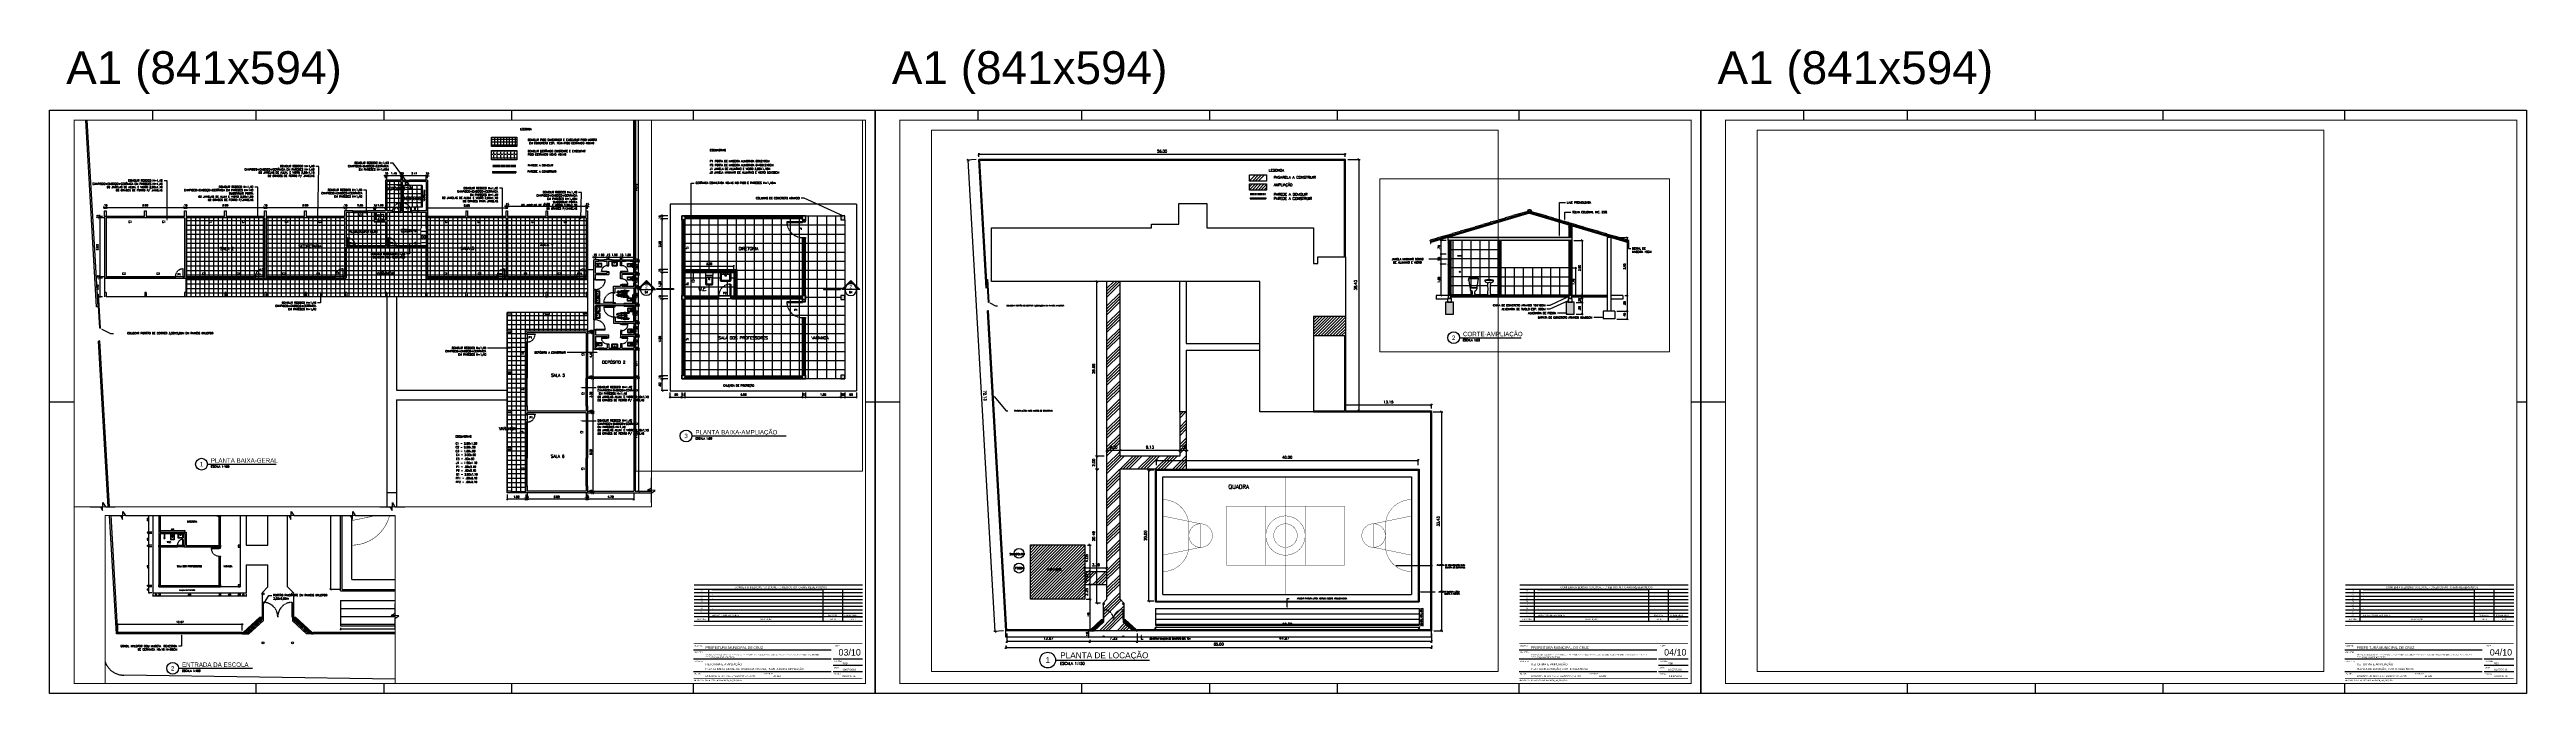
# Paper-space layout 'Layout1' of a CAD drawing. Header units: millimetres. Extents: x 333 to 2856, y 0 to 656.
# The model-space entities are those that its viewports show. They can reach past a viewport. Long polylines and large blocks are cut down to what shows.
import ezdxf
from ezdxf import colors
from ezdxf.entities.mleader import LeaderData, LeaderLine
from ezdxf.enums import TextEntityAlignment as Align
from ezdxf.math import Vec2, Vec3

# ---------------------------------------------------------------- set-up
doc = ezdxf.new("R2010")
doc.units = ezdxf.units.MM
doc.linetypes.add('HIDDEN', pattern=[9.525, 6.35, -3.175])
for name, color, linetype in [('ARQ-ALVENARIA', 4, 'Continuous'), ('ARQ-COTAS', 30, 'Continuous'), ('ARQ-ESQ-01', 1, 'Continuous'), ('ARQ-ESQ-02', 2, 'Continuous'), ('ARQ-ESTRUTURA', 6, 'Continuous'), ('ARQ-FOLHA', 7, 'Continuous'), ('ARQ-HACHURA', 253, 'Continuous'), ('ARQ-PENA-01', 1, 'Continuous'), ('ARQ-PENA-02', 2, 'Continuous'), ('ARQ-PENA-03', 3, 'Continuous'), ('ARQ-PENA-06', 6, 'Continuous'), ('ARQ-PISO', 8, 'Continuous'), ('ARQ-PROJ-01', 1, 'HIDDEN'), ('ARQ-PÇ-HIDROSSAN', 7, 'Continuous'), ('ARQ-SOLEIRA', 8, 'Continuous'), ('ARQ-SÍMBOLOS', 2, 'Continuous'), ('ARQ-TEXTO2', 2, 'Continuous'), ('ARQ-TEXTO3', 3, 'Continuous'), ('ARQ-TEXTO4', 4, 'Continuous')]:
    doc.layers.add(name, color=color, linetype=linetype)
doc.layers.add('BANHO_COZINHA', color=7, linetype='Continuous', lineweight=5)
doc.styles.add('arial', font='arial.ttf')
doc.styles.add('PADRAO_TXT', font='romans.shx')
doc.styles.add('ROMANS', font='romans.shx')
doc.styles.add('Romans_Anot', font='romans.shx')
doc.styles.get("Standard").update_dxf_attribs({"font": 'arial.ttf'})
doc.dimstyles.new('Escala 1-100', dxfattribs={"dimtxt": 0.2, "dimasz": 0.15, "dimexe": 0.1, "dimexo": 0.2, "dimgap": 0.15, "dimtad": 1, "dimzin": 4, "dimdsep": 46, "dimtxsty": 'Romans_Anot', "dimblk": 'OBLIQUE', "dimcen": 0.25, "dimclrd": 256, "dimclre": 256, "dimclrt": 2, "dimadec": 0, "dimazin": 0, "dimtfac": 1, "dimtix": 1, "dimtmove": 2, "dimatfit": 3, "dimfxl": 1, "dimlwd": -1, "dimlwe": -1, "dimarcsym": 0})
doc.dimstyles.new('Escala 1-200', dxfattribs={"dimscale": 2, "dimtxt": 0.2, "dimasz": 0.15, "dimexe": 0.1, "dimexo": 0.2, "dimgap": 0.15, "dimtad": 1, "dimzin": 4, "dimdsep": 46, "dimtxsty": 'Romans_Anot', "dimblk": 'OBLIQUE', "dimcen": 0.25, "dimclrd": 256, "dimclre": 256, "dimclrt": 2, "dimadec": 0, "dimazin": 0, "dimtfac": 1, "dimtix": 1, "dimtmove": 2, "dimatfit": 3, "dimfxl": 1, "dimlwd": -1, "dimlwe": -1, "dimarcsym": 0})
doc.dimstyles.new('Escala 1-50', dxfattribs={"dimscale": 0.5, "dimtxt": 0.2, "dimasz": 0.15, "dimexe": 0.1, "dimexo": 0.2, "dimgap": 0.15, "dimtad": 1, "dimzin": 4, "dimdsep": 46, "dimtxsty": 'Romans_Anot', "dimblk": 'OBLIQUE', "dimcen": 0.25, "dimclrd": 256, "dimclre": 256, "dimclrt": 2, "dimadec": 0, "dimazin": 0, "dimtfac": 1, "dimtix": 1, "dimtmove": 2, "dimatfit": 3, "dimfxl": 1, "dimlwd": -1, "dimlwe": -1, "dimarcsym": 0})
pattern_1 = [(0, (0, 0), (0, 0.46), []), (90, (0, 0), (-0.46, 3e-17), [])]

# ---------------------------------------------------------------- blocks, each defined once
blk = doc.blocks.new('*U191')
at = {"layer": 'ARQ-FOLHA', "ltscale": 0.1}
blk.add_line((-726, 574), (-726, 584), dxfattribs=at)
at = {"layer": 'ARQ-FOLHA'}
for p, q in [((-621, 584), (-621, 574)), ((-490.5, 584), (-490.5, 574)), ((-360, 574), (-360, 584)), ((-175, 574), (-175, 584)), ((-831, 287), (-806, 287)), ((0, 287), (10, 287)), ((-159.5, 63.4), (-159.5, 95.9)), ((-156.5, 95.9), (-43, 95.9)), ((-43, 63.4), (-43, 95.9)), ((-23, 63.4), (-23, 95.9)), ((-159.5, 67.9), (-43, 67.9)), ((-23, 63.4), (-43, 63.4)), ((-23, 67.9), (-3, 67.9)), ((-35, 34), (-175, 34)), ((-621, 0), (-621, -10)), ((-490.5, 0), (-490.5, -10)), ((-360, -10), (-360, 0)), ((-35, 25), (-175, 25)), ((-35, 12), (-175, 12)), ((-175, -10), (-175, 0)), ((-3, 25), (-33, 25)), ((-3, 18.5), (-33, 18.5)), ((-3, 12), (-33, 12))]:
    blk.add_line(p, q, dxfattribs=at)
at = {"layer": 'ARQ-FOLHA', "ltscale": 0.1}
blk.add_lwpolyline([(-831, 584), (10, 584), (10, -10), (-831, -10)], close=True, dxfattribs=at)
at = {"layer": 'ARQ-FOLHA', "const_width": 1}
blk.add_lwpolyline([(0, 0), (0, 574), (-806, 574), (-806, 0)], close=True, dxfattribs=at)
at = {"layer": 'ARQ-FOLHA'}
for points in [[(-3, 100.4), (-174.5, 100.4)], [(-3, 95.9), (-174.5, 95.9)], [(-3, 92.4), (-174.5, 92.4)], [(-3, 88.9), (-174.5, 88.9)], [(-3, 85.4), (-174.5, 85.4)], [(-3, 81.9), (-174.5, 81.9)], [(-3, 78.4), (-174.5, 78.4)], [(-3, 74.9), (-174.5, 74.9)], [(-3, 71.4), (-174.5, 71.4)], [(-3, 67.9), (-174.5, 67.9)], [(-3, 63.4), (-174.5, 63.4)]]:
    blk.add_lwpolyline(points, dxfattribs=at)
at = {"layer": 'ARQ-FOLHA', "const_width": 0.5}
for points in [[(-3, 59.2), (-175, 59.2)], [(-3, 59), (-175, 59)], [(-3, 41), (-175, 41)], [(-3, 5), (-175, 5)]]:
    blk.add_lwpolyline(points, dxfattribs=at)
at = {"layer": 'ARQ-FOLHA', "style": 'arial'}
for s, height, p in [('A1 (841x594)', 33.477, (-814.1, 610.7)), ('07', 1.3, (-168, 93.6)), ('06', 1.3, (-168, 90.1)), ('05', 1.3, (-168, 86.6)), ('04', 1.3, (-168, 83.1)), ('03', 1.3, (-168, 79.6)), ('02', 1.3, (-168, 76.1)), ('01', 1.3, (-168, 72.6)), ('00', 1.3, (-168, 69.1)), ('CLIENTE:', 1.3, (-174.2, 38.1)), ('PROJETO:', 1.3, (-174.2, 31.1)), ('FOLHA:', 1.3, (-32.2, 38.1)), ('ASSUNTO:', 1.3, (-174.2, 21.9)), ('AUTOR:', 1.3, (-174.2, 9.5)), ('DESENHO:', 1.3, (-103.8, 9.4)), ('REVISÃO:', 1.3, (-32.2, 22.1)), ('DATA:', 1.3, (-32.2, 15.6)), ('ESCALA:', 1.3, (-32.2, 9.1))]:
    blk.add_text(s, height=height, dxfattribs=at).set_placement(p)
blk.add_text('CONFERIR MEDIDAS NO LOCAL - DIREITOS AUTORAIS RESERVADOS', height=2, dxfattribs=at).set_placement((-86.2, 98.2), align=Align.MIDDLE_CENTER)
for s, p in [('REVISÃO', (-171.7, 66.3)), ('DESCRIÇÃO', (-107.7, 66.3)), ('DATA', (-35.9, 66.3)), ('RESP.', (-15.9, 66.3))]:
    blk.add_text(s, height=1.5, dxfattribs=at).set_placement(p, align=Align.TOP_LEFT)
for tag, p, height in [('DESCRIÇÃO_R07', (-156.1, 93.6), 1.3), ('DESCRIÇÃO_R06', (-156.1, 90.1), 1.3), ('DESCRIÇÃO_R05', (-156.1, 86.6), 1.3), ('DESCRIÇÃO_R04', (-156.1, 83.1), 1.3), ('DESCRIÇÃO_R03', (-156.1, 79.6), 1.3), ('DESCRIÇÃO_R02', (-156.1, 76.1), 1.3), ('DATA_R07', (-37.7, 93.6), 1.3), ('DATA_R06', (-37.7, 90.1), 1.3), ('DATA_R05', (-37.7, 86.6), 1.3), ('DATA_R04', (-37.7, 83.1), 1.3), ('DATA_R03', (-37.7, 79.6), 1.3), ('DATA_R02', (-37.7, 76.1), 1.3), ('RESP_R07', (-21.2, 93.6), 1.3), ('RESP_R06', (-21.2, 90.1), 1.3), ('RESP_R05', (-21.2, 86.6), 1.3), ('RESP_R04', (-21.2, 83.1), 1.3), ('RESP_R03', (-21.2, 79.6), 1.3), ('RESP_R02', (-21.2, 76.1), 1.3), ('DESCRIÇÃO_R01', (-156.1, 72.6), 1.3), ('DESCRIÇÃO_R00', (-156.1, 69.1), 1.3), ('DATA_R01', (-37.7, 72.6), 1.3), ('DATA_R00', (-37.7, 69.1), 1.3), ('RESP_R01', (-21.2, 72.6), 1.3), ('RESP_R00', (-21.2, 69.1), 1.3), ('TÍTULO_DO_PROJETO', (-162.9, 28.8), 2.5), ('CLIENTE', (-162.9, 35.4), 2.5), ('ENDEREÇO', (-162.9, 26.1), 1.3), ('FOLHA', (-27.4, 28.7), 6.5), ('NOME_DO_ARQUIVO', (-174.7, 2.8), 1.3), ('ARQUITETO', (-162.9, 6.6), 2), ('TÍTULO_DO_DESENHO', (-162.9, 14), 2), ('FASE_DO_PROJETO', (-162.9, 18.6), 2.2), ('DESENHISTA', (-93.7, 6.6), 2), ('REVISÃO', (-23.5, 19.6), 2), ('DATA', (-23.5, 13.1), 2), ('ESCALA', (-23.5, 6.6), 2)]:
    blk.add_attdef(tag, p, '', height=height, dxfattribs=at)
blk = doc.blocks.new('PIA180')
at = {"layer": 'BANHO_COZINHA'}
for p, q in [((0.9, 0), (-0.9, 0)), ((-0.61, -0.55), (-0.61, 0)), ((-0.57, -0.52), (-0.57, 0)), ((0.9, -0.55), (-0.9, -0.55)), ((0.86, -0.52), (-0.86, -0.52)), ((-0.57, -0.52), (-0.61, -0.55)), ((-0.04, -0.31), (-0.2, -0.43)), ((-0.19, -0.13), (-0.04, -0.25)), ((0.2, -0.12), (0.04, -0.25)), ((0.04, -0.31), (0.2, -0.43)), ((0.56, -0.52), (0.56, 0)), ((0.56, -0.52), (0.59, -0.55)), ((0.59, -0.55), (0.59, 0))]:
    blk.add_line(p, q, dxfattribs=at)
blk.add_lwpolyline([(0.05, -0.1), (0.21, -0.1, -0.414214), (0.23, -0.12), (0.23, -0.44, -0.414214), (0.21, -0.46), (-0.2, -0.46, -0.414214), (-0.22, -0.44), (-0.22, -0.12, -0.414214), (-0.2, -0.1), (0.05, -0.1)], format="xyb", dxfattribs=at)
for radius in [0.0391, 0.024, 0.0147]:
    blk.add_circle((0, -0.28), radius, dxfattribs=at)
blk = doc.blocks.new('_Oblique')
at = {"color": 0, "linetype": 'ByBlock', "lineweight": -2}
blk.add_line((-0.5, -0.5), (0.5, 0.5), dxfattribs=at)
blk = doc.blocks.new('*D43')
at = {"layer": 'ARQ-PISO', "transparency": 16777216}
for p, q in [((206.58, 307.75), (206.58, 307.9)), ((206.86, 307.75), (206.48, 307.75)), ((207.26, 307.35), (206.48, 307.35)), ((206.58, 307.75), (206.58, 307.35)), ((206.58, 307.35), (206.58, 307.2))]:
    blk.add_line(p, q, dxfattribs=at)
at = {"layer": 'Defpoints', "color": 0, "transparency": 16777216}
for p in [(206.58, 307.35), (207.06, 307.75), (207.46, 307.35)]:
    blk.add_point(p, dxfattribs=at)
at = {"layer": 'ARQ-PISO', "transparency": 16777216, "xscale": 0.15, "yscale": 0.15, "zscale": 0.15}
for p, rotation in [((206.58, 307.75), 270), ((206.58, 307.35), 90)]:
    blk.add_blockref('_Oblique', p, dxfattribs=dict(at, rotation=rotation))
at = {"layer": 'ARQ-PISO', "color": 2, "transparency": 16777216, "insert": (206.33, 307.55), "char_height": 0.2, "attachment_point": 5, "rotation": 90, "style": 'Romans_Anot'}
blk.add_mtext('.40', dxfattribs=at)
blk = doc.blocks.new('ADC_LAV_03')
for p, q in [((0.23, -0.11), (-0.22, -0.11)), ((-0.03, -0.16), (0.03, -0.16)), ((0, -0.19), (0, -0.13))]:
    blk.add_line(p, q)
blk.add_lwpolyline([(0.28, 0), (-0.27, 0), (-0.27, -0.4, 0.414214), (-0.22, -0.45), (0.23, -0.45, 0.414214), (0.28, -0.4)], format="xyb", close=True)
for points in [[(-0.25, 0), (-0.25, -0.04, 0.414214), (-0.24, -0.05), (-0.23, -0.05, -0.414214), (-0.22, -0.06), (-0.22, -0.36, 0.414214), (-0.18, -0.4), (0.19, -0.4, 0.414214), (0.23, -0.36), (0.23, -0.06, -0.414214), (0.23, -0.05), (0.24, -0.05, 0.414214), (0.25, -0.04), (0.25, 0)], [(-0.22, -0.11), (-0.22, -0.36, 0.414214), (-0.18, -0.39), (0.19, -0.39, 0.414214), (0.22, -0.36), (0.22, -0.11)]]:
    blk.add_lwpolyline(points, format="xyb")
for centre, radius in [((-0.1, -0.08), 0.0204), ((0, -0.16), 0.0367), ((0, -0.16), 0.0309), ((0, -0.08), 0.0204), ((0.1, -0.08), 0.0204)]:
    blk.add_circle(centre, radius)
blk = doc.blocks.new('ADC_PD_AB1')
blk.add_lwpolyline([(0, 0), (1, 0), (1, 0.03), (0, 0.03)], close=True)
at = {"flags": 8}
blk.add_attdef('$PORTA', text='', height=0.09, dxfattribs=at).set_placement((0.5, 0.15), align=Align.MIDDLE)
blk = doc.blocks.new('ADC_VASO_02')
for points in [[(-0.17, 0.15, 0.414214), (-0.2, 0.12), (-0.2, 0), (0.2, 0), (0.2, 0.12, 0.414214), (0.17, 0.15)], [(-0.17, 0.14, 0.414214), (-0.19, 0.12), (-0.19, 0.01), (0.19, 0.01), (0.19, 0.12, 0.414214), (0.17, 0.14)], [(0.14, 0.28, -0.414214), (0.1, 0.24), (-0.09, 0.24, -0.414214), (-0.13, 0.28), (-0.13, 0.57, -0.414214), (-0.09, 0.61), (0.1, 0.61, -0.414214), (0.14, 0.57)], [(0.13, 0.28, -0.414214), (0.1, 0.24), (-0.09, 0.24, -0.414214), (-0.13, 0.28), (-0.13, 0.57, -0.414214), (-0.09, 0.6), (0.1, 0.6, -0.414214), (0.13, 0.57)]]:
    blk.add_lwpolyline(points, format="xyb", close=True)
blk.add_lwpolyline([(-0.17, 0.15), (-0.17, 0.6, -0.414214), (-0.12, 0.65), (0.13, 0.65, -0.414214), (0.17, 0.6), (0.17, 0.15)], format="xyb")
blk.add_lwpolyline([(0.04, 0.24), (0.04, 0.34), (-0.03, 0.34), (-0.03, 0.24)])
blk.add_arc((0, 0.32), 0.0388, 24.3951, 155.6049)
blk = doc.blocks.new('M-CADERO')
for p, q in [((-0.28, 0.93), (-0.28, 1.16)), ((-0.25, 1.16), (-0.25, 0.92)), ((0.25, 0.93), (0.25, 1.16)), ((0.28, 1.16), (0.28, 0.91)), ((-0.36, 0.76), (-0.34, 0.8)), ((-0.35, 0.72), (-0.36, 0.76)), ((-0.33, 0.7), (-0.35, 0.72)), ((-0.34, 0.81), (-0.33, 0.9)), ((-0.34, 0.8), (-0.34, 0.81)), ((-0.34, 0.8), (-0.33, 0.79)), ((-0.33, 0.72), (-0.34, 0.72)), ((-0.33, 0.9), (-0.32, 0.91)), ((-0.33, 0.79), (-0.29, 0.78)), ((-0.33, 0.69), (-0.33, 0.72)), ((-0.33, 0.69), (-0.32, 0.68)), ((-0.32, 0.91), (-0.29, 0.92)), ((-0.31, 0.69), (-0.32, 0.68)), ((-0.31, 0.92), (-0.31, 1.15)), ((-0.31, 1.13), (-0.28, 1.13)), ((-0.3, 0.74), (-0.31, 0.71)), ((-0.31, 0.71), (-0.31, 0.69)), ((-0.31, 0.62), (-0.31, 0.68)), ((-0.31, 0.63), (-0.28, 0.63)), ((-0.3, 0.78), (-0.3, 0.74)), ((-0.29, 0.92), (-0.21, 0.89)), ((-0.29, 0.78), (-0.27, 0.82)), ((-0.29, 0.42), (-0.29, 0.49)), ((-0.22, 0.45), (-0.29, 0.45)), ((-0.21, 0.42), (-0.29, 0.42)), ((-0.28, 0.6), (-0.28, 0.78)), ((-0.28, 0.45), (-0.28, 0.53)), ((-0.28, 0.41), (-0.28, 0.42)), ((-0.27, 0.81), (-0.22, 0.79)), ((-0.25, 0.8), (-0.25, 0.6)), ((-0.25, 0.53), (-0.25, 0.45)), ((-0.25, 0.42), (-0.25, 0.41)), ((-0.23, 1.08), (-0.23, 0.97)), ((-0.2, 1.08), (-0.23, 1.08)), ((-0.23, 0.97), (-0.2, 0.97)), ((-0.21, 0.22), (-0.23, 0.21)), ((-0.23, 0.21), (-0.22, 0.15)), ((-0.22, 0.15), (-0.23, 0.1)), ((-0.23, 0.1), (-0.18, 0.11)), ((-0.22, 0.97), (-0.22, 0.9)), ((-0.22, 0.79), (-0.19, 0.79)), ((-0.22, 0.45), (-0.22, 0.79)), ((-0.21, 0.51), (-0.22, 0.52)), ((-0.22, 0.45), (-0.21, 0.42)), ((-0.22, 0.22), (-0.22, 0.42)), ((-0.19, 0.14), (-0.22, 0.14)), ((-0.21, 0.89), (-0.2, 0.88)), ((-0.2, 0.51), (-0.21, 0.51)), ((-0.21, 0.51), (-0.21, 0.22)), ((-0.2, 0.22), (-0.21, 0.22)), ((-0.2, 0.97), (-0.2, 1.08)), ((-0.2, 0.97), (-0.2, 0.9)), ((-0.2, 0.92), (-0.14, 0.94)), ((-0.2, 0.88), (-0.16, 0.9)), ((-0.2, 0.81), (-0.19, 0.79)), ((-0.19, 0.52), (-0.2, 0.51)), ((-0.19, 0.2), (-0.2, 0.22)), ((-0.19, 0.79), (-0.17, 0.77)), ((-0.19, 0.78), (-0.19, 0.52)), ((-0.19, 0.52), (-0.15, 0.52)), ((-0.19, 0.23), (-0.17, 0.32)), ((-0.18, 0.22), (-0.19, 0.23)), ((-0.18, 0.2), (-0.19, 0.2)), ((-0.19, 0.14), (-0.19, 0.2)), ((-0.17, 0.19), (-0.18, 0.22)), ((-0.18, 0.09), (-0.17, 0.14)), ((-0.17, 0.04), (-0.18, 0.09)), ((-0.17, 0.77), (-0.14, 0.76)), ((-0.16, 0.72), (-0.17, 0.77)), ((-0.17, 0.39), (-0.16, 0.42)), ((-0.17, 0.34), (-0.17, 0.39)), ((-0.16, 0.23), (-0.17, 0.34)), ((-0.15, 0.15), (-0.17, 0.19)), ((-0.17, 0.14), (-0.17, 0.17)), ((-0.15, 0.02), (-0.17, 0.04)), ((-0.16, 0.9), (-0.12, 0.91)), ((-0.15, 0.69), (-0.16, 0.72)), ((-0.16, 0.42), (-0.14, 0.48)), ((-0.15, 0.64), (-0.15, 0.69)), ((-0.15, 0.67), (-0.13, 0.67)), ((-0.14, 0.53), (-0.15, 0.64)), ((-0.15, 0.5), (-0.14, 0.53)), ((-0.14, 0.47), (-0.15, 0.5)), ((-0.12, 0.11), (-0.15, 0.15)), ((-0.13, 0), (-0.15, 0.02)), ((-0.14, 0.94), (-0.07, 0.95)), ((-0.14, 0.76), (-0.12, 0.75)), ((-0.13, 0.51), (-0.14, 0.53)), ((-0.13, 0.75), (-0.07, 0.72)), ((-0.13, 0.67), (-0.13, 0.67)), ((-0.12, 0.01), (-0.13, 0)), ((-0.12, 0.91), (-0.08, 0.9)), ((-0.09, 0.13), (-0.12, 0.11)), ((-0.1, 0.03), (-0.12, 0.01)), ((-0.09, 0.08), (-0.1, 0.03)), ((-0.07, 0.19), (-0.09, 0.13)), ((-0.09, 0.13), (-0.08, 0.11)), ((-0.08, 0.11), (-0.09, 0.08)), ((-0.09, 0.11), (-0.06, 0.11)), ((-0.06, 0.93), (-0.08, 0.92)), ((-0.08, 0.92), (-0.08, 0.89)), ((-0.08, 0.89), (-0.07, 0.85)), ((-0.05, 0.85), (-0.08, 0.89)), ((-0.07, 0.95), (0.01, 0.96)), ((-0.07, 0.85), (-0.05, 0.82)), ((-0.07, 0.72), (-0.03, 0.71)), ((-0.06, 0.22), (-0.07, 0.19)), ((-0.05, 0.95), (-0.06, 0.93)), ((-0.06, 0.93), (-0.05, 0.92)), ((-0.05, 0.28), (-0.06, 0.22)), ((-0.06, 0.15), (-0.06, 0.2)), ((-0.06, 0.12), (-0.06, 0.15)), ((-0.06, 0.11), (-0.06, 0.12)), ((-0.03, 0.95), (-0.05, 0.95)), ((-0.05, 0.82), (-0.04, 0.81)), ((-0.04, 0.43), (-0.05, 0.39)), ((-0.05, 0.39), (-0.05, 0.39)), ((-0.05, 0.39), (-0.05, 0.28)), ((-0.04, 0.81), (-0.02, 0.81)), ((-0.04, 0.81), (-0.03, 0.79)), ((-0.03, 0.48), (-0.04, 0.43)), ((-0.01, 0.95), (-0.03, 0.95)), ((-0.03, 0.79), (-0.01, 0.78)), ((-0.03, 0.71), (0.01, 0.71)), ((-0.01, 0.66), (-0.03, 0.67)), ((-0.01, 0.66), (-0.03, 0.48)), ((-0.02, 0.88), (0, 0.87)), ((-0.02, 0.81), (0.01, 0.82)), ((-0.02, 0.53), (0.03, 0.53)), ((0.01, 0.95), (-0.01, 0.95)), ((-0.01, 0.78), (0.01, 0.77)), ((0, 0.87), (0.01, 0.86)), ((0, 0.83), (0.02, 0.83)), ((0.01, 0.61), (0, 0.65)), ((0.01, 0.96), (0.11, 0.95)), ((0.06, 0.94), (0.01, 0.95)), ((0.01, 0.82), (0.04, 0.84)), ((0.01, 0.77), (0.03, 0.77)), ((0.01, 0.71), (0.07, 0.72)), ((0.04, 0.67), (0.01, 0.66)), ((0.03, 0.53), (0.01, 0.61)), ((0.04, 0.84), (0.03, 0.9)), ((0.03, 0.77), (0.07, 0.82)), ((0.07, 0.44), (0.03, 0.53)), ((0.04, 0.84), (0.06, 0.83)), ((0.05, 0.25), (0.06, 0.31)), ((0.06, 0.19), (0.05, 0.25)), ((0.09, 0.9), (0.06, 0.94)), ((0.06, 0.83), (0.07, 0.83)), ((0.06, 0.38), (0.07, 0.45)), ((0.06, 0.32), (0.06, 0.38)), ((0.07, 0.29), (0.06, 0.32)), ((0.08, 0.13), (0.06, 0.19)), ((0.07, 0.82), (0.09, 0.85)), ((0.07, 0.72), (0.11, 0.74)), ((0.12, 0.92), (0.08, 0.91)), ((0.08, 0.11), (0.08, 0.15)), ((0.11, 0.1), (0.08, 0.13)), ((0.08, 0.08), (0.08, 0.13)), ((0.1, 0.02), (0.08, 0.08)), ((0.09, 0.85), (0.09, 0.9)), ((0.11, 0), (0.1, 0.02)), ((0.11, 0.95), (0.17, 0.93)), ((0.11, 0.74), (0.12, 0.77)), ((0.13, 0.09), (0.11, 0.1)), ((0.13, -0.01), (0.11, 0)), ((0.15, 0.91), (0.12, 0.92)), ((0.12, 0.77), (0.14, 0.78)), ((0.13, 0.42), (0.12, 0.41)), ((0.14, 0.74), (0.13, 0.7)), ((0.16, 0.13), (0.13, 0.09)), ((0.14, 0.78), (0.16, 0.79)), ((0.14, 0.77), (0.14, 0.74)), ((0.14, 0.71), (0.15, 0.66)), ((0.15, 0), (0.14, -0.01)), ((0.15, 0.66), (0.16, 0.54)), ((0.17, 0.06), (0.15, 0)), ((0.23, 0.93), (0.16, 0.92)), ((0.16, 0.79), (0.18, 0.82)), ((0.16, 0.54), (0.16, 0.52)), ((0.16, 0.52), (0.16, 0.42)), ((0.16, 0.42), (0.17, 0.24)), ((0.17, 0.2), (0.16, 0.13)), ((0.16, 0.12), (0.17, 0.11)), ((0.17, 0.53), (0.2, 0.53)), ((0.17, 0.24), (0.17, 0.2)), ((0.2, 0.2), (0.17, 0.2)), ((0.17, 0.11), (0.17, 0.06)), ((0.18, 0.81), (0.2, 0.8)), ((0.24, 0.11), (0.18, 0.11)), ((0.2, 1.08), (0.2, 0.97)), ((0.23, 1.08), (0.2, 1.08)), ((0.2, 0.97), (0.23, 0.97)), ((0.2, 0.97), (0.2, 0.93)), ((0.2, 0.8), (0.22, 0.81)), ((0.2, 0.79), (0.2, 0.52)), ((0.2, 0.52), (0.21, 0.51)), ((0.21, 0.22), (0.2, 0.22)), ((0.2, 0.22), (0.2, 0.2)), ((0.2, 0.15), (0.2, 0.2)), ((0.2, 0.15), (0.23, 0.15)), ((0.21, 0.51), (0.22, 0.51)), ((0.21, 0.51), (0.21, 0.22)), ((0.21, 0.42), (0.3, 0.42)), ((0.23, 0.22), (0.21, 0.22)), ((0.22, 0.97), (0.22, 0.94)), ((0.22, 0.81), (0.23, 0.82)), ((0.22, 0.51), (0.23, 0.52)), ((0.23, 0.45), (0.22, 0.42)), ((0.23, 0.97), (0.23, 1.08)), ((0.27, 0.92), (0.23, 0.93)), ((0.23, 0.45), (0.23, 0.8)), ((0.23, 0.45), (0.3, 0.45)), ((0.23, 0.22), (0.23, 0.42)), ((0.24, 0.21), (0.23, 0.22)), ((0.24, 0.82), (0.27, 0.78)), ((0.24, 0.15), (0.24, 0.21)), ((0.24, 0.11), (0.24, 0.16)), ((0.25, 0.6), (0.25, 0.79)), ((0.26, 0.53), (0.26, 0.45)), ((0.26, 0.42), (0.26, 0.41)), ((0.3, 0.86), (0.27, 0.92)), ((0.28, 0.79), (0.27, 0.78)), ((0.27, 0.78), (0.27, 0.75)), ((0.27, 0.75), (0.28, 0.72)), ((0.3, 1.13), (0.28, 1.13)), ((0.29, 0.8), (0.28, 0.79)), ((0.28, 0.72), (0.28, 0.6)), ((0.28, 0.7), (0.29, 0.7)), ((0.28, 0.63), (0.3, 0.63)), ((0.29, 0.45), (0.28, 0.53)), ((0.3, 0.82), (0.29, 0.8)), ((0.29, 0.7), (0.29, 0.72)), ((0.29, 0.72), (0.3, 0.72)), ((0.3, 0.42), (0.29, 0.49)), ((0.29, 0.41), (0.29, 0.42)), ((0.3, 0.82), (0.3, 0.86)), ((0.33, 0.78), (0.3, 0.82)), ((0.3, 0.72), (0.31, 0.71)), ((0.31, 0.84), (0.31, 1.14)), ((0.31, 0.71), (0.32, 0.71)), ((0.31, 0.62), (0.31, 0.7)), ((0.32, 0.71), (0.33, 0.76)), ((0.33, 0.76), (0.33, 0.78)), ((0.14, -0.01), (0.13, -0.01))]:
    blk.add_line(p, q)
for centre, radius, start, end in [((-0.27, 1.16), 0.0146, 0, 180), ((0.26, 1.16), 0.0146, 0, 180), ((-0.27, 0.6), 0.0146, 180, 0), ((-0.27, 0.53), 0.0142, 0, 180), ((-0.27, 0.41), 0.0142, 180, 0), ((0.26, 0.6), 0.0146, 180, 0), ((0.27, 0.53), 0.0142, 2.6629, 182.6629), ((0.28, 0.41), 0.0142, 182.6629, 2.6629)]:
    blk.add_arc(centre, radius, start, end)
for p in [(0, 0.8), (0.02, 0.79), (0.04, 0.8)]:
    blk.add_point(p)
blk = doc.blocks.new('ADC_PE_AB1')
blk.add_lwpolyline([(0, -0.03), (1, -0.03), (1, 0), (0, 0)], close=True)
at = {"flags": 8}
blk.add_attdef('$PORTA', text='', height=0.09, dxfattribs=at).set_placement((0.5, -0.16), align=Align.MIDDLE)
blk = doc.blocks.new('ADC_JPL')
at = {"linetype": 'ByBlock'}
blk.add_lwpolyline([(0, -0.01), (1, -0.01), (1, 0.01), (0, 0.01)], close=True, dxfattribs=at)
at = {"flags": 8}
blk.add_attdef('$JANELA', text='', height=0.09, dxfattribs=at).set_placement((0.5, 0.2), align=Align.MIDDLE)
blk = doc.blocks.new('*D81')
at = {"layer": 'ARQ-COTAS', "ltscale": 0.03, "transparency": 16777216}
for p, q in [((199.68, 269.76), (198.63, 269.76)), ((198.73, 249.76), (198.73, 269.76)), ((199.68, 249.76), (198.63, 249.76))]:
    blk.add_line(p, q, dxfattribs=at)
at = {"layer": 'Defpoints', "color": 0, "ltscale": 0.03, "transparency": 16777216}
for p in [(198.73, 269.76), (199.88, 269.76), (199.88, 249.76)]:
    blk.add_point(p, dxfattribs=at)
at = {"layer": 'ARQ-COTAS', "ltscale": 0.03, "transparency": 16777216, "xscale": 0.15, "yscale": 0.15, "zscale": 0.15}
for p, rotation in [((198.73, 269.76), 90), ((198.73, 249.76), 270)]:
    blk.add_blockref('_Oblique', p, dxfattribs=dict(at, rotation=rotation))
at = {"layer": 'ARQ-COTAS', "color": 2, "ltscale": 0.03, "transparency": 16777216, "insert": (198.48, 259.76), "char_height": 0.2, "attachment_point": 5, "rotation": 90, "style": 'Romans_Anot'}
blk.add_mtext('20.00', dxfattribs=at)
blk = doc.blocks.new('*D86')
at = {"layer": 'ARQ-COTAS', "ltscale": 0.03, "transparency": 16777216}
for p, q in [((199.73, 245.86), (199.73, 245.62)), ((240.03, 245.72), (199.73, 245.72)), ((240.03, 245.86), (240.03, 245.62))]:
    blk.add_line(p, q, dxfattribs=at)
at = {"layer": 'Defpoints', "color": 0, "ltscale": 0.03, "transparency": 16777216}
for p in [(199.73, 246.06), (240.03, 246.06), (199.73, 245.72)]:
    blk.add_point(p, dxfattribs=at)
at = {"layer": 'ARQ-COTAS', "ltscale": 0.03, "transparency": 16777216, "xscale": 0.15, "yscale": 0.15, "zscale": 0.15, "rotation": 180}
blk.add_blockref('_Oblique', (199.73, 245.72), dxfattribs=at)
at = {"layer": 'ARQ-COTAS', "ltscale": 0.03, "transparency": 16777216, "xscale": 0.15, "yscale": 0.15, "zscale": 0.15}
blk.add_blockref('_Oblique', (240.03, 245.72), dxfattribs=at)
at = {"layer": 'ARQ-COTAS', "color": 2, "ltscale": 0.03, "transparency": 16777216, "insert": (219.88, 245.97), "char_height": 0.2, "attachment_point": 5, "style": 'Romans_Anot'}
blk.add_mtext('40.30', dxfattribs=at)
blk = doc.blocks.new('Árvore14')
for p, q in [((-1.17, 0), (-0.91, 0.02)), ((-0.98, 0.71), (-1.13, 1)), ((-1.13, 1), (-1.11, 0.7)), ((-1.11, 0.7), (-1.02, 0.52)), ((-1.02, 0.52), (-0.85, 0.44)), ((-0.5, 0.48), (-0.98, 0.71)), ((-0.91, 0.02), (-0.55, 0)), ((-0.85, 0.44), (-0.67, 0.38)), ((-0.67, 0.38), (-0.56, 0.21)), ((0, 0), (-0.67, -0.19)), ((-0.4, 0.95), (-0.64, 0.99)), ((-0.64, 0.99), (-0.51, 0.89)), ((-0.56, 0.21), (-0.43, 0.03)), ((-0.55, 0), (0, 0)), ((0, 0), (-0.54, -0.08)), ((-0.51, 0.89), (-0.36, 0.67)), ((-0.28, 0.07), (-0.5, 0.48)), ((-0.43, 0.03), (0, 0)), ((-0.25, 0.79), (-0.4, 0.95)), ((-0.36, 0.67), (-0.3, 0.4)), ((-0.3, 0.4), (0, 0)), ((0, 0), (-0.28, 0.07)), ((-0.27, -0.14), (0, 0)), ((-0.19, 0.4), (-0.25, 0.79)), ((0, 0), (-0.19, 0.4)), ((-0.07, 1.34), (-0.15, 0.99)), ((-0.15, 0.99), (-0.05, 0.52)), ((0.05, 1.53), (-0.07, 1.34)), ((0, 0), (-0.07, -0.16)), ((-0.05, 0.52), (0.02, 0.18)), ((-0.04, -0.29), (0, 0)), ((0, 0), (0.17, 0.19)), ((0, 0), (0.38, 0.19)), ((0.67, 0.19), (0, 0)), ((0.02, 0.18), (0, 0)), ((0, 0), (0.57, 0.04)), ((0, 0), (0.17, -0.3)), ((0.59, -0.05), (0, 0)), ((0.03, 1.05), (0.05, 1.25)), ((0.08, 0.89), (0.03, 1.05)), ((0.05, 1.25), (0.05, 1.53)), ((0.17, 0.57), (0.08, 0.89)), ((0.17, 0.19), (0.17, 0.57)), ((0.38, 0.19), (0.57, 0.48)), ((0.57, 0.48), (0.76, 0.67)), ((0.57, 0.04), (0.96, 0.17)), ((0.93, 0.02), (0.59, -0.05)), ((0.95, 0.38), (0.67, 0.19)), ((0.76, 0.67), (1.05, 0.67)), ((1.31, 0.02), (0.93, 0.02)), ((1.05, 0.67), (0.95, 0.57)), ((0.95, 0.57), (0.95, 0.38)), ((0.96, 0.17), (1.37, 0.22)), ((1.52, 0.17), (1.31, 0.02)), ((1.37, 0.22), (1.52, 0.17)), ((-1.24, -0.57), (-1.33, -0.81)), ((-1.33, -0.81), (-1.25, -0.78)), ((-1.25, -0.78), (-1.07, -0.69)), ((-1.05, -0.38), (-1.24, -0.57)), ((-0.96, -0.12), (-1.17, 0)), ((-1.07, -0.69), (-0.74, -0.56)), ((-0.95, -0.29), (-1.05, -0.38)), ((-0.54, -0.08), (-0.96, -0.12)), ((-0.67, -0.19), (-0.95, -0.29)), ((-0.74, -0.56), (-0.6, -0.44)), ((-0.6, -0.44), (-0.27, -0.14)), ((-0.53, -0.45), (-0.6, -0.63)), ((-0.6, -0.63), (-0.48, -0.59)), ((-0.21, -0.27), (-0.53, -0.45)), ((-0.48, -0.59), (-0.24, -0.53)), ((-0.39, -1.14), (-0.32, -0.9)), ((-0.33, -1.42), (-0.39, -1.14)), ((-0.31, -1.28), (-0.33, -1.42)), ((-0.32, -0.9), (-0.11, -0.68)), ((-0.23, -1.1), (-0.31, -1.28)), ((-0.24, -0.53), (-0.14, -0.42)), ((0, -0.82), (-0.23, -1.1)), ((-0.07, -0.16), (-0.21, -0.27)), ((-0.14, -0.42), (-0.04, -0.29)), ((-0.11, -0.68), (0.03, -0.52)), ((0.18, -0.52), (0, -0.82)), ((0.03, -0.52), (0.12, -0.28)), ((0.12, -0.28), (0.04, -0.06)), ((0.04, -0.06), (0.34, -0.21)), ((0.17, -0.3), (0.18, -0.52)), ((0.32, -0.51), (0.18, -0.35)), ((0.48, -0.77), (0.32, -0.51)), ((0.34, -0.21), (0.6, -0.44)), ((0.64, -1.02), (0.48, -0.77)), ((0.6, -0.44), (0.78, -0.79)), ((0.87, -1.16), (0.64, -1.02)), ((0.78, -0.79), (0.87, -1.16))]:
    blk.add_line(p, q)
blk = doc.blocks.new('*D88')
at = {"layer": 'ARQ-COTAS', "ltscale": 0.03, "transparency": 16777216}
for p, q in [((143.79, 271.06), (144.26, 271.06)), ((144.21, 271.06), (144.21, 268.26)), ((143.79, 268.26), (144.26, 268.26))]:
    blk.add_line(p, q, dxfattribs=at)
at = {"layer": 'Defpoints', "color": 0, "ltscale": 0.03, "transparency": 16777216}
for p in [(143.69, 271.06), (143.69, 268.26), (144.21, 268.26)]:
    blk.add_point(p, dxfattribs=at)
at = {"layer": 'ARQ-COTAS', "ltscale": 0.03, "transparency": 16777216, "xscale": 0.075, "yscale": 0.075, "zscale": 0.075}
for p, rotation in [((144.21, 271.06), 90), ((144.21, 268.26), 270)]:
    blk.add_blockref('_Oblique', p, dxfattribs=dict(at, rotation=rotation))
at = {"layer": 'ARQ-COTAS', "color": 2, "ltscale": 0.03, "transparency": 16777216, "insert": (144.08, 269.66), "char_height": 0.1, "attachment_point": 5, "rotation": 90, "style": 'Romans_Anot'}
blk.add_mtext('2.80', dxfattribs=at)
blk = doc.blocks.new('*D89')
at = {"layer": 'ARQ-COTAS', "ltscale": 0.03, "transparency": 16777216}
for p, q in [((143.79, 268.26), (144.26, 268.26)), ((144.05, 268.11), (144.26, 268.11)), ((144.21, 268.26), (144.21, 268.34)), ((144.21, 268.26), (144.21, 268.11)), ((144.21, 268.11), (144.21, 268.04))]:
    blk.add_line(p, q, dxfattribs=at)
at = {"layer": 'Defpoints', "color": 0, "ltscale": 0.03, "transparency": 16777216}
for p in [(143.69, 268.26), (143.95, 268.11), (144.21, 268.11)]:
    blk.add_point(p, dxfattribs=at)
at = {"layer": 'ARQ-COTAS', "ltscale": 0.03, "transparency": 16777216, "xscale": 0.075, "yscale": 0.075, "zscale": 0.075}
for p, rotation in [((144.21, 268.26), 270), ((144.21, 268.11), 90)]:
    blk.add_blockref('_Oblique', p, dxfattribs=dict(at, rotation=rotation))
at = {"layer": 'ARQ-COTAS', "color": 2, "ltscale": 0.03, "transparency": 16777216, "insert": (144.08, 268.19), "char_height": 0.1, "attachment_point": 5, "rotation": 90, "style": 'Romans_Anot'}
blk.add_mtext('.15', dxfattribs=at)
blk = doc.blocks.new('*D90')
at = {"layer": 'ARQ-COTAS', "ltscale": 0.03, "transparency": 16777216}
for p, q in [((143.91, 267.91), (144.26, 267.91)), ((144.05, 268.11), (144.26, 268.11)), ((144.21, 268.11), (144.21, 268.19)), ((144.21, 268.11), (144.21, 267.91)), ((144.21, 267.91), (144.21, 267.84))]:
    blk.add_line(p, q, dxfattribs=at)
at = {"layer": 'Defpoints', "color": 0, "ltscale": 0.03, "transparency": 16777216}
for p in [(143.81, 267.91), (143.95, 268.11), (144.21, 267.91)]:
    blk.add_point(p, dxfattribs=at)
at = {"layer": 'ARQ-COTAS', "ltscale": 0.03, "transparency": 16777216, "xscale": 0.075, "yscale": 0.075, "zscale": 0.075}
for p, rotation in [((144.21, 268.11), 270), ((144.21, 267.91), 90)]:
    blk.add_blockref('_Oblique', p, dxfattribs=dict(at, rotation=rotation))
at = {"layer": 'ARQ-COTAS', "color": 2, "ltscale": 0.03, "transparency": 16777216, "insert": (144.08, 268.01), "char_height": 0.1, "attachment_point": 5, "rotation": 90, "style": 'Romans_Anot'}
blk.add_mtext('.20', dxfattribs=at)
blk = doc.blocks.new('*D91')
at = {"layer": 'ARQ-COTAS', "ltscale": 0.03, "transparency": 16777216}
for p, q in [((143.91, 267.91), (144.26, 267.91)), ((144.21, 267.91), (144.21, 267.31)), ((143.91, 267.31), (144.26, 267.31))]:
    blk.add_line(p, q, dxfattribs=at)
at = {"layer": 'Defpoints', "color": 0, "ltscale": 0.03, "transparency": 16777216}
for p in [(143.81, 267.91), (143.81, 267.31), (144.21, 267.31)]:
    blk.add_point(p, dxfattribs=at)
at = {"layer": 'ARQ-COTAS', "ltscale": 0.03, "transparency": 16777216, "xscale": 0.075, "yscale": 0.075, "zscale": 0.075}
for p, rotation in [((144.21, 267.91), 90), ((144.21, 267.31), 270)]:
    blk.add_blockref('_Oblique', p, dxfattribs=dict(at, rotation=rotation))
at = {"layer": 'ARQ-COTAS', "color": 2, "ltscale": 0.03, "transparency": 16777216, "insert": (144.08, 267.61), "char_height": 0.1, "attachment_point": 5, "rotation": 90, "style": 'Romans_Anot'}
blk.add_mtext('.60', dxfattribs=at)
blk = doc.blocks.new('*D92')
at = {"layer": 'ARQ-COTAS', "ltscale": 0.03, "transparency": 16777216}
for p, q in [((145.79, 271.21), (146.56, 271.21)), ((146.51, 271.21), (146.51, 268.26)), ((146.43, 268.26), (146.56, 268.26))]:
    blk.add_line(p, q, dxfattribs=at)
at = {"layer": 'Defpoints', "color": 0, "ltscale": 0.03, "transparency": 16777216}
for p in [(145.69, 271.21), (146.33, 268.26), (146.51, 268.26)]:
    blk.add_point(p, dxfattribs=at)
at = {"layer": 'ARQ-COTAS', "ltscale": 0.03, "transparency": 16777216, "xscale": 0.075, "yscale": 0.075, "zscale": 0.075}
for p, rotation in [((146.51, 271.21), 90), ((146.51, 268.26), 270)]:
    blk.add_blockref('_Oblique', p, dxfattribs=dict(at, rotation=rotation))
at = {"layer": 'ARQ-COTAS', "color": 2, "ltscale": 0.03, "transparency": 16777216, "insert": (146.38, 269.74), "char_height": 0.1, "attachment_point": 5, "rotation": 90, "style": 'Romans_Anot'}
blk.add_mtext('2.95', dxfattribs=at)
blk = doc.blocks.new('*D93')
at = {"layer": 'ARQ-COTAS', "ltscale": 0.03, "transparency": 16777216}
for p, q in [((145.99, 267.46), (146.56, 267.46)), ((146.39, 268.26), (146.56, 268.26)), ((146.51, 268.26), (146.51, 267.46))]:
    blk.add_line(p, q, dxfattribs=at)
at = {"layer": 'Defpoints', "color": 0, "ltscale": 0.03, "transparency": 16777216}
for p in [(145.89, 267.46), (146.29, 268.26), (146.51, 267.46)]:
    blk.add_point(p, dxfattribs=at)
at = {"layer": 'ARQ-COTAS', "ltscale": 0.03, "transparency": 16777216, "xscale": 0.075, "yscale": 0.075, "zscale": 0.075}
for p, rotation in [((146.51, 268.26), 90), ((146.51, 267.46), 270)]:
    blk.add_blockref('_Oblique', p, dxfattribs=dict(at, rotation=rotation))
at = {"layer": 'ARQ-COTAS', "color": 2, "ltscale": 0.03, "transparency": 16777216, "insert": (146.38, 267.86), "char_height": 0.1, "attachment_point": 5, "rotation": 90, "style": 'Romans_Anot'}
blk.add_mtext('.80', dxfattribs=at)
blk = doc.blocks.new('*D94')
at = {"layer": 'ARQ-COTAS', "ltscale": 0.03, "transparency": 16777216}
for p, q in [((145.99, 267.46), (146.56, 267.46)), ((146.51, 267.46), (146.51, 267.06)), ((145.99, 267.06), (146.56, 267.06))]:
    blk.add_line(p, q, dxfattribs=at)
at = {"layer": 'Defpoints', "color": 0, "ltscale": 0.03, "transparency": 16777216}
for p in [(145.89, 267.46), (145.89, 267.06), (146.51, 267.06)]:
    blk.add_point(p, dxfattribs=at)
at = {"layer": 'ARQ-COTAS', "ltscale": 0.03, "transparency": 16777216, "xscale": 0.075, "yscale": 0.075, "zscale": 0.075}
for p, rotation in [((146.51, 267.46), 90), ((146.51, 267.06), 270)]:
    blk.add_blockref('_Oblique', p, dxfattribs=dict(at, rotation=rotation))
at = {"layer": 'ARQ-COTAS', "color": 2, "ltscale": 0.03, "transparency": 16777216, "insert": (146.38, 267.26), "char_height": 0.1, "attachment_point": 5, "rotation": 90, "style": 'Romans_Anot'}
blk.add_mtext('.40', dxfattribs=at)
blk = doc.blocks.new('*D95')
at = {"layer": 'ARQ-COTAS', "ltscale": 0.03, "transparency": 16777216}
for p, q in [((137.29, 269.86), (136.99, 269.86)), ((137.04, 268.26), (137.04, 269.86)), ((137.29, 268.26), (136.99, 268.26))]:
    blk.add_line(p, q, dxfattribs=at)
at = {"layer": 'Defpoints', "color": 0, "ltscale": 0.03, "transparency": 16777216}
for p in [(137.04, 269.86), (137.39, 269.86), (137.39, 268.26)]:
    blk.add_point(p, dxfattribs=at)
at = {"layer": 'ARQ-COTAS', "ltscale": 0.03, "transparency": 16777216, "xscale": 0.075, "yscale": 0.075, "zscale": 0.075}
for p, rotation in [((137.04, 269.86), 90), ((137.04, 268.26), 270)]:
    blk.add_blockref('_Oblique', p, dxfattribs=dict(at, rotation=rotation))
at = {"layer": 'ARQ-COTAS', "color": 2, "ltscale": 0.03, "transparency": 16777216, "insert": (136.92, 269.06), "char_height": 0.1, "attachment_point": 5, "rotation": 90, "style": 'Romans_Anot'}
blk.add_mtext('1.60', dxfattribs=at)
blk = doc.blocks.new('*D96')
at = {"layer": 'ARQ-COTAS', "ltscale": 0.03, "transparency": 16777216}
for p, q in [((137.29, 270.36), (136.99, 270.36)), ((137.04, 269.86), (137.04, 270.36)), ((137.29, 269.86), (136.99, 269.86))]:
    blk.add_line(p, q, dxfattribs=at)
at = {"layer": 'Defpoints', "color": 0, "ltscale": 0.03, "transparency": 16777216}
for p in [(137.04, 270.36), (137.39, 270.36), (137.39, 269.86)]:
    blk.add_point(p, dxfattribs=at)
at = {"layer": 'ARQ-COTAS', "ltscale": 0.03, "transparency": 16777216, "xscale": 0.075, "yscale": 0.075, "zscale": 0.075}
for p, rotation in [((137.04, 270.36), 90), ((137.04, 269.86), 270)]:
    blk.add_blockref('_Oblique', p, dxfattribs=dict(at, rotation=rotation))
at = {"layer": 'ARQ-COTAS', "color": 2, "ltscale": 0.03, "transparency": 16777216, "insert": (136.92, 270.11), "char_height": 0.1, "attachment_point": 5, "rotation": 90, "style": 'Romans_Anot'}
blk.add_mtext('.50', dxfattribs=at)
blk = doc.blocks.new('*D97')
at = {"layer": 'ARQ-COTAS', "ltscale": 0.03, "transparency": 16777216}
for p, q in [((137.29, 271.06), (136.99, 271.06)), ((137.29, 270.36), (136.99, 270.36)), ((137.04, 270.36), (137.04, 271.06))]:
    blk.add_line(p, q, dxfattribs=at)
at = {"layer": 'Defpoints', "color": 0, "ltscale": 0.03, "transparency": 16777216}
for p in [(137.04, 271.06), (137.39, 271.06), (137.39, 270.36)]:
    blk.add_point(p, dxfattribs=at)
at = {"layer": 'ARQ-COTAS', "ltscale": 0.03, "transparency": 16777216, "xscale": 0.075, "yscale": 0.075, "zscale": 0.075}
for p, rotation in [((137.04, 271.06), 90), ((137.04, 270.36), 270)]:
    blk.add_blockref('_Oblique', p, dxfattribs=dict(at, rotation=rotation))
at = {"layer": 'ARQ-COTAS', "color": 2, "ltscale": 0.03, "transparency": 16777216, "insert": (136.92, 270.71), "char_height": 0.1, "attachment_point": 5, "rotation": 90, "style": 'Romans_Anot'}
blk.add_mtext('.70', dxfattribs=at)
blk = doc.blocks.new('*U98')
at = {"layer": 'ARQ-SÍMBOLOS'}
blk.add_line((0.6, 0), (6.87, 0), dxfattribs=at)
blk.add_circle((0, 0), 0.6, dxfattribs=at)
at = {"layer": 'ARQ-TEXTO2', "style": 'ROMANS'}
blk.add_attdef('ESCALA1', text='', height=0.2, dxfattribs=at).set_placement((0.95, -0.15), align=Align.TOP_LEFT)
at = {"layer": 'ARQ-TEXTO4', "style": 'arial'}
blk.add_attdef('0', text='', height=0.45, dxfattribs=at).set_placement((0, 0), align=Align.MIDDLE)
blk.add_attdef('TITULODODESENHO', (0.95, 0.15), '', height=0.45, dxfattribs=at)
blk = doc.blocks.new('*U192')
at = {"layer": 'ARQ-SÍMBOLOS'}
blk.add_line((0.6, 0), (7.62, 0), dxfattribs=at)
blk.add_circle((0, 0), 0.6, dxfattribs=at)
at = {"layer": 'ARQ-TEXTO2', "style": 'ROMANS'}
blk.add_attdef('ESCALA1', text='', height=0.2, dxfattribs=at).set_placement((0.95, -0.15), align=Align.TOP_LEFT)
at = {"layer": 'ARQ-TEXTO4', "style": 'arial'}
blk.add_attdef('0', text='', height=0.45, dxfattribs=at).set_placement((0, 0), align=Align.MIDDLE)
blk.add_attdef('TITULODODESENHO', (0.95, 0.15), '', height=0.45, dxfattribs=at)
blk = doc.blocks.new('*U190')
at = {"layer": 'ARQ-SÍMBOLOS'}
blk.add_line((0.6, 0), (8.13, 0), dxfattribs=at)
blk.add_circle((0, 0), 0.6, dxfattribs=at)
at = {"layer": 'ARQ-TEXTO2', "style": 'ROMANS'}
blk.add_attdef('ESCALA1', text='', height=0.2, dxfattribs=at).set_placement((0.95, -0.15), align=Align.TOP_LEFT)
at = {"layer": 'ARQ-TEXTO4', "style": 'arial'}
blk.add_attdef('0', text='', height=0.45, dxfattribs=at).set_placement((0, 0), align=Align.MIDDLE)
blk.add_attdef('TITULODODESENHO', (0.95, 0.15), '', height=0.45, dxfattribs=at)
blk = doc.blocks.new('*D99')
at = {"layer": 'ARQ-COTAS', "transparency": 16777216}
for p, q in [((315.88, 270.51), (315.88, 271.43)), ((315.88, 271.23), (355.87, 271.23)), ((355.87, 270.51), (355.87, 271.43))]:
    blk.add_line(p, q, dxfattribs=at)
at = {"layer": 'Defpoints', "color": 0, "transparency": 16777216}
for p in [(355.87, 271.23), (315.88, 270.11), (355.87, 270.11)]:
    blk.add_point(p, dxfattribs=at)
at = {"layer": 'ARQ-COTAS', "transparency": 16777216, "xscale": 0.3, "yscale": 0.3, "zscale": 0.3, "rotation": 180}
blk.add_blockref('_Oblique', (315.88, 271.23), dxfattribs=at)
at = {"layer": 'ARQ-COTAS', "transparency": 16777216, "xscale": 0.3, "yscale": 0.3, "zscale": 0.3}
blk.add_blockref('_Oblique', (355.87, 271.23), dxfattribs=at)
at = {"layer": 'ARQ-COTAS', "color": 2, "transparency": 16777216, "insert": (335.87, 271.73), "char_height": 0.4, "attachment_point": 5, "style": 'Romans_Anot'}
blk.add_mtext('40.00', dxfattribs=at)
blk = doc.blocks.new('*D100')
at = {"layer": 'ARQ-COTAS', "transparency": 16777216}
for p, q in [((315.48, 269.76), (314.52, 269.76)), ((314.72, 249.76), (314.72, 269.76)), ((315.48, 249.76), (314.52, 249.76))]:
    blk.add_line(p, q, dxfattribs=at)
at = {"layer": 'Defpoints', "color": 0, "transparency": 16777216}
for p in [(314.72, 269.76), (315.88, 269.76), (315.88, 249.76)]:
    blk.add_point(p, dxfattribs=at)
at = {"layer": 'ARQ-COTAS', "transparency": 16777216, "xscale": 0.3, "yscale": 0.3, "zscale": 0.3}
for p, rotation in [((314.72, 269.76), 90), ((314.72, 249.76), 270)]:
    blk.add_blockref('_Oblique', p, dxfattribs=dict(at, rotation=rotation))
at = {"layer": 'ARQ-COTAS', "color": 2, "transparency": 16777216, "insert": (314.22, 259.76), "char_height": 0.4, "attachment_point": 5, "rotation": 90, "style": 'Romans_Anot'}
blk.add_mtext('20.00', dxfattribs=at)
blk = doc.blocks.new('*D101')
at = {"layer": 'ARQ-COTAS', "ltscale": 0.03, "transparency": 16777216}
for p, q in [((356.22, 248.61), (356.67, 248.61)), ((356.57, 248.61), (356.57, 247.81)), ((356.22, 247.81), (356.67, 247.81))]:
    blk.add_line(p, q, dxfattribs=at)
at = {"layer": 'Defpoints', "color": 0, "ltscale": 0.03, "transparency": 16777216}
for p in [(356.02, 248.61), (356.02, 247.81), (356.57, 247.81)]:
    blk.add_point(p, dxfattribs=at)
at = {"layer": 'ARQ-COTAS', "ltscale": 0.03, "transparency": 16777216, "xscale": 0.15, "yscale": 0.15, "zscale": 0.15}
for p, rotation in [((356.57, 248.61), 90), ((356.57, 247.81), 270)]:
    blk.add_blockref('_Oblique', p, dxfattribs=dict(at, rotation=rotation))
at = {"layer": 'ARQ-COTAS', "color": 2, "ltscale": 0.03, "transparency": 16777216, "insert": (356.32, 248.21), "char_height": 0.2, "attachment_point": 5, "rotation": 90, "style": 'Romans_Anot'}
blk.add_mtext('.80', dxfattribs=at)
blk = doc.blocks.new('*D102')
at = {"layer": 'ARQ-COTAS', "ltscale": 0.03, "transparency": 16777216}
for p, q in [((356.22, 247.81), (356.67, 247.81)), ((356.57, 247.81), (356.57, 247.01)), ((356.22, 247.01), (356.67, 247.01))]:
    blk.add_line(p, q, dxfattribs=at)
at = {"layer": 'Defpoints', "color": 0, "ltscale": 0.03, "transparency": 16777216}
for p in [(356.02, 247.81), (356.02, 247.01), (356.57, 247.01)]:
    blk.add_point(p, dxfattribs=at)
at = {"layer": 'ARQ-COTAS', "ltscale": 0.03, "transparency": 16777216, "xscale": 0.15, "yscale": 0.15, "zscale": 0.15}
for p, rotation in [((356.57, 247.81), 90), ((356.57, 247.01), 270)]:
    blk.add_blockref('_Oblique', p, dxfattribs=dict(at, rotation=rotation))
at = {"layer": 'ARQ-COTAS', "color": 2, "ltscale": 0.03, "transparency": 16777216, "insert": (356.32, 247.41), "char_height": 0.2, "attachment_point": 5, "rotation": 90, "style": 'Romans_Anot'}
blk.add_mtext('.80', dxfattribs=at)
blk = doc.blocks.new('*D103')
at = {"layer": 'ARQ-COTAS', "ltscale": 0.03, "transparency": 16777216}
for p, q in [((356.22, 247.01), (356.67, 247.01)), ((356.22, 246.21), (356.67, 246.21)), ((356.57, 247.01), (356.57, 246.21))]:
    blk.add_line(p, q, dxfattribs=at)
at = {"layer": 'Defpoints', "color": 0, "ltscale": 0.03, "transparency": 16777216}
for p in [(356.02, 247.01), (356.02, 246.21), (356.57, 246.21)]:
    blk.add_point(p, dxfattribs=at)
at = {"layer": 'ARQ-COTAS', "ltscale": 0.03, "transparency": 16777216, "xscale": 0.15, "yscale": 0.15, "zscale": 0.15}
for p, rotation in [((356.57, 247.01), 90), ((356.57, 246.21), 270)]:
    blk.add_blockref('_Oblique', p, dxfattribs=dict(at, rotation=rotation))
at = {"layer": 'ARQ-COTAS', "color": 2, "ltscale": 0.03, "transparency": 16777216, "insert": (356.32, 246.61), "char_height": 0.2, "attachment_point": 5, "rotation": 90, "style": 'Romans_Anot'}
blk.add_mtext('.80', dxfattribs=at)
blk = doc.blocks.new('*D104')
at = {"layer": 'ARQ-COTAS', "ltscale": 0.03, "transparency": 16777216}
for p, q in [((356.22, 246.21), (356.67, 246.21)), ((356.22, 246.06), (356.67, 246.06)), ((356.57, 246.21), (356.57, 246.36)), ((356.57, 246.21), (356.57, 246.06)), ((356.57, 246.06), (356.57, 245.91))]:
    blk.add_line(p, q, dxfattribs=at)
at = {"layer": 'Defpoints', "color": 0, "ltscale": 0.03, "transparency": 16777216}
for p in [(356.02, 246.21), (356.02, 246.06), (356.57, 246.06)]:
    blk.add_point(p, dxfattribs=at)
at = {"layer": 'ARQ-COTAS', "ltscale": 0.03, "transparency": 16777216, "xscale": 0.15, "yscale": 0.15, "zscale": 0.15}
for p, rotation in [((356.57, 246.21), 270), ((356.57, 246.06), 90)]:
    blk.add_blockref('_Oblique', p, dxfattribs=dict(at, rotation=rotation))
at = {"layer": 'ARQ-COTAS', "color": 2, "ltscale": 0.03, "transparency": 16777216, "insert": (356.32, 246.14), "char_height": 0.2, "attachment_point": 5, "rotation": 90, "style": 'Romans_Anot'}
blk.add_mtext('.15', dxfattribs=at)
blk = doc.blocks.new('*D105')
at = {"layer": 'ARQ-COTAS', "transparency": 16777216}
for p, q in [((356.02, 245.72), (315.73, 245.72)), ((315.73, 245.66), (315.73, 245.52)), ((356.02, 245.66), (356.02, 245.52))]:
    blk.add_line(p, q, dxfattribs=at)
at = {"layer": 'Defpoints', "color": 0, "transparency": 16777216}
for p in [(315.73, 246.06), (356.02, 246.06), (315.73, 245.72)]:
    blk.add_point(p, dxfattribs=at)
at = {"layer": 'ARQ-COTAS', "transparency": 16777216, "xscale": 0.3, "yscale": 0.3, "zscale": 0.3, "rotation": 180}
blk.add_blockref('_Oblique', (315.73, 245.72), dxfattribs=at)
at = {"layer": 'ARQ-COTAS', "transparency": 16777216, "xscale": 0.3, "yscale": 0.3, "zscale": 0.3}
blk.add_blockref('_Oblique', (356.02, 245.72), dxfattribs=at)
at = {"layer": 'ARQ-COTAS', "color": 2, "transparency": 16777216, "insert": (335.87, 246.22), "char_height": 0.4, "attachment_point": 5, "style": 'Romans_Anot'}
blk.add_mtext('40.30', dxfattribs=at)
blk = doc.blocks.new('*U107')
at = {"layer": 'ARQ-SÍMBOLOS'}
blk.add_line((0.6, 0), (7.774, 0), dxfattribs=at)
blk.add_circle((0, 0), 0.6, dxfattribs=at)
at = {"layer": 'ARQ-TEXTO2', "style": 'ROMANS'}
blk.add_attdef('ESCALA1', text='', height=0.2, dxfattribs=at).set_placement((0.951, -0.149), align=Align.TOP_LEFT)
at = {"layer": 'ARQ-TEXTO4', "style": 'arial'}
blk.add_attdef('0', text='', height=0.45, dxfattribs=at).set_placement((0, 0), align=Align.MIDDLE)
blk.add_attdef('TITULODODESENHO', (0.951, 0.146), '', height=0.45, dxfattribs=at)
blk = doc.blocks.new('*D108')
at = {"layer": 'ARQ-COTAS', "transparency": 16777216}
for p, q in [((319.45, 272.76), (319.15, 272.76)), ((319.45, 273.05), (319.45, 272.96)), ((320.45, 272.76), (319.45, 272.76)), ((320.45, 273.05), (320.45, 272.96)), ((320.45, 272.76), (320.75, 272.76))]:
    blk.add_line(p, q, dxfattribs=at)
at = {"layer": 'Defpoints', "color": 0, "transparency": 16777216}
for p in [(319.45, 272.76), (319.45, 272.65), (320.45, 272.65)]:
    blk.add_point(p, dxfattribs=at)
at = {"layer": 'ARQ-COTAS', "transparency": 16777216, "xscale": 0.3, "yscale": 0.3, "zscale": 0.3}
blk.add_blockref('_Oblique', (319.45, 272.76), dxfattribs=at)
at = {"layer": 'ARQ-COTAS', "transparency": 16777216, "xscale": 0.3, "yscale": 0.3, "zscale": 0.3, "rotation": 180}
blk.add_blockref('_Oblique', (320.45, 272.76), dxfattribs=at)
at = {"layer": 'ARQ-COTAS', "color": 2, "transparency": 16777216, "insert": (319.95, 273.26), "char_height": 0.4, "attachment_point": 5, "style": 'Romans_Anot'}
blk.add_mtext('1.00', dxfattribs=at)
blk = doc.blocks.new('*D109')
at = {"layer": 'ARQ-COTAS', "transparency": 16777216}
for p, q in [((310.33, 272.67), (310.33, 272.96)), ((319.45, 272.76), (310.33, 272.76)), ((319.45, 273.05), (319.45, 272.96))]:
    blk.add_line(p, q, dxfattribs=at)
at = {"layer": 'Defpoints', "color": 0, "transparency": 16777216}
for p in [(310.33, 272.76), (319.45, 272.65), (310.33, 272.27)]:
    blk.add_point(p, dxfattribs=at)
at = {"layer": 'ARQ-COTAS', "transparency": 16777216, "xscale": 0.3, "yscale": 0.3, "zscale": 0.3, "rotation": 180}
blk.add_blockref('_Oblique', (310.33, 272.76), dxfattribs=at)
at = {"layer": 'ARQ-COTAS', "transparency": 16777216, "xscale": 0.3, "yscale": 0.3, "zscale": 0.3}
blk.add_blockref('_Oblique', (319.45, 272.76), dxfattribs=at)
at = {"layer": 'ARQ-COTAS', "color": 2, "transparency": 16777216, "insert": (314.89, 273.26), "char_height": 0.4, "attachment_point": 5, "style": 'Romans_Anot'}
blk.add_mtext('9.13', dxfattribs=at)
blk = doc.blocks.new('*D110')
at = {"layer": 'ARQ-COTAS', "transparency": 16777216}
for p, q in [((308.33, 272.31), (308.33, 272.96)), ((310.33, 272.76), (308.33, 272.76)), ((310.33, 272.67), (310.33, 272.96))]:
    blk.add_line(p, q, dxfattribs=at)
at = {"layer": 'Defpoints', "color": 0, "transparency": 16777216}
for p in [(308.33, 272.76), (308.33, 271.91), (310.33, 272.27)]:
    blk.add_point(p, dxfattribs=at)
at = {"layer": 'ARQ-COTAS', "transparency": 16777216, "xscale": 0.3, "yscale": 0.3, "zscale": 0.3, "rotation": 180}
blk.add_blockref('_Oblique', (308.33, 272.76), dxfattribs=at)
at = {"layer": 'ARQ-COTAS', "transparency": 16777216, "xscale": 0.3, "yscale": 0.3, "zscale": 0.3}
blk.add_blockref('_Oblique', (310.33, 272.76), dxfattribs=at)
at = {"layer": 'ARQ-COTAS', "color": 2, "transparency": 16777216, "insert": (309.33, 273.26), "char_height": 0.4, "attachment_point": 5, "style": 'Romans_Anot'}
blk.add_mtext('2.00', dxfattribs=at)
blk = doc.blocks.new('*D111')
at = {"layer": 'ARQ-COTAS', "transparency": 16777216}
for p, q in [((307.1, 269.91), (306.6, 269.91)), ((306.8, 249.42), (306.8, 269.91)), ((307.33, 249.42), (306.6, 249.42))]:
    blk.add_line(p, q, dxfattribs=at)
at = {"layer": 'Defpoints', "color": 0, "transparency": 16777216}
for p in [(306.8, 269.91), (307.5, 269.91), (307.73, 249.42)]:
    blk.add_point(p, dxfattribs=at)
at = {"layer": 'ARQ-COTAS', "transparency": 16777216, "xscale": 0.3, "yscale": 0.3, "zscale": 0.3}
for p, rotation in [((306.8, 269.91), 90), ((306.8, 249.42), 270)]:
    blk.add_blockref('_Oblique', p, dxfattribs=dict(at, rotation=rotation))
at = {"layer": 'ARQ-COTAS', "color": 2, "transparency": 16777216, "insert": (306.3, 259.67), "char_height": 0.4, "attachment_point": 5, "rotation": 90, "style": 'Romans_Anot'}
blk.add_mtext('20.49', dxfattribs=at)
blk = doc.blocks.new('*D112')
at = {"layer": 'ARQ-COTAS', "transparency": 16777216}
for p, q in [((307.93, 271.91), (306.6, 271.91)), ((306.8, 269.91), (306.8, 271.91)), ((307.1, 269.91), (306.6, 269.91))]:
    blk.add_line(p, q, dxfattribs=at)
at = {"layer": 'Defpoints', "color": 0, "transparency": 16777216}
for p in [(306.8, 271.91), (308.33, 271.91), (307.5, 269.91)]:
    blk.add_point(p, dxfattribs=at)
at = {"layer": 'ARQ-COTAS', "transparency": 16777216, "xscale": 0.3, "yscale": 0.3, "zscale": 0.3}
for p, rotation in [((306.8, 271.91), 90), ((306.8, 269.91), 270)]:
    blk.add_blockref('_Oblique', p, dxfattribs=dict(at, rotation=rotation))
at = {"layer": 'ARQ-COTAS', "color": 2, "transparency": 16777216, "insert": (306.3, 270.91), "char_height": 0.4, "attachment_point": 5, "rotation": 90, "style": 'Romans_Anot'}
blk.add_mtext('2.00', dxfattribs=at)
blk = doc.blocks.new('*D113')
at = {"layer": 'ARQ-COTAS', "transparency": 16777216}
for p, q in [((177.05, 245.57), (177.05, 246.29)), ((189.73, 246.19), (177.05, 246.19)), ((189.73, 245.57), (189.73, 246.29))]:
    blk.add_line(p, q, dxfattribs=at)
at = {"layer": 'Defpoints', "color": 0, "transparency": 16777216}
for p in [(177.05, 246.19), (177.05, 245.37), (189.73, 245.37)]:
    blk.add_point(p, dxfattribs=at)
at = {"layer": 'ARQ-COTAS', "transparency": 16777216, "xscale": 0.15, "yscale": 0.15, "zscale": 0.15, "rotation": 180}
blk.add_blockref('_Oblique', (177.05, 246.19), dxfattribs=at)
at = {"layer": 'ARQ-COTAS', "transparency": 16777216, "xscale": 0.15, "yscale": 0.15, "zscale": 0.15}
blk.add_blockref('_Oblique', (189.73, 246.19), dxfattribs=at)
at = {"layer": 'ARQ-COTAS', "color": 2, "transparency": 16777216, "insert": (183.39, 246.44), "char_height": 0.2, "attachment_point": 5, "style": 'Romans_Anot'}
blk.add_mtext('12.67', dxfattribs=at)
blk = doc.blocks.new('*D114')
at = {"layer": 'ARQ-COTAS', "transparency": 16777216}
for p, q in [((288.75, 317.62), (288.75, 318.19)), ((344.75, 317.99), (288.75, 317.99)), ((344.75, 317.62), (344.75, 318.19))]:
    blk.add_line(p, q, dxfattribs=at)
at = {"layer": 'Defpoints', "color": 0, "transparency": 16777216}
for p in [(288.75, 317.99), (288.75, 317.22), (344.75, 317.22)]:
    blk.add_point(p, dxfattribs=at)
at = {"layer": 'ARQ-COTAS', "transparency": 16777216, "xscale": 0.3, "yscale": 0.3, "zscale": 0.3, "rotation": 180}
blk.add_blockref('_Oblique', (288.75, 317.99), dxfattribs=at)
at = {"layer": 'ARQ-COTAS', "transparency": 16777216, "xscale": 0.3, "yscale": 0.3, "zscale": 0.3}
blk.add_blockref('_Oblique', (344.75, 317.99), dxfattribs=at)
at = {"layer": 'ARQ-COTAS', "color": 2, "transparency": 16777216, "insert": (316.75, 318.49), "char_height": 0.4, "attachment_point": 5, "style": 'Romans_Anot'}
blk.add_mtext('56.00', dxfattribs=at)
blk = doc.blocks.new('*D115')
at = {"layer": 'ARQ-COTAS', "transparency": 16777216}
for p, q in [((345.15, 317.22), (347.01, 317.22)), ((346.81, 317.22), (346.81, 278.8)), ((345.15, 278.8), (347.01, 278.8))]:
    blk.add_line(p, q, dxfattribs=at)
at = {"layer": 'Defpoints', "color": 0, "transparency": 16777216}
for p in [(344.75, 317.22), (344.75, 278.8), (346.81, 278.8)]:
    blk.add_point(p, dxfattribs=at)
at = {"layer": 'ARQ-COTAS', "transparency": 16777216, "xscale": 0.3, "yscale": 0.3, "zscale": 0.3}
for p, rotation in [((346.81, 317.22), 90), ((346.81, 278.8), 270)]:
    blk.add_blockref('_Oblique', p, dxfattribs=dict(at, rotation=rotation))
at = {"layer": 'ARQ-COTAS', "color": 2, "transparency": 16777216, "insert": (346.31, 298.01), "char_height": 0.4, "attachment_point": 5, "rotation": 90, "style": 'Romans_Anot'}
blk.add_mtext('38.43', dxfattribs=at)
blk = doc.blocks.new('*D116')
at = {"layer": 'ARQ-COTAS', "transparency": 16777216}
for p, q in [((358.15, 278.65), (359.64, 278.65)), ((359.44, 278.65), (359.44, 245.22)), ((358.3, 245.22), (359.64, 245.22))]:
    blk.add_line(p, q, dxfattribs=at)
at = {"layer": 'Defpoints', "color": 0, "transparency": 16777216}
for p in [(357.75, 278.65), (357.9, 245.22), (359.44, 245.22)]:
    blk.add_point(p, dxfattribs=at)
at = {"layer": 'ARQ-COTAS', "transparency": 16777216, "xscale": 0.3, "yscale": 0.3, "zscale": 0.3}
for p, rotation in [((359.44, 278.65), 90), ((359.44, 245.22), 270)]:
    blk.add_blockref('_Oblique', p, dxfattribs=dict(at, rotation=rotation))
at = {"layer": 'ARQ-COTAS', "color": 2, "transparency": 16777216, "insert": (358.94, 261.93), "char_height": 0.4, "attachment_point": 5, "rotation": 90, "style": 'Romans_Anot'}
blk.add_mtext('33.43', dxfattribs=at)
blk = doc.blocks.new('*D117')
at = {"layer": 'ARQ-COTAS', "transparency": 16777216}
for p, q in [((312.94, 244.82), (312.94, 243.36)), ((357.9, 244.82), (357.9, 243.36)), ((357.9, 243.56), (312.94, 243.56))]:
    blk.add_line(p, q, dxfattribs=at)
at = {"layer": 'Defpoints', "color": 0, "transparency": 16777216}
for p in [(312.94, 245.22), (357.9, 245.22), (312.94, 243.56)]:
    blk.add_point(p, dxfattribs=at)
at = {"layer": 'ARQ-COTAS', "transparency": 16777216, "xscale": 0.3, "yscale": 0.3, "zscale": 0.3, "rotation": 180}
blk.add_blockref('_Oblique', (312.94, 243.56), dxfattribs=at)
at = {"layer": 'ARQ-COTAS', "transparency": 16777216, "xscale": 0.3, "yscale": 0.3, "zscale": 0.3}
blk.add_blockref('_Oblique', (357.9, 243.56), dxfattribs=at)
at = {"layer": 'ARQ-COTAS', "color": 2, "transparency": 16777216, "insert": (335.42, 244.06), "char_height": 0.4, "attachment_point": 5, "style": 'Romans_Anot'}
blk.add_mtext('44.97', dxfattribs=at)
blk = doc.blocks.new('*D118')
at = {"layer": 'ARQ-COTAS', "transparency": 16777216}
for p, q in [((312.94, 244.82), (312.94, 243.36)), ((305.72, 243.82), (305.72, 243.36)), ((312.94, 243.56), (305.72, 243.56))]:
    blk.add_line(p, q, dxfattribs=at)
at = {"layer": 'Defpoints', "color": 0, "transparency": 16777216}
for p in [(312.94, 245.22), (305.72, 244.22), (305.72, 243.56)]:
    blk.add_point(p, dxfattribs=at)
at = {"layer": 'ARQ-COTAS', "transparency": 16777216, "xscale": 0.3, "yscale": 0.3, "zscale": 0.3, "rotation": 180}
blk.add_blockref('_Oblique', (305.72, 243.56), dxfattribs=at)
at = {"layer": 'ARQ-COTAS', "transparency": 16777216, "xscale": 0.3, "yscale": 0.3, "zscale": 0.3}
blk.add_blockref('_Oblique', (312.94, 243.56), dxfattribs=at)
at = {"layer": 'ARQ-COTAS', "color": 2, "transparency": 16777216, "insert": (309.33, 244.06), "char_height": 0.4, "attachment_point": 5, "style": 'Romans_Anot'}
blk.add_mtext('7.22', dxfattribs=at)
blk = doc.blocks.new('*D119')
at = {"layer": 'ARQ-COTAS', "transparency": 16777216}
for p, q in [((293.05, 244.82), (293.05, 243.36)), ((305.72, 243.56), (293.05, 243.56)), ((305.72, 243.82), (305.72, 243.36))]:
    blk.add_line(p, q, dxfattribs=at)
at = {"layer": 'Defpoints', "color": 0, "transparency": 16777216}
for p in [(293.05, 245.22), (293.05, 243.56), (305.72, 244.22)]:
    blk.add_point(p, dxfattribs=at)
at = {"layer": 'ARQ-COTAS', "transparency": 16777216, "xscale": 0.3, "yscale": 0.3, "zscale": 0.3, "rotation": 180}
blk.add_blockref('_Oblique', (293.05, 243.56), dxfattribs=at)
at = {"layer": 'ARQ-COTAS', "transparency": 16777216, "xscale": 0.3, "yscale": 0.3, "zscale": 0.3}
blk.add_blockref('_Oblique', (305.72, 243.56), dxfattribs=at)
at = {"layer": 'ARQ-COTAS', "color": 2, "transparency": 16777216, "insert": (299.39, 244.06), "char_height": 0.4, "attachment_point": 5, "style": 'Romans_Anot'}
blk.add_mtext('12.67', dxfattribs=at)
blk = doc.blocks.new('*D120')
at = {"layer": 'ARQ-COTAS', "transparency": 16777216}
for p, q in [((288.35, 317.2), (286.92, 317.12)), ((291.27, 245.12), (287.12, 317.13)), ((292.51, 245.19), (291.07, 245.11))]:
    blk.add_line(p, q, dxfattribs=at)
at = {"layer": 'Defpoints', "color": 0, "transparency": 16777216}
for p in [(287.12, 317.13), (288.75, 317.22), (292.9, 245.21)]:
    blk.add_point(p, dxfattribs=at)
at = {"layer": 'ARQ-COTAS', "transparency": 16777216, "xscale": 0.3, "yscale": 0.3, "zscale": 0.3}
for p, rotation in [((287.12, 317.13), 93.29881514644372), ((291.27, 245.12), 273.2988151464437)]:
    blk.add_blockref('_Oblique', p, dxfattribs=dict(at, rotation=rotation))
at = {"layer": 'ARQ-COTAS', "color": 2, "transparency": 16777216, "insert": (289.7, 281.15), "char_height": 0.4, "attachment_point": 5, "rotation": 273.2988, "style": 'Romans_Anot'}
blk.add_mtext('72.13', dxfattribs=at)
blk = doc.blocks.new('*D121')
at = {"layer": 'ARQ-COTAS', "transparency": 16777216}
for p, q in [((344.75, 279.2), (344.75, 279.87)), ((357.9, 279.67), (344.75, 279.67)), ((357.9, 279.2), (357.9, 279.87))]:
    blk.add_line(p, q, dxfattribs=at)
at = {"layer": 'Defpoints', "color": 0, "transparency": 16777216}
for p in [(344.75, 279.67), (344.75, 278.8), (357.9, 278.8)]:
    blk.add_point(p, dxfattribs=at)
at = {"layer": 'ARQ-COTAS', "transparency": 16777216, "xscale": 0.3, "yscale": 0.3, "zscale": 0.3, "rotation": 180}
blk.add_blockref('_Oblique', (344.75, 279.67), dxfattribs=at)
at = {"layer": 'ARQ-COTAS', "transparency": 16777216, "xscale": 0.3, "yscale": 0.3, "zscale": 0.3}
blk.add_blockref('_Oblique', (357.9, 279.67), dxfattribs=at)
at = {"layer": 'ARQ-COTAS', "color": 2, "transparency": 16777216, "insert": (351.33, 280.17), "char_height": 0.4, "attachment_point": 5, "style": 'Romans_Anot'}
blk.add_mtext('13.15', dxfattribs=at)
blk = doc.blocks.new('*D122')
at = {"layer": 'ARQ-COTAS', "ltscale": 0.03, "transparency": 16777216}
for p, q in [((228.81, 293.22), (229.21, 293.22)), ((229.11, 293.22), (229.11, 290.46)), ((228.81, 290.46), (229.21, 290.46))]:
    blk.add_line(p, q, dxfattribs=at)
at = {"layer": 'Defpoints', "color": 0, "ltscale": 0.03, "transparency": 16777216}
for p in [(228.61, 293.22), (228.61, 290.46), (229.11, 290.46)]:
    blk.add_point(p, dxfattribs=at)
at = {"layer": 'ARQ-COTAS', "ltscale": 0.03, "transparency": 16777216, "xscale": 0.15, "yscale": 0.15, "zscale": 0.15}
for p, rotation in [((229.11, 293.22), 90), ((229.11, 290.46), 270)]:
    blk.add_blockref('_Oblique', p, dxfattribs=dict(at, rotation=rotation))
at = {"layer": 'ARQ-COTAS', "color": 2, "ltscale": 0.03, "transparency": 16777216, "insert": (228.86, 291.84), "char_height": 0.2, "attachment_point": 5, "rotation": 90, "style": 'Romans_Anot'}
blk.add_mtext('2.77', dxfattribs=at)
blk = doc.blocks.new('*D123')
at = {"layer": 'ARQ-COTAS', "ltscale": 0.03, "transparency": 16777216}
for p, q in [((228.81, 290.46), (229.21, 290.46)), ((228.96, 290.31), (229.21, 290.31)), ((229.11, 290.46), (229.11, 290.61)), ((229.11, 290.46), (229.11, 290.31)), ((229.11, 290.31), (229.11, 290.16))]:
    blk.add_line(p, q, dxfattribs=at)
at = {"layer": 'Defpoints', "color": 0, "ltscale": 0.03, "transparency": 16777216}
for p in [(228.61, 290.46), (228.76, 290.31), (229.11, 290.31)]:
    blk.add_point(p, dxfattribs=at)
at = {"layer": 'ARQ-COTAS', "ltscale": 0.03, "transparency": 16777216, "xscale": 0.15, "yscale": 0.15, "zscale": 0.15}
for p, rotation in [((229.11, 290.46), 270), ((229.11, 290.31), 90)]:
    blk.add_blockref('_Oblique', p, dxfattribs=dict(at, rotation=rotation))
at = {"layer": 'ARQ-COTAS', "color": 2, "ltscale": 0.03, "transparency": 16777216, "insert": (228.86, 290.38), "char_height": 0.2, "attachment_point": 5, "rotation": 90, "style": 'Romans_Anot'}
blk.add_mtext('.15', dxfattribs=at)
blk = doc.blocks.new('*D124')
at = {"layer": 'ARQ-COTAS', "ltscale": 0.03, "transparency": 16777216}
for p, q in [((228.96, 290.31), (229.21, 290.31)), ((229.11, 290.31), (229.11, 278.8)), ((228.96, 278.8), (229.21, 278.8))]:
    blk.add_line(p, q, dxfattribs=at)
at = {"layer": 'Defpoints', "color": 0, "ltscale": 0.03, "transparency": 16777216}
for p in [(228.76, 290.31), (228.76, 278.8), (229.11, 278.8)]:
    blk.add_point(p, dxfattribs=at)
at = {"layer": 'ARQ-COTAS', "ltscale": 0.03, "transparency": 16777216, "xscale": 0.15, "yscale": 0.15, "zscale": 0.15}
for p, rotation in [((229.11, 290.31), 90), ((229.11, 278.8), 270)]:
    blk.add_blockref('_Oblique', p, dxfattribs=dict(at, rotation=rotation))
at = {"layer": 'ARQ-COTAS', "color": 2, "ltscale": 0.03, "transparency": 16777216, "insert": (228.86, 284.55), "char_height": 0.2, "attachment_point": 5, "rotation": 90, "style": 'Romans_Anot'}
blk.add_mtext('11.51', dxfattribs=at)
blk = doc.blocks.new('*D125')
at = {"layer": 'ARQ-COTAS', "ltscale": 0.03, "transparency": 16777216}
for p, q in [((228.81, 293.37), (229.21, 293.37)), ((228.81, 293.22), (229.21, 293.22)), ((229.11, 293.37), (229.11, 293.52)), ((229.11, 293.22), (229.11, 293.37)), ((229.11, 293.22), (229.11, 293.07))]:
    blk.add_line(p, q, dxfattribs=at)
at = {"layer": 'Defpoints', "color": 0, "ltscale": 0.03, "transparency": 16777216}
for p in [(228.61, 293.37), (228.61, 293.22), (229.11, 293.37)]:
    blk.add_point(p, dxfattribs=at)
at = {"layer": 'ARQ-COTAS', "ltscale": 0.03, "transparency": 16777216, "xscale": 0.15, "yscale": 0.15, "zscale": 0.15}
for p, rotation in [((229.11, 293.37), 270), ((229.11, 293.22), 90)]:
    blk.add_blockref('_Oblique', p, dxfattribs=dict(at, rotation=rotation))
at = {"layer": 'ARQ-COTAS', "color": 2, "ltscale": 0.03, "transparency": 16777216, "insert": (228.86, 293.3), "char_height": 0.2, "attachment_point": 5, "rotation": 90, "style": 'Romans_Anot'}
blk.add_mtext('.15', dxfattribs=at)
blk = doc.blocks.new('*D126')
at = {"layer": 'ARQ-COTAS', "ltscale": 0.03, "transparency": 16777216}
for p, q in [((228.81, 294.57), (229.21, 294.57)), ((229.11, 293.37), (229.11, 294.57)), ((228.81, 293.37), (229.21, 293.37))]:
    blk.add_line(p, q, dxfattribs=at)
at = {"layer": 'Defpoints', "color": 0, "ltscale": 0.03, "transparency": 16777216}
for p in [(228.61, 294.57), (229.11, 294.57), (228.61, 293.37)]:
    blk.add_point(p, dxfattribs=at)
at = {"layer": 'ARQ-COTAS', "ltscale": 0.03, "transparency": 16777216, "xscale": 0.15, "yscale": 0.15, "zscale": 0.15}
for p, rotation in [((229.11, 294.57), 90), ((229.11, 293.37), 270)]:
    blk.add_blockref('_Oblique', p, dxfattribs=dict(at, rotation=rotation))
at = {"layer": 'ARQ-COTAS', "color": 2, "ltscale": 0.03, "transparency": 16777216, "insert": (228.86, 293.97), "char_height": 0.2, "attachment_point": 5, "rotation": 90, "style": 'Romans_Anot'}
blk.add_mtext('1.20', dxfattribs=at)
blk = doc.blocks.new('*D127')
at = {"layer": 'ARQ-COTAS', "ltscale": 0.03, "transparency": 16777216}
for p, q in [((228.81, 294.72), (229.21, 294.72)), ((228.81, 294.57), (229.21, 294.57)), ((229.11, 294.72), (229.11, 294.87)), ((229.11, 294.57), (229.11, 294.72)), ((229.11, 294.57), (229.11, 294.42))]:
    blk.add_line(p, q, dxfattribs=at)
at = {"layer": 'Defpoints', "color": 0, "ltscale": 0.03, "transparency": 16777216}
for p in [(228.61, 294.72), (228.61, 294.57), (229.11, 294.72)]:
    blk.add_point(p, dxfattribs=at)
at = {"layer": 'ARQ-COTAS', "ltscale": 0.03, "transparency": 16777216, "xscale": 0.15, "yscale": 0.15, "zscale": 0.15}
for p, rotation in [((229.11, 294.72), 270), ((229.11, 294.57), 90)]:
    blk.add_blockref('_Oblique', p, dxfattribs=dict(at, rotation=rotation))
at = {"layer": 'ARQ-COTAS', "color": 2, "ltscale": 0.03, "transparency": 16777216, "insert": (228.86, 294.65), "char_height": 0.2, "attachment_point": 5, "rotation": 90, "style": 'Romans_Anot'}
blk.add_mtext('.15', dxfattribs=at)
blk = doc.blocks.new('*D128')
at = {"layer": 'ARQ-COTAS', "ltscale": 0.03, "transparency": 16777216}
for p, q in [((228.81, 295.92), (229.21, 295.92)), ((229.11, 294.72), (229.11, 295.92)), ((228.81, 294.72), (229.21, 294.72))]:
    blk.add_line(p, q, dxfattribs=at)
at = {"layer": 'Defpoints', "color": 0, "ltscale": 0.03, "transparency": 16777216}
for p in [(228.61, 295.92), (229.11, 295.92), (228.61, 294.72)]:
    blk.add_point(p, dxfattribs=at)
at = {"layer": 'ARQ-COTAS', "ltscale": 0.03, "transparency": 16777216, "xscale": 0.15, "yscale": 0.15, "zscale": 0.15}
for p, rotation in [((229.11, 295.92), 90), ((229.11, 294.72), 270)]:
    blk.add_blockref('_Oblique', p, dxfattribs=dict(at, rotation=rotation))
at = {"layer": 'ARQ-COTAS', "color": 2, "ltscale": 0.03, "transparency": 16777216, "insert": (228.86, 295.32), "char_height": 0.2, "attachment_point": 5, "rotation": 90, "style": 'Romans_Anot'}
blk.add_mtext('1.20', dxfattribs=at)
blk = doc.blocks.new('*D129')
at = {"layer": 'ARQ-COTAS', "ltscale": 0.03, "transparency": 16777216}
for p, q in [((228.81, 296.07), (229.21, 296.07)), ((228.81, 295.92), (229.21, 295.92)), ((229.11, 296.07), (229.11, 296.22)), ((229.11, 295.92), (229.11, 296.07)), ((229.11, 295.92), (229.11, 295.77))]:
    blk.add_line(p, q, dxfattribs=at)
at = {"layer": 'Defpoints', "color": 0, "ltscale": 0.03, "transparency": 16777216}
for p in [(228.61, 296.07), (228.61, 295.92), (229.11, 296.07)]:
    blk.add_point(p, dxfattribs=at)
at = {"layer": 'ARQ-COTAS', "ltscale": 0.03, "transparency": 16777216, "xscale": 0.15, "yscale": 0.15, "zscale": 0.15}
for p, rotation in [((229.11, 296.07), 270), ((229.11, 295.92), 90)]:
    blk.add_blockref('_Oblique', p, dxfattribs=dict(at, rotation=rotation))
at = {"layer": 'ARQ-COTAS', "color": 2, "ltscale": 0.03, "transparency": 16777216, "insert": (228.86, 296), "char_height": 0.2, "attachment_point": 5, "rotation": 90, "style": 'Romans_Anot'}
blk.add_mtext('.15', dxfattribs=at)
blk = doc.blocks.new('*D130')
at = {"layer": 'ARQ-COTAS', "ltscale": 0.03, "transparency": 16777216}
for p, q in [((228.81, 297.72), (229.21, 297.72)), ((229.11, 296.07), (229.11, 297.72)), ((228.81, 296.07), (229.21, 296.07))]:
    blk.add_line(p, q, dxfattribs=at)
at = {"layer": 'Defpoints', "color": 0, "ltscale": 0.03, "transparency": 16777216}
for p in [(228.61, 297.72), (229.11, 297.72), (228.61, 296.07)]:
    blk.add_point(p, dxfattribs=at)
at = {"layer": 'ARQ-COTAS', "ltscale": 0.03, "transparency": 16777216, "xscale": 0.15, "yscale": 0.15, "zscale": 0.15}
for p, rotation in [((229.11, 297.72), 90), ((229.11, 296.07), 270)]:
    blk.add_blockref('_Oblique', p, dxfattribs=dict(at, rotation=rotation))
at = {"layer": 'ARQ-COTAS', "color": 2, "ltscale": 0.03, "transparency": 16777216, "insert": (228.86, 296.9), "char_height": 0.2, "attachment_point": 5, "rotation": 90, "style": 'Romans_Anot'}
blk.add_mtext('1.65', dxfattribs=at)
blk = doc.blocks.new('*D131')
at = {"layer": 'ARQ-COTAS', "ltscale": 0.03, "transparency": 16777216}
for p, q in [((228.81, 297.87), (229.21, 297.87)), ((228.81, 297.72), (229.21, 297.72)), ((229.11, 297.87), (229.11, 298.02)), ((229.11, 297.72), (229.11, 297.87)), ((229.11, 297.72), (229.11, 297.57))]:
    blk.add_line(p, q, dxfattribs=at)
at = {"layer": 'Defpoints', "color": 0, "ltscale": 0.03, "transparency": 16777216}
for p in [(228.61, 297.87), (228.61, 297.72), (229.11, 297.87)]:
    blk.add_point(p, dxfattribs=at)
at = {"layer": 'ARQ-COTAS', "ltscale": 0.03, "transparency": 16777216, "xscale": 0.15, "yscale": 0.15, "zscale": 0.15}
for p, rotation in [((229.11, 297.87), 270), ((229.11, 297.72), 90)]:
    blk.add_blockref('_Oblique', p, dxfattribs=dict(at, rotation=rotation))
at = {"layer": 'ARQ-COTAS', "color": 2, "ltscale": 0.03, "transparency": 16777216, "insert": (228.86, 297.8), "char_height": 0.2, "attachment_point": 5, "rotation": 90, "style": 'Romans_Anot'}
blk.add_mtext('.15', dxfattribs=at)
blk = doc.blocks.new('*D132')
at = {"layer": 'ARQ-COTAS', "ltscale": 0.03, "transparency": 16777216}
for p, q in [((228.81, 299.52), (229.21, 299.52)), ((229.11, 297.87), (229.11, 299.52)), ((228.81, 297.87), (229.21, 297.87))]:
    blk.add_line(p, q, dxfattribs=at)
at = {"layer": 'Defpoints', "color": 0, "ltscale": 0.03, "transparency": 16777216}
for p in [(228.61, 299.52), (229.11, 299.52), (228.61, 297.87)]:
    blk.add_point(p, dxfattribs=at)
at = {"layer": 'ARQ-COTAS', "ltscale": 0.03, "transparency": 16777216, "xscale": 0.15, "yscale": 0.15, "zscale": 0.15}
for p, rotation in [((229.11, 299.52), 90), ((229.11, 297.87), 270)]:
    blk.add_blockref('_Oblique', p, dxfattribs=dict(at, rotation=rotation))
at = {"layer": 'ARQ-COTAS', "color": 2, "ltscale": 0.03, "transparency": 16777216, "insert": (228.86, 298.7), "char_height": 0.2, "attachment_point": 5, "rotation": 90, "style": 'Romans_Anot'}
blk.add_mtext('1.65', dxfattribs=at)
blk = doc.blocks.new('*D133')
at = {"layer": 'ARQ-COTAS', "ltscale": 0.03, "transparency": 16777216}
for p, q in [((228.81, 299.67), (229.21, 299.67)), ((228.81, 299.52), (229.21, 299.52)), ((229.11, 299.67), (229.11, 299.82)), ((229.11, 299.52), (229.11, 299.67)), ((229.11, 299.52), (229.11, 299.37))]:
    blk.add_line(p, q, dxfattribs=at)
at = {"layer": 'Defpoints', "color": 0, "ltscale": 0.03, "transparency": 16777216}
for p in [(228.61, 299.67), (228.61, 299.52), (229.11, 299.67)]:
    blk.add_point(p, dxfattribs=at)
at = {"layer": 'ARQ-COTAS', "ltscale": 0.03, "transparency": 16777216, "xscale": 0.15, "yscale": 0.15, "zscale": 0.15}
for p, rotation in [((229.11, 299.67), 270), ((229.11, 299.52), 90)]:
    blk.add_blockref('_Oblique', p, dxfattribs=dict(at, rotation=rotation))
at = {"layer": 'ARQ-COTAS', "color": 2, "ltscale": 0.03, "transparency": 16777216, "insert": (228.86, 299.6), "char_height": 0.2, "attachment_point": 5, "rotation": 90, "style": 'Romans_Anot'}
blk.add_mtext('.15', dxfattribs=at)
blk = doc.blocks.new('*D134')
at = {"layer": 'ARQ-COTAS', "ltscale": 0.03, "transparency": 16777216}
for p, q in [((228.81, 300.87), (229.21, 300.87)), ((229.11, 299.67), (229.11, 300.87)), ((228.81, 299.67), (229.21, 299.67))]:
    blk.add_line(p, q, dxfattribs=at)
at = {"layer": 'Defpoints', "color": 0, "ltscale": 0.03, "transparency": 16777216}
for p in [(228.61, 300.87), (229.11, 300.87), (228.61, 299.67)]:
    blk.add_point(p, dxfattribs=at)
at = {"layer": 'ARQ-COTAS', "ltscale": 0.03, "transparency": 16777216, "xscale": 0.15, "yscale": 0.15, "zscale": 0.15}
for p, rotation in [((229.11, 300.87), 90), ((229.11, 299.67), 270)]:
    blk.add_blockref('_Oblique', p, dxfattribs=dict(at, rotation=rotation))
at = {"layer": 'ARQ-COTAS', "color": 2, "ltscale": 0.03, "transparency": 16777216, "insert": (228.86, 300.27), "char_height": 0.2, "attachment_point": 5, "rotation": 90, "style": 'Romans_Anot'}
blk.add_mtext('1.20', dxfattribs=at)
blk = doc.blocks.new('*D135')
at = {"layer": 'ARQ-COTAS', "ltscale": 0.03, "transparency": 16777216}
for p, q in [((228.81, 301.02), (229.21, 301.02)), ((228.81, 300.87), (229.21, 300.87)), ((229.11, 301.02), (229.11, 301.17)), ((229.11, 300.87), (229.11, 301.02)), ((229.11, 300.87), (229.11, 300.72))]:
    blk.add_line(p, q, dxfattribs=at)
at = {"layer": 'Defpoints', "color": 0, "ltscale": 0.03, "transparency": 16777216}
for p in [(228.61, 301.02), (228.61, 300.87), (229.11, 301.02)]:
    blk.add_point(p, dxfattribs=at)
at = {"layer": 'ARQ-COTAS', "ltscale": 0.03, "transparency": 16777216, "xscale": 0.15, "yscale": 0.15, "zscale": 0.15}
for p, rotation in [((229.11, 301.02), 270), ((229.11, 300.87), 90)]:
    blk.add_blockref('_Oblique', p, dxfattribs=dict(at, rotation=rotation))
at = {"layer": 'ARQ-COTAS', "color": 2, "ltscale": 0.03, "transparency": 16777216, "insert": (228.86, 300.95), "char_height": 0.2, "attachment_point": 5, "rotation": 90, "style": 'Romans_Anot'}
blk.add_mtext('.15', dxfattribs=at)
blk = doc.blocks.new('*D136')
at = {"layer": 'ARQ-COTAS', "ltscale": 0.03, "transparency": 16777216}
for p, q in [((228.81, 302.22), (229.21, 302.22)), ((229.11, 301.02), (229.11, 302.22)), ((228.81, 301.02), (229.21, 301.02))]:
    blk.add_line(p, q, dxfattribs=at)
at = {"layer": 'Defpoints', "color": 0, "ltscale": 0.03, "transparency": 16777216}
for p in [(228.61, 302.22), (229.11, 302.22), (228.61, 301.02)]:
    blk.add_point(p, dxfattribs=at)
at = {"layer": 'ARQ-COTAS', "ltscale": 0.03, "transparency": 16777216, "xscale": 0.15, "yscale": 0.15, "zscale": 0.15}
for p, rotation in [((229.11, 302.22), 90), ((229.11, 301.02), 270)]:
    blk.add_blockref('_Oblique', p, dxfattribs=dict(at, rotation=rotation))
at = {"layer": 'ARQ-COTAS', "color": 2, "ltscale": 0.03, "transparency": 16777216, "insert": (228.86, 301.62), "char_height": 0.2, "attachment_point": 5, "rotation": 90, "style": 'Romans_Anot'}
blk.add_mtext('1.20', dxfattribs=at)
blk = doc.blocks.new('*D137')
at = {"layer": 'ARQ-COTAS', "ltscale": 0.03, "transparency": 16777216}
for p, q in [((228.81, 302.22), (229.21, 302.22)), ((228.96, 302.37), (229.21, 302.37)), ((229.11, 302.37), (229.11, 302.52)), ((229.11, 302.22), (229.11, 302.37)), ((229.11, 302.22), (229.11, 302.07))]:
    blk.add_line(p, q, dxfattribs=at)
at = {"layer": 'Defpoints', "color": 0, "ltscale": 0.03, "transparency": 16777216}
for p in [(228.61, 302.22), (228.76, 302.37), (229.11, 302.37)]:
    blk.add_point(p, dxfattribs=at)
at = {"layer": 'ARQ-COTAS', "ltscale": 0.03, "transparency": 16777216, "xscale": 0.15, "yscale": 0.15, "zscale": 0.15}
for p, rotation in [((229.11, 302.37), 270), ((229.11, 302.22), 90)]:
    blk.add_blockref('_Oblique', p, dxfattribs=dict(at, rotation=rotation))
at = {"layer": 'ARQ-COTAS', "color": 2, "ltscale": 0.03, "transparency": 16777216, "insert": (228.86, 302.3), "char_height": 0.2, "attachment_point": 5, "rotation": 90, "style": 'Romans_Anot'}
blk.add_mtext('.15', dxfattribs=at)
blk = doc.blocks.new('*D138')
at = {"layer": 'ARQ-COTAS', "ltscale": 0.03, "transparency": 16777216}
for p, q in [((228.81, 317.07), (229.21, 317.07)), ((229.11, 302.37), (229.11, 317.07)), ((228.96, 302.37), (229.21, 302.37))]:
    blk.add_line(p, q, dxfattribs=at)
at = {"layer": 'Defpoints', "color": 0, "ltscale": 0.03, "transparency": 16777216}
for p in [(228.61, 317.07), (229.11, 317.07), (228.76, 302.37)]:
    blk.add_point(p, dxfattribs=at)
at = {"layer": 'ARQ-COTAS', "ltscale": 0.03, "transparency": 16777216, "xscale": 0.15, "yscale": 0.15, "zscale": 0.15}
for p, rotation in [((229.11, 317.07), 90), ((229.11, 302.37), 270)]:
    blk.add_blockref('_Oblique', p, dxfattribs=dict(at, rotation=rotation))
at = {"layer": 'ARQ-COTAS', "color": 2, "ltscale": 0.03, "transparency": 16777216, "insert": (228.86, 309.72), "char_height": 0.2, "attachment_point": 5, "rotation": 90, "style": 'Romans_Anot'}
blk.add_mtext('14.70', dxfattribs=at)
blk = doc.blocks.new('*D139')
at = {"layer": 'ARQ-COTAS', "ltscale": 0.03, "transparency": 16777216}
for p, q in [((227.41, 302.42), (227.41, 302.72)), ((228.61, 302.62), (227.41, 302.62)), ((228.61, 302.57), (228.61, 302.72))]:
    blk.add_line(p, q, dxfattribs=at)
at = {"layer": 'Defpoints', "color": 0, "ltscale": 0.03, "transparency": 16777216}
for p in [(227.41, 302.62), (227.41, 302.22), (228.61, 302.37)]:
    blk.add_point(p, dxfattribs=at)
at = {"layer": 'ARQ-COTAS', "ltscale": 0.03, "transparency": 16777216, "xscale": 0.15, "yscale": 0.15, "zscale": 0.15, "rotation": 180}
blk.add_blockref('_Oblique', (227.41, 302.62), dxfattribs=at)
at = {"layer": 'ARQ-COTAS', "ltscale": 0.03, "transparency": 16777216, "xscale": 0.15, "yscale": 0.15, "zscale": 0.15}
blk.add_blockref('_Oblique', (228.61, 302.62), dxfattribs=at)
at = {"layer": 'ARQ-COTAS', "color": 2, "ltscale": 0.03, "transparency": 16777216, "insert": (228.01, 302.87), "char_height": 0.2, "attachment_point": 5, "style": 'Romans_Anot'}
blk.add_mtext('1.20', dxfattribs=at)
blk = doc.blocks.new('*D140')
at = {"layer": 'ARQ-COTAS', "ltscale": 0.03, "transparency": 16777216}
for p, q in [((227.26, 302.62), (227.11, 302.62)), ((227.26, 302.42), (227.26, 302.72)), ((227.41, 302.62), (227.26, 302.62)), ((227.41, 302.42), (227.41, 302.72)), ((227.41, 302.62), (227.56, 302.62))]:
    blk.add_line(p, q, dxfattribs=at)
at = {"layer": 'Defpoints', "color": 0, "ltscale": 0.03, "transparency": 16777216}
for p in [(227.26, 302.62), (227.26, 302.22), (227.41, 302.22)]:
    blk.add_point(p, dxfattribs=at)
at = {"layer": 'ARQ-COTAS', "ltscale": 0.03, "transparency": 16777216, "xscale": 0.15, "yscale": 0.15, "zscale": 0.15}
blk.add_blockref('_Oblique', (227.26, 302.62), dxfattribs=at)
at = {"layer": 'ARQ-COTAS', "ltscale": 0.03, "transparency": 16777216, "xscale": 0.15, "yscale": 0.15, "zscale": 0.15, "rotation": 180}
blk.add_blockref('_Oblique', (227.41, 302.62), dxfattribs=at)
at = {"layer": 'ARQ-COTAS', "color": 2, "ltscale": 0.03, "transparency": 16777216, "insert": (227.34, 302.87), "char_height": 0.2, "attachment_point": 5, "style": 'Romans_Anot'}
blk.add_mtext('.15', dxfattribs=at)
blk = doc.blocks.new('*D141')
at = {"layer": 'ARQ-COTAS', "ltscale": 0.03, "transparency": 16777216}
for p, q in [((226.06, 302.42), (226.06, 302.72)), ((227.26, 302.62), (226.06, 302.62)), ((227.26, 302.42), (227.26, 302.72))]:
    blk.add_line(p, q, dxfattribs=at)
at = {"layer": 'Defpoints', "color": 0, "ltscale": 0.03, "transparency": 16777216}
for p in [(226.06, 302.62), (226.06, 302.22), (227.26, 302.22)]:
    blk.add_point(p, dxfattribs=at)
at = {"layer": 'ARQ-COTAS', "ltscale": 0.03, "transparency": 16777216, "xscale": 0.15, "yscale": 0.15, "zscale": 0.15, "rotation": 180}
blk.add_blockref('_Oblique', (226.06, 302.62), dxfattribs=at)
at = {"layer": 'ARQ-COTAS', "ltscale": 0.03, "transparency": 16777216, "xscale": 0.15, "yscale": 0.15, "zscale": 0.15}
blk.add_blockref('_Oblique', (227.26, 302.62), dxfattribs=at)
at = {"layer": 'ARQ-COTAS', "color": 2, "ltscale": 0.03, "transparency": 16777216, "insert": (226.66, 302.87), "char_height": 0.2, "attachment_point": 5, "style": 'Romans_Anot'}
blk.add_mtext('1.20', dxfattribs=at)
blk = doc.blocks.new('*D142')
at = {"layer": 'ARQ-COTAS', "ltscale": 0.03, "transparency": 16777216}
for p, q in [((225.91, 302.62), (225.76, 302.62)), ((225.91, 302.42), (225.91, 302.72)), ((226.06, 302.62), (225.91, 302.62)), ((226.06, 302.42), (226.06, 302.72)), ((226.06, 302.62), (226.21, 302.62))]:
    blk.add_line(p, q, dxfattribs=at)
at = {"layer": 'Defpoints', "color": 0, "ltscale": 0.03, "transparency": 16777216}
for p in [(225.91, 302.62), (225.91, 302.22), (226.06, 302.22)]:
    blk.add_point(p, dxfattribs=at)
at = {"layer": 'ARQ-COTAS', "ltscale": 0.03, "transparency": 16777216, "xscale": 0.15, "yscale": 0.15, "zscale": 0.15}
blk.add_blockref('_Oblique', (225.91, 302.62), dxfattribs=at)
at = {"layer": 'ARQ-COTAS', "ltscale": 0.03, "transparency": 16777216, "xscale": 0.15, "yscale": 0.15, "zscale": 0.15, "rotation": 180}
blk.add_blockref('_Oblique', (226.06, 302.62), dxfattribs=at)
at = {"layer": 'ARQ-COTAS', "color": 2, "ltscale": 0.03, "transparency": 16777216, "insert": (225.99, 302.87), "char_height": 0.2, "attachment_point": 5, "style": 'Romans_Anot'}
blk.add_mtext('.15', dxfattribs=at)
blk = doc.blocks.new('*D143')
at = {"layer": 'ARQ-COTAS', "ltscale": 0.03, "transparency": 16777216}
for p, q in [((224.71, 302.42), (224.71, 302.72)), ((225.91, 302.62), (224.71, 302.62)), ((225.91, 302.42), (225.91, 302.72))]:
    blk.add_line(p, q, dxfattribs=at)
at = {"layer": 'Defpoints', "color": 0, "ltscale": 0.03, "transparency": 16777216}
for p in [(224.71, 302.62), (224.71, 302.22), (225.91, 302.22)]:
    blk.add_point(p, dxfattribs=at)
at = {"layer": 'ARQ-COTAS', "ltscale": 0.03, "transparency": 16777216, "xscale": 0.15, "yscale": 0.15, "zscale": 0.15, "rotation": 180}
blk.add_blockref('_Oblique', (224.71, 302.62), dxfattribs=at)
at = {"layer": 'ARQ-COTAS', "ltscale": 0.03, "transparency": 16777216, "xscale": 0.15, "yscale": 0.15, "zscale": 0.15}
blk.add_blockref('_Oblique', (225.91, 302.62), dxfattribs=at)
at = {"layer": 'ARQ-COTAS', "color": 2, "ltscale": 0.03, "transparency": 16777216, "insert": (225.31, 302.87), "char_height": 0.2, "attachment_point": 5, "style": 'Romans_Anot'}
blk.add_mtext('1.20', dxfattribs=at)
blk = doc.blocks.new('*D144')
at = {"layer": 'ARQ-COTAS', "ltscale": 0.03, "transparency": 16777216}
for p, q in [((224.56, 302.62), (224.41, 302.62)), ((224.56, 302.57), (224.56, 302.72)), ((224.71, 302.62), (224.56, 302.62)), ((224.71, 302.42), (224.71, 302.72)), ((224.71, 302.62), (224.86, 302.62))]:
    blk.add_line(p, q, dxfattribs=at)
at = {"layer": 'Defpoints', "color": 0, "ltscale": 0.03, "transparency": 16777216}
for p in [(224.56, 302.62), (224.56, 302.37), (224.71, 302.22)]:
    blk.add_point(p, dxfattribs=at)
at = {"layer": 'ARQ-COTAS', "ltscale": 0.03, "transparency": 16777216, "xscale": 0.15, "yscale": 0.15, "zscale": 0.15}
blk.add_blockref('_Oblique', (224.56, 302.62), dxfattribs=at)
at = {"layer": 'ARQ-COTAS', "ltscale": 0.03, "transparency": 16777216, "xscale": 0.15, "yscale": 0.15, "zscale": 0.15, "rotation": 180}
blk.add_blockref('_Oblique', (224.71, 302.62), dxfattribs=at)
at = {"layer": 'ARQ-COTAS', "color": 2, "ltscale": 0.03, "transparency": 16777216, "insert": (224.64, 302.87), "char_height": 0.2, "attachment_point": 5, "style": 'Romans_Anot'}
blk.add_mtext('.15', dxfattribs=at)
blk = doc.blocks.new('*D145')
at = {"layer": 'ARQ-COTAS', "ltscale": 0.03, "transparency": 16777216}
for p, q in [((223.76, 307), (223.76, 307.9)), ((223.91, 307.55), (223.91, 307.9)), ((223.76, 307.8), (223.61, 307.8)), ((223.91, 307.8), (223.76, 307.8)), ((223.91, 307.8), (224.06, 307.8))]:
    blk.add_line(p, q, dxfattribs=at)
at = {"layer": 'Defpoints', "color": 0, "ltscale": 0.03, "transparency": 16777216}
for p in [(223.76, 307.8), (223.76, 306.8), (223.91, 307.35)]:
    blk.add_point(p, dxfattribs=at)
at = {"layer": 'ARQ-COTAS', "ltscale": 0.03, "transparency": 16777216, "xscale": 0.15, "yscale": 0.15, "zscale": 0.15}
blk.add_blockref('_Oblique', (223.76, 307.8), dxfattribs=at)
at = {"layer": 'ARQ-COTAS', "ltscale": 0.03, "transparency": 16777216, "xscale": 0.15, "yscale": 0.15, "zscale": 0.15, "rotation": 180}
blk.add_blockref('_Oblique', (223.91, 307.8), dxfattribs=at)
at = {"layer": 'ARQ-COTAS', "color": 2, "ltscale": 0.03, "transparency": 16777216, "insert": (223.84, 308.05), "char_height": 0.2, "attachment_point": 5, "style": 'Romans_Anot'}
blk.add_mtext('.15', dxfattribs=at)
blk = doc.blocks.new('*D146')
at = {"layer": 'ARQ-COTAS', "ltscale": 0.03, "transparency": 16777216}
for p, q in [((215.76, 307.55), (215.76, 307.9)), ((223.76, 307), (223.76, 307.9)), ((223.76, 307.8), (215.76, 307.8))]:
    blk.add_line(p, q, dxfattribs=at)
at = {"layer": 'Defpoints', "color": 0, "ltscale": 0.03, "transparency": 16777216}
for p in [(215.76, 307.8), (215.76, 307.35), (223.76, 306.8)]:
    blk.add_point(p, dxfattribs=at)
at = {"layer": 'ARQ-COTAS', "ltscale": 0.03, "transparency": 16777216, "xscale": 0.15, "yscale": 0.15, "zscale": 0.15, "rotation": 180}
blk.add_blockref('_Oblique', (215.76, 307.8), dxfattribs=at)
at = {"layer": 'ARQ-COTAS', "ltscale": 0.03, "transparency": 16777216, "xscale": 0.15, "yscale": 0.15, "zscale": 0.15}
blk.add_blockref('_Oblique', (223.76, 307.8), dxfattribs=at)
at = {"layer": 'ARQ-COTAS', "color": 2, "ltscale": 0.03, "transparency": 16777216, "insert": (219.76, 308.05), "char_height": 0.2, "attachment_point": 5, "style": 'Romans_Anot'}
blk.add_mtext('8.00', dxfattribs=at)
blk = doc.blocks.new('*D147')
at = {"layer": 'ARQ-COTAS', "ltscale": 0.03, "transparency": 16777216}
for p, q in [((215.61, 307.55), (215.61, 307.9)), ((215.76, 307.55), (215.76, 307.9)), ((215.61, 307.8), (215.46, 307.8)), ((215.76, 307.8), (215.61, 307.8)), ((215.76, 307.8), (215.91, 307.8))]:
    blk.add_line(p, q, dxfattribs=at)
at = {"layer": 'Defpoints', "color": 0, "ltscale": 0.03, "transparency": 16777216}
for p in [(215.61, 307.8), (215.61, 307.35), (215.76, 307.35)]:
    blk.add_point(p, dxfattribs=at)
at = {"layer": 'ARQ-COTAS', "ltscale": 0.03, "transparency": 16777216, "xscale": 0.15, "yscale": 0.15, "zscale": 0.15}
blk.add_blockref('_Oblique', (215.61, 307.8), dxfattribs=at)
at = {"layer": 'ARQ-COTAS', "ltscale": 0.03, "transparency": 16777216, "xscale": 0.15, "yscale": 0.15, "zscale": 0.15, "rotation": 180}
blk.add_blockref('_Oblique', (215.76, 307.8), dxfattribs=at)
at = {"layer": 'ARQ-COTAS', "color": 2, "ltscale": 0.03, "transparency": 16777216, "insert": (215.69, 308.05), "char_height": 0.2, "attachment_point": 5, "style": 'Romans_Anot'}
blk.add_mtext('.15', dxfattribs=at)
blk = doc.blocks.new('*D148')
at = {"layer": 'ARQ-COTAS', "ltscale": 0.03, "transparency": 16777216}
for p, q in [((207.61, 307), (207.61, 307.74)), ((215.61, 307.64), (207.61, 307.64)), ((215.61, 307.55), (215.61, 307.74))]:
    blk.add_line(p, q, dxfattribs=at)
at = {"layer": 'Defpoints', "color": 0, "ltscale": 0.03, "transparency": 16777216}
for p in [(207.61, 307.64), (207.61, 306.8), (215.61, 307.35)]:
    blk.add_point(p, dxfattribs=at)
at = {"layer": 'ARQ-COTAS', "ltscale": 0.03, "transparency": 16777216, "xscale": 0.15, "yscale": 0.15, "zscale": 0.15, "rotation": 180}
blk.add_blockref('_Oblique', (207.61, 307.64), dxfattribs=at)
at = {"layer": 'ARQ-COTAS', "ltscale": 0.03, "transparency": 16777216, "xscale": 0.15, "yscale": 0.15, "zscale": 0.15}
blk.add_blockref('_Oblique', (215.61, 307.64), dxfattribs=at)
at = {"layer": 'ARQ-COTAS', "color": 2, "ltscale": 0.03, "transparency": 16777216, "insert": (211.61, 307.89), "char_height": 0.2, "attachment_point": 5, "style": 'Romans_Anot'}
blk.add_mtext('8.00', dxfattribs=at)
blk = doc.blocks.new('*D149')
at = {"layer": 'ARQ-COTAS', "ltscale": 0.03, "transparency": 16777216}
for p, q in [((207.46, 310.93), (207.31, 310.93)), ((207.46, 310.55), (207.46, 311.03)), ((207.61, 310.93), (207.46, 310.93)), ((207.61, 310.7), (207.61, 311.03)), ((207.61, 310.93), (207.76, 310.93))]:
    blk.add_line(p, q, dxfattribs=at)
at = {"layer": 'Defpoints', "color": 0, "ltscale": 0.03, "transparency": 16777216}
for p in [(207.46, 310.93), (207.46, 310.35), (207.61, 310.5)]:
    blk.add_point(p, dxfattribs=at)
at = {"layer": 'ARQ-COTAS', "ltscale": 0.03, "transparency": 16777216, "xscale": 0.15, "yscale": 0.15, "zscale": 0.15}
blk.add_blockref('_Oblique', (207.46, 310.93), dxfattribs=at)
at = {"layer": 'ARQ-COTAS', "ltscale": 0.03, "transparency": 16777216, "xscale": 0.15, "yscale": 0.15, "zscale": 0.15, "rotation": 180}
blk.add_blockref('_Oblique', (207.61, 310.93), dxfattribs=at)
at = {"layer": 'ARQ-COTAS', "color": 2, "ltscale": 0.03, "transparency": 16777216, "insert": (207.54, 311.18), "char_height": 0.2, "attachment_point": 5, "style": 'Romans_Anot'}
blk.add_mtext('.15', dxfattribs=at)
blk = doc.blocks.new('*D150')
at = {"layer": 'ARQ-COTAS', "ltscale": 0.03, "transparency": 16777216}
for p, q in [((205.06, 310.55), (205.06, 311.03)), ((207.46, 310.93), (205.06, 310.93)), ((207.46, 310.55), (207.46, 311.03))]:
    blk.add_line(p, q, dxfattribs=at)
at = {"layer": 'Defpoints', "color": 0, "ltscale": 0.03, "transparency": 16777216}
for p in [(205.06, 310.93), (205.06, 310.35), (207.46, 310.35)]:
    blk.add_point(p, dxfattribs=at)
at = {"layer": 'ARQ-COTAS', "ltscale": 0.03, "transparency": 16777216, "xscale": 0.15, "yscale": 0.15, "zscale": 0.15, "rotation": 180}
blk.add_blockref('_Oblique', (205.06, 310.93), dxfattribs=at)
at = {"layer": 'ARQ-COTAS', "ltscale": 0.03, "transparency": 16777216, "xscale": 0.15, "yscale": 0.15, "zscale": 0.15}
blk.add_blockref('_Oblique', (207.46, 310.93), dxfattribs=at)
at = {"layer": 'ARQ-COTAS', "color": 2, "ltscale": 0.03, "transparency": 16777216, "insert": (206.26, 311.18), "char_height": 0.2, "attachment_point": 5, "style": 'Romans_Anot'}
blk.add_mtext('2.41', dxfattribs=at)
blk = doc.blocks.new('*D151')
at = {"layer": 'ARQ-COTAS', "ltscale": 0.03, "transparency": 16777216}
for p, q in [((204.91, 310.93), (204.76, 310.93)), ((204.91, 310.55), (204.91, 311.03)), ((205.06, 310.93), (204.91, 310.93)), ((205.06, 310.55), (205.06, 311.03)), ((205.06, 310.93), (205.21, 310.93))]:
    blk.add_line(p, q, dxfattribs=at)
at = {"layer": 'Defpoints', "color": 0, "ltscale": 0.03, "transparency": 16777216}
for p in [(204.91, 310.93), (204.91, 310.35), (205.06, 310.35)]:
    blk.add_point(p, dxfattribs=at)
at = {"layer": 'ARQ-COTAS', "ltscale": 0.03, "transparency": 16777216, "xscale": 0.15, "yscale": 0.15, "zscale": 0.15}
blk.add_blockref('_Oblique', (204.91, 310.93), dxfattribs=at)
at = {"layer": 'ARQ-COTAS', "ltscale": 0.03, "transparency": 16777216, "xscale": 0.15, "yscale": 0.15, "zscale": 0.15, "rotation": 180}
blk.add_blockref('_Oblique', (205.06, 310.93), dxfattribs=at)
at = {"layer": 'ARQ-COTAS', "color": 2, "ltscale": 0.03, "transparency": 16777216, "insert": (204.98, 311.18), "char_height": 0.2, "attachment_point": 5, "style": 'Romans_Anot'}
blk.add_mtext('.15', dxfattribs=at)
blk = doc.blocks.new('*D152')
at = {"layer": 'ARQ-COTAS', "ltscale": 0.03, "transparency": 16777216}
for p, q in [((203.46, 310.55), (203.46, 311.03)), ((204.91, 310.93), (203.46, 310.93)), ((204.91, 310.55), (204.91, 311.03))]:
    blk.add_line(p, q, dxfattribs=at)
at = {"layer": 'Defpoints', "color": 0, "ltscale": 0.03, "transparency": 16777216}
for p in [(203.46, 310.93), (203.46, 310.35), (204.91, 310.35)]:
    blk.add_point(p, dxfattribs=at)
at = {"layer": 'ARQ-COTAS', "ltscale": 0.03, "transparency": 16777216, "xscale": 0.15, "yscale": 0.15, "zscale": 0.15, "rotation": 180}
blk.add_blockref('_Oblique', (203.46, 310.93), dxfattribs=at)
at = {"layer": 'ARQ-COTAS', "ltscale": 0.03, "transparency": 16777216, "xscale": 0.15, "yscale": 0.15, "zscale": 0.15}
blk.add_blockref('_Oblique', (204.91, 310.93), dxfattribs=at)
at = {"layer": 'ARQ-COTAS', "color": 2, "ltscale": 0.03, "transparency": 16777216, "insert": (204.18, 311.18), "char_height": 0.2, "attachment_point": 5, "style": 'Romans_Anot'}
blk.add_mtext('1.45', dxfattribs=at)
blk = doc.blocks.new('*D153')
at = {"layer": 'ARQ-COTAS', "ltscale": 0.03, "transparency": 16777216}
for p, q in [((203.31, 310.93), (203.16, 310.93)), ((203.31, 310.7), (203.31, 311.03)), ((203.46, 310.93), (203.31, 310.93)), ((203.46, 310.55), (203.46, 311.03)), ((203.46, 310.93), (203.61, 310.93))]:
    blk.add_line(p, q, dxfattribs=at)
at = {"layer": 'Defpoints', "color": 0, "ltscale": 0.03, "transparency": 16777216}
for p in [(203.31, 310.93), (203.31, 310.5), (203.46, 310.35)]:
    blk.add_point(p, dxfattribs=at)
at = {"layer": 'ARQ-COTAS', "ltscale": 0.03, "transparency": 16777216, "xscale": 0.15, "yscale": 0.15, "zscale": 0.15}
blk.add_blockref('_Oblique', (203.31, 310.93), dxfattribs=at)
at = {"layer": 'ARQ-COTAS', "ltscale": 0.03, "transparency": 16777216, "xscale": 0.15, "yscale": 0.15, "zscale": 0.15, "rotation": 180}
blk.add_blockref('_Oblique', (203.46, 310.93), dxfattribs=at)
at = {"layer": 'ARQ-COTAS', "color": 2, "ltscale": 0.03, "transparency": 16777216, "insert": (203.39, 311.18), "char_height": 0.2, "attachment_point": 5, "style": 'Romans_Anot'}
blk.add_mtext('.15', dxfattribs=at)
blk = doc.blocks.new('*D154')
at = {"layer": 'ARQ-COTAS', "ltscale": 0.03, "transparency": 16777216}
for p, q in [((202.31, 307.4), (202.31, 307.77)), ((203.31, 307.67), (202.31, 307.67)), ((203.31, 307.55), (203.31, 307.77))]:
    blk.add_line(p, q, dxfattribs=at)
at = {"layer": 'Defpoints', "color": 0, "ltscale": 0.03, "transparency": 16777216}
for p in [(202.31, 307.67), (202.31, 307.2), (203.31, 307.35)]:
    blk.add_point(p, dxfattribs=at)
at = {"layer": 'ARQ-COTAS', "ltscale": 0.03, "transparency": 16777216, "xscale": 0.15, "yscale": 0.15, "zscale": 0.15, "rotation": 180}
blk.add_blockref('_Oblique', (202.31, 307.67), dxfattribs=at)
at = {"layer": 'ARQ-COTAS', "ltscale": 0.03, "transparency": 16777216, "xscale": 0.15, "yscale": 0.15, "zscale": 0.15}
blk.add_blockref('_Oblique', (203.31, 307.67), dxfattribs=at)
at = {"layer": 'ARQ-COTAS', "color": 2, "ltscale": 0.03, "transparency": 16777216, "insert": (202.81, 307.92), "char_height": 0.2, "attachment_point": 5, "style": 'Romans_Anot'}
blk.add_mtext('1.00', dxfattribs=at)
blk = doc.blocks.new('*D155')
at = {"layer": 'ARQ-COTAS', "ltscale": 0.03, "transparency": 16777216}
for p, q in [((202.16, 307.67), (202.01, 307.67)), ((202.16, 307.4), (202.16, 307.77)), ((202.31, 307.67), (202.16, 307.67)), ((202.31, 307.4), (202.31, 307.77)), ((202.31, 307.67), (202.46, 307.67))]:
    blk.add_line(p, q, dxfattribs=at)
at = {"layer": 'Defpoints', "color": 0, "ltscale": 0.03, "transparency": 16777216}
for p in [(202.16, 307.67), (202.16, 307.2), (202.31, 307.2)]:
    blk.add_point(p, dxfattribs=at)
at = {"layer": 'ARQ-COTAS', "ltscale": 0.03, "transparency": 16777216, "xscale": 0.15, "yscale": 0.15, "zscale": 0.15}
blk.add_blockref('_Oblique', (202.16, 307.67), dxfattribs=at)
at = {"layer": 'ARQ-COTAS', "ltscale": 0.03, "transparency": 16777216, "xscale": 0.15, "yscale": 0.15, "zscale": 0.15, "rotation": 180}
blk.add_blockref('_Oblique', (202.31, 307.67), dxfattribs=at)
at = {"layer": 'ARQ-COTAS', "color": 2, "ltscale": 0.03, "transparency": 16777216, "insert": (202.24, 307.92), "char_height": 0.2, "attachment_point": 5, "style": 'Romans_Anot'}
blk.add_mtext('.15', dxfattribs=at)
blk = doc.blocks.new('*D156')
at = {"layer": 'ARQ-COTAS', "ltscale": 0.03, "transparency": 16777216}
for p, q in [((199.31, 307.4), (199.31, 307.77)), ((202.16, 307.67), (199.31, 307.67)), ((202.16, 307.4), (202.16, 307.77))]:
    blk.add_line(p, q, dxfattribs=at)
at = {"layer": 'Defpoints', "color": 0, "ltscale": 0.03, "transparency": 16777216}
for p in [(199.31, 307.67), (199.31, 307.2), (202.16, 307.2)]:
    blk.add_point(p, dxfattribs=at)
at = {"layer": 'ARQ-COTAS', "ltscale": 0.03, "transparency": 16777216, "xscale": 0.15, "yscale": 0.15, "zscale": 0.15, "rotation": 180}
blk.add_blockref('_Oblique', (199.31, 307.67), dxfattribs=at)
at = {"layer": 'ARQ-COTAS', "ltscale": 0.03, "transparency": 16777216, "xscale": 0.15, "yscale": 0.15, "zscale": 0.15}
blk.add_blockref('_Oblique', (202.16, 307.67), dxfattribs=at)
at = {"layer": 'ARQ-COTAS', "color": 2, "ltscale": 0.03, "transparency": 16777216, "insert": (200.74, 307.92), "char_height": 0.2, "attachment_point": 5, "style": 'Romans_Anot'}
blk.add_mtext('2.85', dxfattribs=at)
blk = doc.blocks.new('*D157')
at = {"layer": 'ARQ-COTAS', "ltscale": 0.03, "transparency": 16777216}
for p, q in [((199.16, 307.67), (199.01, 307.67)), ((199.16, 307.55), (199.16, 307.77)), ((199.31, 307.67), (199.16, 307.67)), ((199.31, 307.4), (199.31, 307.77)), ((199.31, 307.67), (199.46, 307.67))]:
    blk.add_line(p, q, dxfattribs=at)
at = {"layer": 'Defpoints', "color": 0, "ltscale": 0.03, "transparency": 16777216}
for p in [(199.16, 307.67), (199.16, 307.35), (199.31, 307.2)]:
    blk.add_point(p, dxfattribs=at)
at = {"layer": 'ARQ-COTAS', "ltscale": 0.03, "transparency": 16777216, "xscale": 0.15, "yscale": 0.15, "zscale": 0.15}
blk.add_blockref('_Oblique', (199.16, 307.67), dxfattribs=at)
at = {"layer": 'ARQ-COTAS', "ltscale": 0.03, "transparency": 16777216, "xscale": 0.15, "yscale": 0.15, "zscale": 0.15, "rotation": 180}
blk.add_blockref('_Oblique', (199.31, 307.67), dxfattribs=at)
at = {"layer": 'ARQ-COTAS', "color": 2, "ltscale": 0.03, "transparency": 16777216, "insert": (199.24, 307.92), "char_height": 0.2, "attachment_point": 5, "style": 'Romans_Anot'}
blk.add_mtext('.15', dxfattribs=at)
blk = doc.blocks.new('*D158')
at = {"layer": 'ARQ-COTAS', "ltscale": 0.03, "transparency": 16777216}
for p, q in [((191.16, 307.55), (191.16, 307.77)), ((199.16, 307.67), (191.16, 307.67)), ((199.16, 307.55), (199.16, 307.77))]:
    blk.add_line(p, q, dxfattribs=at)
at = {"layer": 'Defpoints', "color": 0, "ltscale": 0.03, "transparency": 16777216}
for p in [(191.16, 307.67), (191.16, 307.35), (199.16, 307.35)]:
    blk.add_point(p, dxfattribs=at)
at = {"layer": 'ARQ-COTAS', "ltscale": 0.03, "transparency": 16777216, "xscale": 0.15, "yscale": 0.15, "zscale": 0.15, "rotation": 180}
blk.add_blockref('_Oblique', (191.16, 307.67), dxfattribs=at)
at = {"layer": 'ARQ-COTAS', "ltscale": 0.03, "transparency": 16777216, "xscale": 0.15, "yscale": 0.15, "zscale": 0.15}
blk.add_blockref('_Oblique', (199.16, 307.67), dxfattribs=at)
at = {"layer": 'ARQ-COTAS', "color": 2, "ltscale": 0.03, "transparency": 16777216, "insert": (195.16, 307.92), "char_height": 0.2, "attachment_point": 5, "style": 'Romans_Anot'}
blk.add_mtext('8.00', dxfattribs=at)
blk = doc.blocks.new('*D159')
at = {"layer": 'ARQ-COTAS', "ltscale": 0.03, "transparency": 16777216}
for p, q in [((191.01, 307.67), (190.86, 307.67)), ((191.01, 307.55), (191.01, 307.77)), ((191.16, 307.67), (191.01, 307.67)), ((191.16, 307.55), (191.16, 307.77)), ((191.16, 307.67), (191.31, 307.67))]:
    blk.add_line(p, q, dxfattribs=at)
at = {"layer": 'Defpoints', "color": 0, "ltscale": 0.03, "transparency": 16777216}
for p in [(191.01, 307.67), (191.01, 307.35), (191.16, 307.35)]:
    blk.add_point(p, dxfattribs=at)
at = {"layer": 'ARQ-COTAS', "ltscale": 0.03, "transparency": 16777216, "xscale": 0.15, "yscale": 0.15, "zscale": 0.15}
blk.add_blockref('_Oblique', (191.01, 307.67), dxfattribs=at)
at = {"layer": 'ARQ-COTAS', "ltscale": 0.03, "transparency": 16777216, "xscale": 0.15, "yscale": 0.15, "zscale": 0.15, "rotation": 180}
blk.add_blockref('_Oblique', (191.16, 307.67), dxfattribs=at)
at = {"layer": 'ARQ-COTAS', "color": 2, "ltscale": 0.03, "transparency": 16777216, "insert": (191.09, 307.92), "char_height": 0.2, "attachment_point": 5, "style": 'Romans_Anot'}
blk.add_mtext('.15', dxfattribs=at)
blk = doc.blocks.new('*D160')
at = {"layer": 'ARQ-COTAS', "ltscale": 0.03, "transparency": 16777216}
for p, q in [((183.01, 307.55), (183.01, 307.77)), ((191.01, 307.67), (183.01, 307.67)), ((191.01, 307.55), (191.01, 307.77))]:
    blk.add_line(p, q, dxfattribs=at)
at = {"layer": 'Defpoints', "color": 0, "ltscale": 0.03, "transparency": 16777216}
for p in [(183.01, 307.67), (183.01, 307.35), (191.01, 307.35)]:
    blk.add_point(p, dxfattribs=at)
at = {"layer": 'ARQ-COTAS', "ltscale": 0.03, "transparency": 16777216, "xscale": 0.15, "yscale": 0.15, "zscale": 0.15, "rotation": 180}
blk.add_blockref('_Oblique', (183.01, 307.67), dxfattribs=at)
at = {"layer": 'ARQ-COTAS', "ltscale": 0.03, "transparency": 16777216, "xscale": 0.15, "yscale": 0.15, "zscale": 0.15}
blk.add_blockref('_Oblique', (191.01, 307.67), dxfattribs=at)
at = {"layer": 'ARQ-COTAS', "color": 2, "ltscale": 0.03, "transparency": 16777216, "insert": (187.01, 307.92), "char_height": 0.2, "attachment_point": 5, "style": 'Romans_Anot'}
blk.add_mtext('8.00', dxfattribs=at)
blk = doc.blocks.new('*D161')
at = {"layer": 'ARQ-COTAS', "ltscale": 0.03, "transparency": 16777216}
for p, q in [((182.86, 307.67), (182.71, 307.67)), ((182.86, 307.55), (182.86, 307.77)), ((183.01, 307.67), (182.86, 307.67)), ((183.01, 307.55), (183.01, 307.77)), ((183.01, 307.67), (183.16, 307.67))]:
    blk.add_line(p, q, dxfattribs=at)
at = {"layer": 'Defpoints', "color": 0, "ltscale": 0.03, "transparency": 16777216}
for p in [(182.86, 307.67), (182.86, 307.35), (183.01, 307.35)]:
    blk.add_point(p, dxfattribs=at)
at = {"layer": 'ARQ-COTAS', "ltscale": 0.03, "transparency": 16777216, "xscale": 0.15, "yscale": 0.15, "zscale": 0.15}
blk.add_blockref('_Oblique', (182.86, 307.67), dxfattribs=at)
at = {"layer": 'ARQ-COTAS', "ltscale": 0.03, "transparency": 16777216, "xscale": 0.15, "yscale": 0.15, "zscale": 0.15, "rotation": 180}
blk.add_blockref('_Oblique', (183.01, 307.67), dxfattribs=at)
at = {"layer": 'ARQ-COTAS', "color": 2, "ltscale": 0.03, "transparency": 16777216, "insert": (182.94, 307.92), "char_height": 0.2, "attachment_point": 5, "style": 'Romans_Anot'}
blk.add_mtext('.15', dxfattribs=at)
blk = doc.blocks.new('*D162')
at = {"layer": 'ARQ-COTAS', "ltscale": 0.03, "transparency": 16777216}
for p, q in [((174.86, 307.55), (174.86, 307.77)), ((182.86, 307.67), (174.86, 307.67)), ((182.86, 307.55), (182.86, 307.77))]:
    blk.add_line(p, q, dxfattribs=at)
at = {"layer": 'Defpoints', "color": 0, "ltscale": 0.03, "transparency": 16777216}
for p in [(174.86, 307.67), (174.86, 307.35), (182.86, 307.35)]:
    blk.add_point(p, dxfattribs=at)
at = {"layer": 'ARQ-COTAS', "ltscale": 0.03, "transparency": 16777216, "xscale": 0.15, "yscale": 0.15, "zscale": 0.15, "rotation": 180}
blk.add_blockref('_Oblique', (174.86, 307.67), dxfattribs=at)
at = {"layer": 'ARQ-COTAS', "ltscale": 0.03, "transparency": 16777216, "xscale": 0.15, "yscale": 0.15, "zscale": 0.15}
blk.add_blockref('_Oblique', (182.86, 307.67), dxfattribs=at)
at = {"layer": 'ARQ-COTAS', "color": 2, "ltscale": 0.03, "transparency": 16777216, "insert": (178.86, 307.92), "char_height": 0.2, "attachment_point": 5, "style": 'Romans_Anot'}
blk.add_mtext('8.00', dxfattribs=at)
blk = doc.blocks.new('*D163')
at = {"layer": 'ARQ-COTAS', "ltscale": 0.03, "transparency": 16777216}
for p, q in [((174.71, 307.67), (174.56, 307.67)), ((174.71, 307.55), (174.71, 307.77)), ((174.86, 307.67), (174.71, 307.67)), ((174.86, 307.55), (174.86, 307.77)), ((174.86, 307.67), (175.01, 307.67))]:
    blk.add_line(p, q, dxfattribs=at)
at = {"layer": 'Defpoints', "color": 0, "ltscale": 0.03, "transparency": 16777216}
for p in [(174.71, 307.67), (174.71, 307.35), (174.86, 307.35)]:
    blk.add_point(p, dxfattribs=at)
at = {"layer": 'ARQ-COTAS', "ltscale": 0.03, "transparency": 16777216, "xscale": 0.15, "yscale": 0.15, "zscale": 0.15}
blk.add_blockref('_Oblique', (174.71, 307.67), dxfattribs=at)
at = {"layer": 'ARQ-COTAS', "ltscale": 0.03, "transparency": 16777216, "xscale": 0.15, "yscale": 0.15, "zscale": 0.15, "rotation": 180}
blk.add_blockref('_Oblique', (174.86, 307.67), dxfattribs=at)
at = {"layer": 'ARQ-COTAS', "color": 2, "ltscale": 0.03, "transparency": 16777216, "insert": (174.79, 307.92), "char_height": 0.2, "attachment_point": 5, "style": 'Romans_Anot'}
blk.add_mtext('.15', dxfattribs=at)
blk = doc.blocks.new('*D164')
at = {"layer": 'ARQ-COTAS', "ltscale": 0.03, "transparency": 16777216}
for p, q in [((136.69, 250.95), (136.69, 250.67)), ((136.69, 250.72), (137.29, 250.72)), ((137.29, 250.95), (137.29, 250.67))]:
    blk.add_line(p, q, dxfattribs=at)
at = {"layer": 'Defpoints', "color": 0, "ltscale": 0.03, "transparency": 16777216}
for p in [(136.69, 251.05), (137.29, 251.05), (137.29, 250.72)]:
    blk.add_point(p, dxfattribs=at)
at = {"layer": 'ARQ-COTAS', "ltscale": 0.03, "transparency": 16777216, "xscale": 0.075, "yscale": 0.075, "zscale": 0.075, "rotation": 180}
blk.add_blockref('_Oblique', (136.69, 250.72), dxfattribs=at)
at = {"layer": 'ARQ-COTAS', "ltscale": 0.03, "transparency": 16777216, "xscale": 0.075, "yscale": 0.075, "zscale": 0.075}
blk.add_blockref('_Oblique', (137.29, 250.72), dxfattribs=at)
at = {"layer": 'ARQ-COTAS', "color": 2, "ltscale": 0.03, "transparency": 16777216, "insert": (136.99, 250.85), "char_height": 0.1, "attachment_point": 5, "style": 'Romans_Anot'}
blk.add_mtext('.60', dxfattribs=at)
blk = doc.blocks.new('*D165')
at = {"layer": 'ARQ-COTAS', "ltscale": 0.03, "transparency": 16777216}
for p, q in [((137.29, 250.72), (137.22, 250.72)), ((137.29, 250.95), (137.29, 250.67)), ((137.29, 250.72), (137.44, 250.72)), ((137.44, 250.95), (137.44, 250.67)), ((137.44, 250.72), (137.52, 250.72))]:
    blk.add_line(p, q, dxfattribs=at)
at = {"layer": 'Defpoints', "color": 0, "ltscale": 0.03, "transparency": 16777216}
for p in [(137.29, 251.05), (137.44, 251.05), (137.44, 250.72)]:
    blk.add_point(p, dxfattribs=at)
at = {"layer": 'ARQ-COTAS', "ltscale": 0.03, "transparency": 16777216, "xscale": 0.075, "yscale": 0.075, "zscale": 0.075}
blk.add_blockref('_Oblique', (137.29, 250.72), dxfattribs=at)
at = {"layer": 'ARQ-COTAS', "ltscale": 0.03, "transparency": 16777216, "xscale": 0.075, "yscale": 0.075, "zscale": 0.075, "rotation": 180}
blk.add_blockref('_Oblique', (137.44, 250.72), dxfattribs=at)
at = {"layer": 'ARQ-COTAS', "color": 2, "ltscale": 0.03, "transparency": 16777216, "insert": (137.37, 250.85), "char_height": 0.1, "attachment_point": 5, "style": 'Romans_Anot'}
blk.add_mtext('.15', dxfattribs=at)
blk = doc.blocks.new('*D166')
at = {"layer": 'ARQ-COTAS', "ltscale": 0.03, "transparency": 16777216}
for p, q in [((137.44, 250.95), (137.44, 250.67)), ((137.44, 250.72), (143.44, 250.72)), ((143.44, 250.95), (143.44, 250.67))]:
    blk.add_line(p, q, dxfattribs=at)
at = {"layer": 'Defpoints', "color": 0, "ltscale": 0.03, "transparency": 16777216}
for p in [(137.44, 251.05), (143.44, 251.05), (143.44, 250.72)]:
    blk.add_point(p, dxfattribs=at)
at = {"layer": 'ARQ-COTAS', "ltscale": 0.03, "transparency": 16777216, "xscale": 0.075, "yscale": 0.075, "zscale": 0.075, "rotation": 180}
blk.add_blockref('_Oblique', (137.44, 250.72), dxfattribs=at)
at = {"layer": 'ARQ-COTAS', "ltscale": 0.03, "transparency": 16777216, "xscale": 0.075, "yscale": 0.075, "zscale": 0.075}
blk.add_blockref('_Oblique', (143.44, 250.72), dxfattribs=at)
at = {"layer": 'ARQ-COTAS', "color": 2, "ltscale": 0.03, "transparency": 16777216, "insert": (140.44, 250.85), "char_height": 0.1, "attachment_point": 5, "style": 'Romans_Anot'}
blk.add_mtext('6.00', dxfattribs=at)
blk = doc.blocks.new('*D167')
at = {"layer": 'ARQ-COTAS', "ltscale": 0.03, "transparency": 16777216}
for p, q in [((143.44, 250.72), (143.37, 250.72)), ((143.44, 250.95), (143.44, 250.67)), ((143.44, 250.72), (143.59, 250.72)), ((143.59, 250.95), (143.59, 250.67)), ((143.59, 250.72), (143.67, 250.72))]:
    blk.add_line(p, q, dxfattribs=at)
at = {"layer": 'Defpoints', "color": 0, "ltscale": 0.03, "transparency": 16777216}
for p in [(143.44, 251.05), (143.59, 251.05), (143.59, 250.72)]:
    blk.add_point(p, dxfattribs=at)
at = {"layer": 'ARQ-COTAS', "ltscale": 0.03, "transparency": 16777216, "xscale": 0.075, "yscale": 0.075, "zscale": 0.075}
blk.add_blockref('_Oblique', (143.44, 250.72), dxfattribs=at)
at = {"layer": 'ARQ-COTAS', "ltscale": 0.03, "transparency": 16777216, "xscale": 0.075, "yscale": 0.075, "zscale": 0.075, "rotation": 180}
blk.add_blockref('_Oblique', (143.59, 250.72), dxfattribs=at)
at = {"layer": 'ARQ-COTAS', "color": 2, "ltscale": 0.03, "transparency": 16777216, "insert": (143.52, 250.85), "char_height": 0.1, "attachment_point": 5, "style": 'Romans_Anot'}
blk.add_mtext('.15', dxfattribs=at)
blk = doc.blocks.new('*D168')
at = {"layer": 'ARQ-COTAS', "ltscale": 0.03, "transparency": 16777216}
for p, q in [((143.59, 250.95), (143.59, 250.67)), ((143.59, 250.72), (145.39, 250.72)), ((145.39, 250.95), (145.39, 250.67))]:
    blk.add_line(p, q, dxfattribs=at)
at = {"layer": 'Defpoints', "color": 0, "ltscale": 0.03, "transparency": 16777216}
for p in [(143.59, 251.05), (145.39, 251.05), (145.39, 250.72)]:
    blk.add_point(p, dxfattribs=at)
at = {"layer": 'ARQ-COTAS', "ltscale": 0.03, "transparency": 16777216, "xscale": 0.075, "yscale": 0.075, "zscale": 0.075, "rotation": 180}
blk.add_blockref('_Oblique', (143.59, 250.72), dxfattribs=at)
at = {"layer": 'ARQ-COTAS', "ltscale": 0.03, "transparency": 16777216, "xscale": 0.075, "yscale": 0.075, "zscale": 0.075}
blk.add_blockref('_Oblique', (145.39, 250.72), dxfattribs=at)
at = {"layer": 'ARQ-COTAS', "color": 2, "ltscale": 0.03, "transparency": 16777216, "insert": (144.49, 250.85), "char_height": 0.1, "attachment_point": 5, "style": 'Romans_Anot'}
blk.add_mtext('1.80', dxfattribs=at)
blk = doc.blocks.new('*D169')
at = {"layer": 'ARQ-COTAS', "ltscale": 0.03, "transparency": 16777216}
for p, q in [((145.39, 250.72), (145.32, 250.72)), ((145.39, 250.95), (145.39, 250.67)), ((145.39, 250.72), (145.59, 250.72)), ((145.59, 250.95), (145.59, 250.67)), ((145.59, 250.72), (145.67, 250.72))]:
    blk.add_line(p, q, dxfattribs=at)
at = {"layer": 'Defpoints', "color": 0, "ltscale": 0.03, "transparency": 16777216}
for p in [(145.39, 251.05), (145.59, 251.05), (145.59, 250.72)]:
    blk.add_point(p, dxfattribs=at)
at = {"layer": 'ARQ-COTAS', "ltscale": 0.03, "transparency": 16777216, "xscale": 0.075, "yscale": 0.075, "zscale": 0.075}
blk.add_blockref('_Oblique', (145.39, 250.72), dxfattribs=at)
at = {"layer": 'ARQ-COTAS', "ltscale": 0.03, "transparency": 16777216, "xscale": 0.075, "yscale": 0.075, "zscale": 0.075, "rotation": 180}
blk.add_blockref('_Oblique', (145.59, 250.72), dxfattribs=at)
at = {"layer": 'ARQ-COTAS', "color": 2, "ltscale": 0.03, "transparency": 16777216, "insert": (145.49, 250.85), "char_height": 0.1, "attachment_point": 5, "style": 'Romans_Anot'}
blk.add_mtext('.20', dxfattribs=at)
blk = doc.blocks.new('*D170')
at = {"layer": 'ARQ-COTAS', "ltscale": 0.03, "transparency": 16777216}
for p, q in [((145.59, 250.95), (145.59, 250.67)), ((145.59, 250.72), (146.19, 250.72)), ((146.19, 250.95), (146.19, 250.67))]:
    blk.add_line(p, q, dxfattribs=at)
at = {"layer": 'Defpoints', "color": 0, "ltscale": 0.03, "transparency": 16777216}
for p in [(145.59, 251.05), (146.19, 251.05), (146.19, 250.72)]:
    blk.add_point(p, dxfattribs=at)
at = {"layer": 'ARQ-COTAS', "ltscale": 0.03, "transparency": 16777216, "xscale": 0.075, "yscale": 0.075, "zscale": 0.075, "rotation": 180}
blk.add_blockref('_Oblique', (145.59, 250.72), dxfattribs=at)
at = {"layer": 'ARQ-COTAS', "ltscale": 0.03, "transparency": 16777216, "xscale": 0.075, "yscale": 0.075, "zscale": 0.075}
blk.add_blockref('_Oblique', (146.19, 250.72), dxfattribs=at)
at = {"layer": 'ARQ-COTAS', "color": 2, "ltscale": 0.03, "transparency": 16777216, "insert": (145.89, 250.85), "char_height": 0.1, "attachment_point": 5, "style": 'Romans_Anot'}
blk.add_mtext('.60', dxfattribs=at)
blk = doc.blocks.new('*D171')
at = {"layer": 'ARQ-COTAS', "ltscale": 0.03, "transparency": 16777216}
for p, q in [((136.59, 251.65), (136.25, 251.65)), ((136.59, 251.05), (136.25, 251.05)), ((136.3, 251.05), (136.3, 251.65))]:
    blk.add_line(p, q, dxfattribs=at)
at = {"layer": 'Defpoints', "color": 0, "ltscale": 0.03, "transparency": 16777216}
for p in [(136.3, 251.65), (136.69, 251.65), (136.69, 251.05)]:
    blk.add_point(p, dxfattribs=at)
at = {"layer": 'ARQ-COTAS', "ltscale": 0.03, "transparency": 16777216, "xscale": 0.075, "yscale": 0.075, "zscale": 0.075}
for p, rotation in [((136.3, 251.65), 90), ((136.3, 251.05), 270)]:
    blk.add_blockref('_Oblique', p, dxfattribs=dict(at, rotation=rotation))
at = {"layer": 'ARQ-COTAS', "color": 2, "ltscale": 0.03, "transparency": 16777216, "insert": (136.17, 251.35), "char_height": 0.1, "attachment_point": 5, "rotation": 90, "style": 'Romans_Anot'}
blk.add_mtext('.60', dxfattribs=at)
blk = doc.blocks.new('*D172')
at = {"layer": 'ARQ-COTAS', "ltscale": 0.03, "transparency": 16777216}
for p, q in [((136.59, 251.8), (136.25, 251.8)), ((136.59, 251.65), (136.25, 251.65)), ((136.3, 251.8), (136.3, 251.87)), ((136.3, 251.65), (136.3, 251.8)), ((136.3, 251.65), (136.3, 251.57))]:
    blk.add_line(p, q, dxfattribs=at)
at = {"layer": 'Defpoints', "color": 0, "ltscale": 0.03, "transparency": 16777216}
for p in [(136.3, 251.8), (136.69, 251.8), (136.69, 251.65)]:
    blk.add_point(p, dxfattribs=at)
at = {"layer": 'ARQ-COTAS', "ltscale": 0.03, "transparency": 16777216, "xscale": 0.075, "yscale": 0.075, "zscale": 0.075}
for p, rotation in [((136.3, 251.8), 270), ((136.3, 251.65), 90)]:
    blk.add_blockref('_Oblique', p, dxfattribs=dict(at, rotation=rotation))
at = {"layer": 'ARQ-COTAS', "color": 2, "ltscale": 0.03, "transparency": 16777216, "insert": (136.17, 251.72), "char_height": 0.1, "attachment_point": 5, "rotation": 90, "style": 'Romans_Anot'}
blk.add_mtext('.15', dxfattribs=at)
blk = doc.blocks.new('*U173')
at = {"layer": 'ARQ-SÍMBOLOS'}
blk.add_line((0.6, 0), (10.2, 0), dxfattribs=at)
blk.add_circle((0, 0), 0.6, dxfattribs=at)
at = {"layer": 'ARQ-TEXTO2', "style": 'ROMANS'}
blk.add_attdef('ESCALA1', text='', height=0.2, dxfattribs=at).set_placement((0.95, -0.15), align=Align.TOP_LEFT)
at = {"layer": 'ARQ-TEXTO4', "style": 'arial'}
blk.add_attdef('0', text='', height=0.45, dxfattribs=at).set_placement((0, 0), align=Align.MIDDLE)
blk.add_attdef('TITULODODESENHO', (0.95, 0.15), '', height=0.45, dxfattribs=at)
blk = doc.blocks.new('*D174')
at = {"layer": 'ARQ-COTAS', "ltscale": 0.03, "transparency": 16777216}
for p, q in [((174.51, 306.8), (174.13, 306.8)), ((174.66, 306.65), (174.13, 306.65)), ((174.23, 306.8), (174.23, 306.95)), ((174.23, 306.8), (174.23, 306.65)), ((174.23, 306.65), (174.23, 306.5))]:
    blk.add_line(p, q, dxfattribs=at)
at = {"layer": 'Defpoints', "color": 0, "ltscale": 0.03, "transparency": 16777216}
for p in [(174.23, 306.65), (174.71, 306.8), (174.86, 306.65)]:
    blk.add_point(p, dxfattribs=at)
at = {"layer": 'ARQ-COTAS', "ltscale": 0.03, "transparency": 16777216, "xscale": 0.15, "yscale": 0.15, "zscale": 0.15}
for p, rotation in [((174.23, 306.8), 270), ((174.23, 306.65), 90)]:
    blk.add_blockref('_Oblique', p, dxfattribs=dict(at, rotation=rotation))
at = {"layer": 'ARQ-COTAS', "color": 2, "ltscale": 0.03, "transparency": 16777216, "insert": (173.98, 306.72), "char_height": 0.2, "attachment_point": 5, "rotation": 90, "style": 'Romans_Anot'}
blk.add_mtext('.15', dxfattribs=at)
blk = doc.blocks.new('*D175')
at = {"layer": 'ARQ-COTAS', "ltscale": 0.03, "transparency": 16777216}
for p, q in [((174.66, 306.65), (174.13, 306.65)), ((174.23, 306.65), (174.23, 300.65)), ((174.66, 300.65), (174.13, 300.65))]:
    blk.add_line(p, q, dxfattribs=at)
at = {"layer": 'Defpoints', "color": 0, "ltscale": 0.03, "transparency": 16777216}
for p in [(174.86, 306.65), (174.23, 300.65), (174.86, 300.65)]:
    blk.add_point(p, dxfattribs=at)
at = {"layer": 'ARQ-COTAS', "ltscale": 0.03, "transparency": 16777216, "xscale": 0.15, "yscale": 0.15, "zscale": 0.15}
for p, rotation in [((174.23, 306.65), 90), ((174.23, 300.65), 270)]:
    blk.add_blockref('_Oblique', p, dxfattribs=dict(at, rotation=rotation))
at = {"layer": 'ARQ-COTAS', "color": 2, "ltscale": 0.03, "transparency": 16777216, "insert": (173.98, 303.65), "char_height": 0.2, "attachment_point": 5, "rotation": 90, "style": 'Romans_Anot'}
blk.add_mtext('6.00', dxfattribs=at)
blk = doc.blocks.new('*D176')
at = {"layer": 'ARQ-COTAS', "ltscale": 0.03, "transparency": 16777216}
for p, q in [((174.66, 300.65), (174.13, 300.65)), ((174.51, 300.5), (174.13, 300.5)), ((174.23, 300.65), (174.23, 300.8)), ((174.23, 300.65), (174.23, 300.5)), ((174.23, 300.5), (174.23, 300.35))]:
    blk.add_line(p, q, dxfattribs=at)
at = {"layer": 'Defpoints', "color": 0, "ltscale": 0.03, "transparency": 16777216}
for p in [(174.23, 300.5), (174.71, 300.5), (174.86, 300.65)]:
    blk.add_point(p, dxfattribs=at)
at = {"layer": 'ARQ-COTAS', "ltscale": 0.03, "transparency": 16777216, "xscale": 0.15, "yscale": 0.15, "zscale": 0.15}
for p, rotation in [((174.23, 300.65), 270), ((174.23, 300.5), 90)]:
    blk.add_blockref('_Oblique', p, dxfattribs=dict(at, rotation=rotation))
at = {"layer": 'ARQ-COTAS', "color": 2, "ltscale": 0.03, "transparency": 16777216, "insert": (173.98, 300.57), "char_height": 0.2, "attachment_point": 5, "rotation": 90, "style": 'Romans_Anot'}
blk.add_mtext('.15', dxfattribs=at)
blk = doc.blocks.new('*D177')
at = {"layer": 'ARQ-COTAS', "ltscale": 0.03, "transparency": 16777216}
for p, q in [((174.51, 300.5), (174.13, 300.5)), ((174.23, 300.5), (174.23, 298.6)), ((174.51, 298.6), (174.13, 298.6))]:
    blk.add_line(p, q, dxfattribs=at)
at = {"layer": 'Defpoints', "color": 0, "ltscale": 0.03, "transparency": 16777216}
for p in [(174.71, 300.5), (174.23, 298.6), (174.71, 298.6)]:
    blk.add_point(p, dxfattribs=at)
at = {"layer": 'ARQ-COTAS', "ltscale": 0.03, "transparency": 16777216, "xscale": 0.15, "yscale": 0.15, "zscale": 0.15}
for p, rotation in [((174.23, 300.5), 90), ((174.23, 298.6), 270)]:
    blk.add_blockref('_Oblique', p, dxfattribs=dict(at, rotation=rotation))
at = {"layer": 'ARQ-COTAS', "color": 2, "ltscale": 0.03, "transparency": 16777216, "insert": (173.98, 299.55), "char_height": 0.2, "attachment_point": 5, "rotation": 90, "style": 'Romans_Anot'}
blk.add_mtext('1.90', dxfattribs=at)
blk = doc.blocks.new('*D178')
at = {"layer": 'ARQ-COTAS', "ltscale": 0.03, "transparency": 16777216}
for p, q in [((224.11, 278.8), (224.59, 278.8)), ((224.49, 278.8), (224.49, 278.95)), ((224.49, 278.65), (224.49, 278.8)), ((224.11, 278.65), (224.59, 278.65)), ((224.49, 278.65), (224.49, 278.5))]:
    blk.add_line(p, q, dxfattribs=at)
at = {"layer": 'Defpoints', "color": 0, "ltscale": 0.03, "transparency": 16777216}
for p in [(223.91, 278.8), (224.49, 278.8), (223.91, 278.65)]:
    blk.add_point(p, dxfattribs=at)
at = {"layer": 'ARQ-COTAS', "ltscale": 0.03, "transparency": 16777216, "xscale": 0.15, "yscale": 0.15, "zscale": 0.15}
for p, rotation in [((224.49, 278.8), 270), ((224.49, 278.65), 90)]:
    blk.add_blockref('_Oblique', p, dxfattribs=dict(at, rotation=rotation))
at = {"layer": 'ARQ-COTAS', "color": 2, "ltscale": 0.03, "transparency": 16777216, "insert": (224.24, 278.72), "char_height": 0.2, "attachment_point": 5, "rotation": 90, "style": 'Romans_Anot'}
blk.add_mtext('.15', dxfattribs=at)
blk = doc.blocks.new('*D179')
at = {"layer": 'ARQ-COTAS', "ltscale": 0.03, "transparency": 16777216}
for p, q in [((223.96, 286.8), (224.59, 286.8)), ((224.49, 278.8), (224.49, 286.8)), ((224.11, 278.8), (224.59, 278.8))]:
    blk.add_line(p, q, dxfattribs=at)
at = {"layer": 'Defpoints', "color": 0, "ltscale": 0.03, "transparency": 16777216}
for p in [(223.76, 286.8), (224.49, 286.8), (223.91, 278.8)]:
    blk.add_point(p, dxfattribs=at)
at = {"layer": 'ARQ-COTAS', "ltscale": 0.03, "transparency": 16777216, "xscale": 0.15, "yscale": 0.15, "zscale": 0.15}
for p, rotation in [((224.49, 286.8), 90), ((224.49, 278.8), 270)]:
    blk.add_blockref('_Oblique', p, dxfattribs=dict(at, rotation=rotation))
at = {"layer": 'ARQ-COTAS', "color": 2, "ltscale": 0.03, "transparency": 16777216, "insert": (224.24, 282.8), "char_height": 0.2, "attachment_point": 5, "rotation": 90, "style": 'Romans_Anot'}
blk.add_mtext('8.00', dxfattribs=at)
blk = doc.blocks.new('*D180')
at = {"layer": 'ARQ-COTAS', "ltscale": 0.03, "transparency": 16777216}
for p, q in [((223.96, 286.95), (224.59, 286.95)), ((223.96, 286.8), (224.59, 286.8)), ((224.49, 286.95), (224.49, 287.1)), ((224.49, 286.8), (224.49, 286.95)), ((224.49, 286.8), (224.49, 286.65))]:
    blk.add_line(p, q, dxfattribs=at)
at = {"layer": 'Defpoints', "color": 0, "ltscale": 0.03, "transparency": 16777216}
for p in [(223.76, 286.95), (223.76, 286.8), (224.49, 286.95)]:
    blk.add_point(p, dxfattribs=at)
at = {"layer": 'ARQ-COTAS', "ltscale": 0.03, "transparency": 16777216, "xscale": 0.15, "yscale": 0.15, "zscale": 0.15}
for p, rotation in [((224.49, 286.95), 270), ((224.49, 286.8), 90)]:
    blk.add_blockref('_Oblique', p, dxfattribs=dict(at, rotation=rotation))
at = {"layer": 'ARQ-COTAS', "color": 2, "ltscale": 0.03, "transparency": 16777216, "insert": (224.24, 286.87), "char_height": 0.2, "attachment_point": 5, "rotation": 90, "style": 'Romans_Anot'}
blk.add_mtext('.15', dxfattribs=at)
blk = doc.blocks.new('*D181')
at = {"layer": 'ARQ-COTAS', "ltscale": 0.03, "transparency": 16777216}
for p, q in [((224.11, 290.31), (224.59, 290.31)), ((224.49, 286.95), (224.49, 290.31)), ((223.96, 286.95), (224.59, 286.95))]:
    blk.add_line(p, q, dxfattribs=at)
at = {"layer": 'Defpoints', "color": 0, "ltscale": 0.03, "transparency": 16777216}
for p in [(223.91, 290.31), (224.49, 290.31), (223.76, 286.95)]:
    blk.add_point(p, dxfattribs=at)
at = {"layer": 'ARQ-COTAS', "ltscale": 0.03, "transparency": 16777216, "xscale": 0.15, "yscale": 0.15, "zscale": 0.15}
for p, rotation in [((224.49, 290.31), 90), ((224.49, 286.95), 270)]:
    blk.add_blockref('_Oblique', p, dxfattribs=dict(at, rotation=rotation))
at = {"layer": 'ARQ-COTAS', "color": 2, "ltscale": 0.03, "transparency": 16777216, "insert": (224.24, 288.63), "char_height": 0.2, "attachment_point": 5, "rotation": 90, "style": 'Romans_Anot'}
blk.add_mtext('3.36', dxfattribs=at)
blk = doc.blocks.new('*D182')
at = {"layer": 'ARQ-COTAS', "ltscale": 0.03, "transparency": 16777216}
for p, q in [((224.11, 290.46), (224.59, 290.46)), ((224.11, 290.31), (224.59, 290.31)), ((224.49, 290.46), (224.49, 290.61)), ((224.49, 290.31), (224.49, 290.46)), ((224.49, 290.31), (224.49, 290.16))]:
    blk.add_line(p, q, dxfattribs=at)
at = {"layer": 'Defpoints', "color": 0, "ltscale": 0.03, "transparency": 16777216}
for p in [(223.91, 290.46), (223.91, 290.31), (224.49, 290.46)]:
    blk.add_point(p, dxfattribs=at)
at = {"layer": 'ARQ-COTAS', "ltscale": 0.03, "transparency": 16777216, "xscale": 0.15, "yscale": 0.15, "zscale": 0.15}
for p, rotation in [((224.49, 290.46), 270), ((224.49, 290.31), 90)]:
    blk.add_blockref('_Oblique', p, dxfattribs=dict(at, rotation=rotation))
at = {"layer": 'ARQ-COTAS', "color": 2, "ltscale": 0.03, "transparency": 16777216, "insert": (224.24, 290.38), "char_height": 0.2, "attachment_point": 5, "rotation": 90, "style": 'Romans_Anot'}
blk.add_mtext('.15', dxfattribs=at)
blk = doc.blocks.new('*D183')
at = {"layer": 'ARQ-COTAS', "ltscale": 0.03, "transparency": 16777216}
for p, q in [((223.96, 294.95), (224.59, 294.95)), ((224.49, 290.46), (224.49, 294.95)), ((224.11, 290.46), (224.59, 290.46))]:
    blk.add_line(p, q, dxfattribs=at)
at = {"layer": 'Defpoints', "color": 0, "ltscale": 0.03, "transparency": 16777216}
for p in [(223.76, 294.95), (224.49, 294.95), (223.91, 290.46)]:
    blk.add_point(p, dxfattribs=at)
at = {"layer": 'ARQ-COTAS', "ltscale": 0.03, "transparency": 16777216, "xscale": 0.15, "yscale": 0.15, "zscale": 0.15}
for p, rotation in [((224.49, 294.95), 90), ((224.49, 290.46), 270)]:
    blk.add_blockref('_Oblique', p, dxfattribs=dict(at, rotation=rotation))
at = {"layer": 'ARQ-COTAS', "color": 2, "ltscale": 0.03, "transparency": 16777216, "insert": (224.24, 292.7), "char_height": 0.2, "attachment_point": 5, "rotation": 90, "style": 'Romans_Anot'}
blk.add_mtext('4.49', dxfattribs=at)
blk = doc.blocks.new('*D184')
at = {"layer": 'ARQ-COTAS', "ltscale": 0.03, "transparency": 16777216}
for p, q in [((224.49, 295.1), (224.49, 295.25)), ((223.96, 294.95), (224.59, 294.95)), ((224.11, 295.1), (224.59, 295.1)), ((224.49, 294.95), (224.49, 295.1)), ((224.49, 294.95), (224.49, 294.8))]:
    blk.add_line(p, q, dxfattribs=at)
at = {"layer": 'Defpoints', "color": 0, "ltscale": 0.03, "transparency": 16777216}
for p in [(223.76, 294.95), (223.91, 295.1), (224.49, 295.1)]:
    blk.add_point(p, dxfattribs=at)
at = {"layer": 'ARQ-COTAS', "ltscale": 0.03, "transparency": 16777216, "xscale": 0.15, "yscale": 0.15, "zscale": 0.15}
for p, rotation in [((224.49, 295.1), 270), ((224.49, 294.95), 90)]:
    blk.add_blockref('_Oblique', p, dxfattribs=dict(at, rotation=rotation))
at = {"layer": 'ARQ-COTAS', "color": 2, "ltscale": 0.03, "transparency": 16777216, "insert": (224.24, 295.02), "char_height": 0.2, "attachment_point": 5, "rotation": 90, "style": 'Romans_Anot'}
blk.add_mtext('.15', dxfattribs=at)
blk = doc.blocks.new('*D185')
at = {"layer": 'ARQ-COTAS', "ltscale": 0.03, "transparency": 16777216}
for p, q in [((223.91, 278.45), (223.91, 277.89)), ((228.61, 277.99), (223.91, 277.99)), ((228.61, 278.6), (228.61, 277.89))]:
    blk.add_line(p, q, dxfattribs=at)
at = {"layer": 'Defpoints', "color": 0, "ltscale": 0.03, "transparency": 16777216}
for p in [(228.61, 278.8), (223.91, 278.65), (223.91, 277.99)]:
    blk.add_point(p, dxfattribs=at)
at = {"layer": 'ARQ-COTAS', "ltscale": 0.03, "transparency": 16777216, "xscale": 0.15, "yscale": 0.15, "zscale": 0.15, "rotation": 180}
blk.add_blockref('_Oblique', (223.91, 277.99), dxfattribs=at)
at = {"layer": 'ARQ-COTAS', "ltscale": 0.03, "transparency": 16777216, "xscale": 0.15, "yscale": 0.15, "zscale": 0.15}
blk.add_blockref('_Oblique', (228.61, 277.99), dxfattribs=at)
at = {"layer": 'ARQ-COTAS', "color": 2, "ltscale": 0.03, "transparency": 16777216, "insert": (226.26, 278.24), "char_height": 0.2, "attachment_point": 5, "style": 'Romans_Anot'}
blk.add_mtext('4.70', dxfattribs=at)
blk = doc.blocks.new('*D186')
at = {"layer": 'ARQ-COTAS', "ltscale": 0.03, "transparency": 16777216}
for p, q in [((223.76, 277.99), (223.61, 277.99)), ((223.76, 278.6), (223.76, 277.89)), ((223.91, 277.99), (223.76, 277.99)), ((223.91, 278.45), (223.91, 277.89)), ((223.91, 277.99), (224.06, 277.99))]:
    blk.add_line(p, q, dxfattribs=at)
at = {"layer": 'Defpoints', "color": 0, "ltscale": 0.03, "transparency": 16777216}
for p in [(223.76, 278.8), (223.76, 277.99), (223.91, 278.65)]:
    blk.add_point(p, dxfattribs=at)
at = {"layer": 'ARQ-COTAS', "ltscale": 0.03, "transparency": 16777216, "xscale": 0.15, "yscale": 0.15, "zscale": 0.15}
blk.add_blockref('_Oblique', (223.76, 277.99), dxfattribs=at)
at = {"layer": 'ARQ-COTAS', "ltscale": 0.03, "transparency": 16777216, "xscale": 0.15, "yscale": 0.15, "zscale": 0.15, "rotation": 180}
blk.add_blockref('_Oblique', (223.91, 277.99), dxfattribs=at)
at = {"layer": 'ARQ-COTAS', "color": 2, "ltscale": 0.03, "transparency": 16777216, "insert": (223.84, 278.24), "char_height": 0.2, "attachment_point": 5, "style": 'Romans_Anot'}
blk.add_mtext('.15', dxfattribs=at)
blk = doc.blocks.new('*D187')
at = {"layer": 'ARQ-COTAS', "ltscale": 0.03, "transparency": 16777216}
for p, q in [((217.76, 278.6), (217.76, 277.89)), ((223.76, 277.99), (217.76, 277.99)), ((223.76, 278.6), (223.76, 277.89))]:
    blk.add_line(p, q, dxfattribs=at)
at = {"layer": 'Defpoints', "color": 0, "ltscale": 0.03, "transparency": 16777216}
for p in [(217.76, 278.8), (223.76, 278.8), (217.76, 277.99)]:
    blk.add_point(p, dxfattribs=at)
at = {"layer": 'ARQ-COTAS', "ltscale": 0.03, "transparency": 16777216, "xscale": 0.15, "yscale": 0.15, "zscale": 0.15, "rotation": 180}
blk.add_blockref('_Oblique', (217.76, 277.99), dxfattribs=at)
at = {"layer": 'ARQ-COTAS', "ltscale": 0.03, "transparency": 16777216, "xscale": 0.15, "yscale": 0.15, "zscale": 0.15}
blk.add_blockref('_Oblique', (223.76, 277.99), dxfattribs=at)
at = {"layer": 'ARQ-COTAS', "color": 2, "ltscale": 0.03, "transparency": 16777216, "insert": (220.76, 278.24), "char_height": 0.2, "attachment_point": 5, "style": 'Romans_Anot'}
blk.add_mtext('6.00', dxfattribs=at)
blk = doc.blocks.new('*D188')
at = {"layer": 'ARQ-COTAS', "ltscale": 0.03, "transparency": 16777216}
for p, q in [((217.61, 277.99), (217.46, 277.99)), ((217.61, 278.45), (217.61, 277.89)), ((217.76, 277.99), (217.61, 277.99)), ((217.76, 278.6), (217.76, 277.89)), ((217.76, 277.99), (217.91, 277.99))]:
    blk.add_line(p, q, dxfattribs=at)
at = {"layer": 'Defpoints', "color": 0, "ltscale": 0.03, "transparency": 16777216}
for p in [(217.76, 278.8), (217.61, 278.65), (217.61, 277.99)]:
    blk.add_point(p, dxfattribs=at)
at = {"layer": 'ARQ-COTAS', "ltscale": 0.03, "transparency": 16777216, "xscale": 0.15, "yscale": 0.15, "zscale": 0.15}
blk.add_blockref('_Oblique', (217.61, 277.99), dxfattribs=at)
at = {"layer": 'ARQ-COTAS', "ltscale": 0.03, "transparency": 16777216, "xscale": 0.15, "yscale": 0.15, "zscale": 0.15, "rotation": 180}
blk.add_blockref('_Oblique', (217.76, 277.99), dxfattribs=at)
at = {"layer": 'ARQ-COTAS', "color": 2, "ltscale": 0.03, "transparency": 16777216, "insert": (217.69, 278.24), "char_height": 0.2, "attachment_point": 5, "style": 'Romans_Anot'}
blk.add_mtext('.15', dxfattribs=at)
blk = doc.blocks.new('*D189')
at = {"layer": 'ARQ-COTAS', "ltscale": 0.03, "transparency": 16777216}
for p, q in [((215.71, 278.45), (215.71, 277.89)), ((217.61, 277.99), (215.71, 277.99)), ((217.61, 278.45), (217.61, 277.89))]:
    blk.add_line(p, q, dxfattribs=at)
at = {"layer": 'Defpoints', "color": 0, "ltscale": 0.03, "transparency": 16777216}
for p in [(215.71, 278.65), (215.71, 277.99), (217.61, 278.65)]:
    blk.add_point(p, dxfattribs=at)
at = {"layer": 'ARQ-COTAS', "ltscale": 0.03, "transparency": 16777216, "xscale": 0.15, "yscale": 0.15, "zscale": 0.15, "rotation": 180}
blk.add_blockref('_Oblique', (215.71, 277.99), dxfattribs=at)
at = {"layer": 'ARQ-COTAS', "ltscale": 0.03, "transparency": 16777216, "xscale": 0.15, "yscale": 0.15, "zscale": 0.15}
blk.add_blockref('_Oblique', (217.61, 277.99), dxfattribs=at)
at = {"layer": 'ARQ-COTAS', "color": 2, "ltscale": 0.03, "transparency": 16777216, "insert": (216.66, 278.24), "char_height": 0.2, "attachment_point": 5, "style": 'Romans_Anot'}
blk.add_mtext('1.90', dxfattribs=at)
blk = doc.blocks.new('Símbolo_Corte')
at = {"layer": 'ARQ-SÍMBOLOS'}
h = blk.add_hatch(color=256, dxfattribs=at)
h.dxf.hatch_style = 1
h.paths.add_polyline_path([(0, 0.92), (-0.92, 0), (-0.6, 0, -1), (0.6, 0), (0.92, 0)])
at = {"layer": 'ARQ-SÍMBOLOS', "ltscale": 0.1}
blk.add_hatch(color=256, dxfattribs=at).paths.add_polyline_path([(1.06, 0.1), (2.77, 0.1), (2.77, 0), (1.06, 0)])
at = {"layer": 'ARQ-SÍMBOLOS'}
for p, q in [((-0.92, 0), (-0.6, 0)), ((0.6, 0), (0.92, 0))]:
    blk.add_line(p, q, dxfattribs=at)
at = {"layer": 'ARQ-SÍMBOLOS', "color": 4}
blk.add_line((-0.6, 0), (0.6, 0), dxfattribs=at)
at = {"layer": 'ARQ-SÍMBOLOS'}
blk.add_lwpolyline([(-0.92, 0), (0, 0.92), (0.92, 0)], dxfattribs=at)
blk.add_lwpolyline([(1.06, 0.1), (2.77, 0.1), (2.77, 0), (1.06, 0)], close=True, dxfattribs=at)
blk.add_circle((0, 0), 0.6, dxfattribs=at)
at = {"layer": 'ARQ-TEXTO2', "style": 'ROMANS'}
blk.add_attdef('NUMERO-FOLHA', text='', height=0.2, dxfattribs=at).set_placement((0, -0.27), align=Align.MIDDLE_CENTER)
at = {"layer": 'ARQ-TEXTO4', "style": 'arial'}
blk.add_attdef('NUMERO-DESENHO-NA-FOLHA', text='', height=0.35, dxfattribs=at).set_placement((0, 0.3), align=Align.MIDDLE_CENTER)
blk = doc.blocks.new('*D194')
at = {"layer": 'ARQ-COTAS', "ltscale": 0.03, "transparency": 16777216}
for p, q in [((306.19, 245.22), (305.43, 245.22)), ((305.53, 245.22), (305.53, 244.22)), ((306.19, 244.22), (305.43, 244.22))]:
    blk.add_line(p, q, dxfattribs=at)
at = {"layer": 'Defpoints', "color": 0, "ltscale": 0.03, "transparency": 16777216}
for p in [(306.39, 245.22), (305.53, 244.22), (306.39, 244.22)]:
    blk.add_point(p, dxfattribs=at)
at = {"layer": 'ARQ-COTAS', "ltscale": 0.03, "transparency": 16777216, "xscale": 0.15, "yscale": 0.15, "zscale": 0.15}
for p, rotation in [((305.53, 245.22), 90), ((305.53, 244.22), 270)]:
    blk.add_blockref('_Oblique', p, dxfattribs=dict(at, rotation=rotation))
at = {"layer": 'ARQ-COTAS', "color": 2, "ltscale": 0.03, "transparency": 16777216, "insert": (305.28, 244.72), "char_height": 0.2, "attachment_point": 5, "rotation": 90, "style": 'Romans_Anot'}
blk.add_mtext('1.00', dxfattribs=at)
blk = doc.blocks.new('BANHEIRO 11')
for p, q in [((-0.01, 0), (-0.01, 0.38)), ((0.01, 0), (-0.01, 0)), ((0.01, 0.38), (0.01, 0))]:
    blk.add_line(p, q)
blk.add_circle((0, 0.44), 0.0648)
blk = doc.blocks.new('BANHEIRO 48')
for points in [[(-0.25, 0.86), (-0.19, 0.42, 0.34861), (-0.14, 0.38), (0.14, 0.38, 0.34861), (0.19, 0.42), (0.26, 0.86, 0.250033), (0.22, 0.88), (-0.22, 0.88, 0.250033)], [(-0.13, 0), (0.13, 0), (0.13, 0.02, 0.376491), (0.12, 0.04), (0.1, 0.04, -0.228606), (0.07, 0.06), (0.07, 0.18, -0.057839), (0.09, 0.23, 0.147285), (0.18, 0.36, 0.395394), (0.17, 0.38), (-0.17, 0.38, 0.395394), (-0.18, 0.36, 0.147285), (-0.09, 0.23, -0.057839), (-0.07, 0.18), (-0.07, 0.06, -0.228606), (-0.1, 0.04), (-0.12, 0.04, 0.376491), (-0.13, 0.02)]]:
    blk.add_lwpolyline(points, format="xyb", close=True)
for points in [[(-0.25, 0.86), (0.26, 0.86)], [(-0.25, 0.79), (-0.25, 0.79)], [(-0.25, 0.77), (-0.24, 0.77)], [(-0.24, 0.87), (0.24, 0.87)]]:
    blk.add_lwpolyline(points)
blk.add_lwpolyline([(-0.25, 0.79), (-0.25, 0.76), (-0.25, 0.76), (-0.25, 0.79)], close=True)
blk.add_circle((-0.15, 0.25), 0.0168)
blk = doc.blocks.new('Lav01f')
at = {"layer": 'ARQ-PÇ-HIDROSSAN'}
for p, q in [((-0.22, 0.78), (0.22, 0.78)), ((-0.06, 0.65), (0, 0.65)), ((0.07, 0.65), (0, 0.65)), ((-0.06, 0), (0.06, 0))]:
    blk.add_line(p, q, dxfattribs=at)
for centre, radius, start, end in [((-0.21, 0.77), 0.01, 94.4549, 196.4507), ((-0.06, 0.81), 0.165, 196.4507, 270.7926), ((0, -1.99), 2.78, 85.5451, 94.4549), ((-4.78, 0.32), 4.73, 356.1876, 3.9419), ((-0.06, 0.01), 0.01, 176.1876, 270), ((4.79, 0.32), 4.73, 176.0581, 183.8124), ((0.06, 0.01), 0.01, 270, 3.8124), ((0.07, 0.81), 0.165, 269.2074, 343.5493), ((0.22, 0.77), 0.01, 343.5493, 85.5451)]:
    blk.add_arc(centre, radius, start, end, dxfattribs=at)
blk = doc.blocks.new('*D220')
at = {"layer": 'ARQ-COTAS', "ltscale": 0.03, "transparency": 16777216}
for p, q in [((143.64, 269.66), (143.94, 269.66)), ((143.89, 268.26), (143.89, 269.66)), ((143.79, 268.26), (143.94, 268.26))]:
    blk.add_line(p, q, dxfattribs=at)
at = {"layer": 'Defpoints', "color": 0, "ltscale": 0.03, "transparency": 16777216}
for p in [(143.54, 269.66), (143.89, 269.66), (143.69, 268.26)]:
    blk.add_point(p, dxfattribs=at)
at = {"layer": 'ARQ-COTAS', "ltscale": 0.03, "transparency": 16777216, "xscale": 0.075, "yscale": 0.075, "zscale": 0.075}
for p, rotation in [((143.89, 269.66), 90), ((143.89, 268.26), 270)]:
    blk.add_blockref('_Oblique', p, dxfattribs=dict(at, rotation=rotation))
at = {"layer": 'ARQ-COTAS', "color": 2, "ltscale": 0.03, "transparency": 16777216, "insert": (143.77, 268.96), "char_height": 0.1, "attachment_point": 5, "rotation": 90, "style": 'Romans_Anot'}
blk.add_mtext('1.40', dxfattribs=at)
blk = doc.blocks.new('*D221')
at = {"layer": 'ARQ-COTAS', "ltscale": 0.03, "transparency": 16777216}
for p, q in [((136.59, 255.72), (136.25, 255.72)), ((136.3, 251.65), (136.3, 255.72)), ((136.59, 251.65), (136.25, 251.65))]:
    blk.add_line(p, q, dxfattribs=at)
at = {"layer": 'Defpoints', "color": 0, "ltscale": 0.03, "transparency": 16777216}
for p in [(136.3, 255.72), (136.69, 255.72), (136.69, 251.65)]:
    blk.add_point(p, dxfattribs=at)
at = {"layer": 'ARQ-COTAS', "ltscale": 0.03, "transparency": 16777216, "xscale": 0.075, "yscale": 0.075, "zscale": 0.075}
for p, rotation in [((136.3, 255.72), 90), ((136.3, 251.65), 270)]:
    blk.add_blockref('_Oblique', p, dxfattribs=dict(at, rotation=rotation))
at = {"layer": 'ARQ-COTAS', "color": 2, "ltscale": 0.03, "transparency": 16777216, "insert": (136.17, 253.68), "char_height": 0.1, "attachment_point": 5, "rotation": 90, "style": 'Romans_Anot'}
blk.add_mtext('4.08', dxfattribs=at)
blk = doc.blocks.new('*D222')
at = {"layer": 'ARQ-COTAS', "ltscale": 0.03, "transparency": 16777216}
for p, q in [((136.59, 255.87), (136.25, 255.87)), ((136.59, 255.72), (136.25, 255.72)), ((136.3, 255.87), (136.3, 255.95)), ((136.3, 255.72), (136.3, 255.87)), ((136.3, 255.72), (136.3, 255.65))]:
    blk.add_line(p, q, dxfattribs=at)
at = {"layer": 'Defpoints', "color": 0, "ltscale": 0.03, "transparency": 16777216}
for p in [(136.3, 255.87), (136.69, 255.87), (136.69, 255.72)]:
    blk.add_point(p, dxfattribs=at)
at = {"layer": 'ARQ-COTAS', "ltscale": 0.03, "transparency": 16777216, "xscale": 0.075, "yscale": 0.075, "zscale": 0.075}
for p, rotation in [((136.3, 255.87), 270), ((136.3, 255.72), 90)]:
    blk.add_blockref('_Oblique', p, dxfattribs=dict(at, rotation=rotation))
at = {"layer": 'ARQ-COTAS', "color": 2, "ltscale": 0.03, "transparency": 16777216, "insert": (136.17, 255.8), "char_height": 0.1, "attachment_point": 5, "rotation": 90, "style": 'Romans_Anot'}
blk.add_mtext('.15', dxfattribs=at)
blk = doc.blocks.new('*D223')
at = {"layer": 'ARQ-COTAS', "ltscale": 0.03, "transparency": 16777216}
for p, q in [((136.59, 257.07), (136.25, 257.07)), ((136.3, 255.87), (136.3, 257.07)), ((136.59, 255.87), (136.25, 255.87))]:
    blk.add_line(p, q, dxfattribs=at)
at = {"layer": 'Defpoints', "color": 0, "ltscale": 0.03, "transparency": 16777216}
for p in [(136.3, 257.07), (136.69, 257.07), (136.69, 255.87)]:
    blk.add_point(p, dxfattribs=at)
at = {"layer": 'ARQ-COTAS', "ltscale": 0.03, "transparency": 16777216, "xscale": 0.075, "yscale": 0.075, "zscale": 0.075}
for p, rotation in [((136.3, 257.07), 90), ((136.3, 255.87), 270)]:
    blk.add_blockref('_Oblique', p, dxfattribs=dict(at, rotation=rotation))
at = {"layer": 'ARQ-COTAS', "color": 2, "ltscale": 0.03, "transparency": 16777216, "insert": (136.17, 256.47), "char_height": 0.1, "attachment_point": 5, "rotation": 90, "style": 'Romans_Anot'}
blk.add_mtext('1.20', dxfattribs=at)
blk = doc.blocks.new('*D224')
at = {"layer": 'ARQ-COTAS', "ltscale": 0.03, "transparency": 16777216}
for p, q in [((136.59, 257.22), (136.25, 257.22)), ((136.59, 257.07), (136.25, 257.07)), ((136.3, 257.22), (136.3, 257.3)), ((136.3, 257.07), (136.3, 257.22)), ((136.3, 257.07), (136.3, 257))]:
    blk.add_line(p, q, dxfattribs=at)
at = {"layer": 'Defpoints', "color": 0, "ltscale": 0.03, "transparency": 16777216}
for p in [(136.3, 257.22), (136.69, 257.22), (136.69, 257.07)]:
    blk.add_point(p, dxfattribs=at)
at = {"layer": 'ARQ-COTAS', "ltscale": 0.03, "transparency": 16777216, "xscale": 0.075, "yscale": 0.075, "zscale": 0.075}
for p, rotation in [((136.3, 257.22), 270), ((136.3, 257.07), 90)]:
    blk.add_blockref('_Oblique', p, dxfattribs=dict(at, rotation=rotation))
at = {"layer": 'ARQ-COTAS', "color": 2, "ltscale": 0.03, "transparency": 16777216, "insert": (136.17, 257.15), "char_height": 0.1, "attachment_point": 5, "rotation": 90, "style": 'Romans_Anot'}
blk.add_mtext('.15', dxfattribs=at)
blk = doc.blocks.new('*D225')
at = {"layer": 'ARQ-COTAS', "ltscale": 0.03, "transparency": 16777216}
for p, q in [((136.59, 259.8), (136.25, 259.8)), ((136.3, 257.22), (136.3, 259.8)), ((136.59, 257.22), (136.25, 257.22))]:
    blk.add_line(p, q, dxfattribs=at)
at = {"layer": 'Defpoints', "color": 0, "ltscale": 0.03, "transparency": 16777216}
for p in [(136.3, 259.8), (136.69, 259.8), (136.69, 257.22)]:
    blk.add_point(p, dxfattribs=at)
at = {"layer": 'ARQ-COTAS', "ltscale": 0.03, "transparency": 16777216, "xscale": 0.075, "yscale": 0.075, "zscale": 0.075}
for p, rotation in [((136.3, 259.8), 90), ((136.3, 257.22), 270)]:
    blk.add_blockref('_Oblique', p, dxfattribs=dict(at, rotation=rotation))
at = {"layer": 'ARQ-COTAS', "color": 2, "ltscale": 0.03, "transparency": 16777216, "insert": (136.17, 258.51), "char_height": 0.1, "attachment_point": 5, "rotation": 90, "style": 'Romans_Anot'}
blk.add_mtext('2.58', dxfattribs=at)
blk = doc.blocks.new('*D226')
at = {"layer": 'ARQ-COTAS', "ltscale": 0.03, "transparency": 16777216}
for p, q in [((136.59, 259.95), (136.25, 259.95)), ((136.3, 259.95), (136.3, 260.02)), ((136.3, 259.8), (136.3, 259.95)), ((136.59, 259.8), (136.25, 259.8)), ((136.3, 259.8), (136.3, 259.72))]:
    blk.add_line(p, q, dxfattribs=at)
at = {"layer": 'Defpoints', "color": 0, "ltscale": 0.03, "transparency": 16777216}
for p in [(136.3, 259.95), (136.69, 259.95), (136.69, 259.8)]:
    blk.add_point(p, dxfattribs=at)
at = {"layer": 'ARQ-COTAS', "ltscale": 0.03, "transparency": 16777216, "xscale": 0.075, "yscale": 0.075, "zscale": 0.075}
for p, rotation in [((136.3, 259.95), 270), ((136.3, 259.8), 90)]:
    blk.add_blockref('_Oblique', p, dxfattribs=dict(at, rotation=rotation))
at = {"layer": 'ARQ-COTAS', "color": 2, "ltscale": 0.03, "transparency": 16777216, "insert": (136.17, 259.87), "char_height": 0.1, "attachment_point": 5, "rotation": 90, "style": 'Romans_Anot'}
blk.add_mtext('.15', dxfattribs=at)
blk = doc.blocks.new('*D227')
at = {"layer": 'ARQ-COTAS', "ltscale": 0.03, "transparency": 16777216}
for p, q in [((137.44, 257.32), (137.44, 257.44)), ((137.44, 257.39), (139.94, 257.39)), ((139.94, 257.17), (139.94, 257.44))]:
    blk.add_line(p, q, dxfattribs=at)
at = {"layer": 'Defpoints', "color": 0, "ltscale": 0.03, "transparency": 16777216}
for p in [(139.94, 257.39), (137.44, 257.22), (139.94, 257.07)]:
    blk.add_point(p, dxfattribs=at)
at = {"layer": 'ARQ-COTAS', "ltscale": 0.03, "transparency": 16777216, "xscale": 0.075, "yscale": 0.075, "zscale": 0.075, "rotation": 180}
blk.add_blockref('_Oblique', (137.44, 257.39), dxfattribs=at)
at = {"layer": 'ARQ-COTAS', "ltscale": 0.03, "transparency": 16777216, "xscale": 0.075, "yscale": 0.075, "zscale": 0.075}
blk.add_blockref('_Oblique', (139.94, 257.39), dxfattribs=at)
at = {"layer": 'ARQ-COTAS', "color": 2, "ltscale": 0.03, "transparency": 16777216, "insert": (138.69, 257.51), "char_height": 0.1, "attachment_point": 5, "style": 'Romans_Anot'}
blk.add_mtext('2.50', dxfattribs=at)
blk = doc.blocks.new('*D237')
at = {"layer": 'ARQ-COTAS', "ltscale": 0.03, "transparency": 16777216}
for p, q in [((180.61, 249.32), (180.61, 249.05)), ((180.61, 249.1), (181.21, 249.1)), ((181.21, 249.32), (181.21, 249.05))]:
    blk.add_line(p, q, dxfattribs=at)
at = {"layer": 'Defpoints', "color": 0, "ltscale": 0.03, "transparency": 16777216}
for p in [(180.61, 249.42), (181.21, 249.42), (181.21, 249.1)]:
    blk.add_point(p, dxfattribs=at)
at = {"layer": 'ARQ-COTAS', "ltscale": 0.03, "transparency": 16777216, "xscale": 0.075, "yscale": 0.075, "zscale": 0.075, "rotation": 180}
blk.add_blockref('_Oblique', (180.61, 249.1), dxfattribs=at)
at = {"layer": 'ARQ-COTAS', "ltscale": 0.03, "transparency": 16777216, "xscale": 0.075, "yscale": 0.075, "zscale": 0.075}
blk.add_blockref('_Oblique', (181.21, 249.1), dxfattribs=at)
at = {"layer": 'ARQ-COTAS', "color": 2, "ltscale": 0.03, "transparency": 16777216, "insert": (180.91, 249.22), "char_height": 0.1, "attachment_point": 5, "style": 'Romans_Anot'}
blk.add_mtext('.60', dxfattribs=at)
blk = doc.blocks.new('*D238')
at = {"layer": 'ARQ-COTAS', "ltscale": 0.03, "transparency": 16777216}
for p, q in [((181.21, 249.1), (181.14, 249.1)), ((181.21, 249.32), (181.21, 249.05)), ((181.21, 249.1), (181.36, 249.1)), ((181.36, 249.32), (181.36, 249.05)), ((181.36, 249.1), (181.44, 249.1))]:
    blk.add_line(p, q, dxfattribs=at)
at = {"layer": 'Defpoints', "color": 0, "ltscale": 0.03, "transparency": 16777216}
for p in [(181.21, 249.42), (181.36, 249.42), (181.36, 249.1)]:
    blk.add_point(p, dxfattribs=at)
at = {"layer": 'ARQ-COTAS', "ltscale": 0.03, "transparency": 16777216, "xscale": 0.075, "yscale": 0.075, "zscale": 0.075}
blk.add_blockref('_Oblique', (181.21, 249.1), dxfattribs=at)
at = {"layer": 'ARQ-COTAS', "ltscale": 0.03, "transparency": 16777216, "xscale": 0.075, "yscale": 0.075, "zscale": 0.075, "rotation": 180}
blk.add_blockref('_Oblique', (181.36, 249.1), dxfattribs=at)
at = {"layer": 'ARQ-COTAS', "color": 2, "ltscale": 0.03, "transparency": 16777216, "insert": (181.29, 249.22), "char_height": 0.1, "attachment_point": 5, "style": 'Romans_Anot'}
blk.add_mtext('.15', dxfattribs=at)
blk = doc.blocks.new('*D239')
at = {"layer": 'ARQ-COTAS', "ltscale": 0.03, "transparency": 16777216}
for p, q in [((181.36, 249.32), (181.36, 249.05)), ((181.36, 249.1), (187.36, 249.1)), ((187.36, 249.32), (187.36, 249.05))]:
    blk.add_line(p, q, dxfattribs=at)
at = {"layer": 'Defpoints', "color": 0, "ltscale": 0.03, "transparency": 16777216}
for p in [(181.36, 249.42), (187.36, 249.42), (187.36, 249.1)]:
    blk.add_point(p, dxfattribs=at)
at = {"layer": 'ARQ-COTAS', "ltscale": 0.03, "transparency": 16777216, "xscale": 0.075, "yscale": 0.075, "zscale": 0.075, "rotation": 180}
blk.add_blockref('_Oblique', (181.36, 249.1), dxfattribs=at)
at = {"layer": 'ARQ-COTAS', "ltscale": 0.03, "transparency": 16777216, "xscale": 0.075, "yscale": 0.075, "zscale": 0.075}
blk.add_blockref('_Oblique', (187.36, 249.1), dxfattribs=at)
at = {"layer": 'ARQ-COTAS', "color": 2, "ltscale": 0.03, "transparency": 16777216, "insert": (184.36, 249.22), "char_height": 0.1, "attachment_point": 5, "style": 'Romans_Anot'}
blk.add_mtext('6.00', dxfattribs=at)
blk = doc.blocks.new('*D240')
at = {"layer": 'ARQ-COTAS', "ltscale": 0.03, "transparency": 16777216}
for p, q in [((187.36, 249.1), (187.29, 249.1)), ((187.36, 249.32), (187.36, 249.05)), ((187.36, 249.1), (187.51, 249.1)), ((187.51, 249.32), (187.51, 249.05)), ((187.51, 249.1), (187.59, 249.1))]:
    blk.add_line(p, q, dxfattribs=at)
at = {"layer": 'Defpoints', "color": 0, "ltscale": 0.03, "transparency": 16777216}
for p in [(187.36, 249.42), (187.51, 249.42), (187.51, 249.1)]:
    blk.add_point(p, dxfattribs=at)
at = {"layer": 'ARQ-COTAS', "ltscale": 0.03, "transparency": 16777216, "xscale": 0.075, "yscale": 0.075, "zscale": 0.075}
blk.add_blockref('_Oblique', (187.36, 249.1), dxfattribs=at)
at = {"layer": 'ARQ-COTAS', "ltscale": 0.03, "transparency": 16777216, "xscale": 0.075, "yscale": 0.075, "zscale": 0.075, "rotation": 180}
blk.add_blockref('_Oblique', (187.51, 249.1), dxfattribs=at)
at = {"layer": 'ARQ-COTAS', "color": 2, "ltscale": 0.03, "transparency": 16777216, "insert": (187.44, 249.22), "char_height": 0.1, "attachment_point": 5, "style": 'Romans_Anot'}
blk.add_mtext('.15', dxfattribs=at)
blk = doc.blocks.new('*D241')
at = {"layer": 'ARQ-COTAS', "ltscale": 0.03, "transparency": 16777216}
for p, q in [((187.51, 249.32), (187.51, 249.05)), ((187.51, 249.1), (189.31, 249.1)), ((189.31, 249.32), (189.31, 249.05))]:
    blk.add_line(p, q, dxfattribs=at)
at = {"layer": 'Defpoints', "color": 0, "ltscale": 0.03, "transparency": 16777216}
for p in [(187.51, 249.42), (189.31, 249.42), (189.31, 249.1)]:
    blk.add_point(p, dxfattribs=at)
at = {"layer": 'ARQ-COTAS', "ltscale": 0.03, "transparency": 16777216, "xscale": 0.075, "yscale": 0.075, "zscale": 0.075, "rotation": 180}
blk.add_blockref('_Oblique', (187.51, 249.1), dxfattribs=at)
at = {"layer": 'ARQ-COTAS', "ltscale": 0.03, "transparency": 16777216, "xscale": 0.075, "yscale": 0.075, "zscale": 0.075}
blk.add_blockref('_Oblique', (189.31, 249.1), dxfattribs=at)
at = {"layer": 'ARQ-COTAS', "color": 2, "ltscale": 0.03, "transparency": 16777216, "insert": (188.41, 249.22), "char_height": 0.1, "attachment_point": 5, "style": 'Romans_Anot'}
blk.add_mtext('1.80', dxfattribs=at)
blk = doc.blocks.new('*D242')
at = {"layer": 'ARQ-COTAS', "ltscale": 0.03, "transparency": 16777216}
for p, q in [((189.31, 249.1), (189.24, 249.1)), ((189.31, 249.32), (189.31, 249.05)), ((189.31, 249.1), (189.51, 249.1)), ((189.51, 249.32), (189.51, 249.05)), ((189.51, 249.1), (189.59, 249.1))]:
    blk.add_line(p, q, dxfattribs=at)
at = {"layer": 'Defpoints', "color": 0, "ltscale": 0.03, "transparency": 16777216}
for p in [(189.31, 249.42), (189.51, 249.42), (189.51, 249.1)]:
    blk.add_point(p, dxfattribs=at)
at = {"layer": 'ARQ-COTAS', "ltscale": 0.03, "transparency": 16777216, "xscale": 0.075, "yscale": 0.075, "zscale": 0.075}
blk.add_blockref('_Oblique', (189.31, 249.1), dxfattribs=at)
at = {"layer": 'ARQ-COTAS', "ltscale": 0.03, "transparency": 16777216, "xscale": 0.075, "yscale": 0.075, "zscale": 0.075, "rotation": 180}
blk.add_blockref('_Oblique', (189.51, 249.1), dxfattribs=at)
at = {"layer": 'ARQ-COTAS', "color": 2, "ltscale": 0.03, "transparency": 16777216, "insert": (189.41, 249.22), "char_height": 0.1, "attachment_point": 5, "style": 'Romans_Anot'}
blk.add_mtext('.20', dxfattribs=at)
blk = doc.blocks.new('*D243')
at = {"layer": 'ARQ-COTAS', "ltscale": 0.03, "transparency": 16777216}
for p, q in [((189.51, 249.32), (189.51, 249.05)), ((189.51, 249.1), (190.11, 249.1)), ((190.11, 249.32), (190.11, 249.05))]:
    blk.add_line(p, q, dxfattribs=at)
at = {"layer": 'Defpoints', "color": 0, "ltscale": 0.03, "transparency": 16777216}
for p in [(189.51, 249.42), (190.11, 249.42), (190.11, 249.1)]:
    blk.add_point(p, dxfattribs=at)
at = {"layer": 'ARQ-COTAS', "ltscale": 0.03, "transparency": 16777216, "xscale": 0.075, "yscale": 0.075, "zscale": 0.075, "rotation": 180}
blk.add_blockref('_Oblique', (189.51, 249.1), dxfattribs=at)
at = {"layer": 'ARQ-COTAS', "ltscale": 0.03, "transparency": 16777216, "xscale": 0.075, "yscale": 0.075, "zscale": 0.075}
blk.add_blockref('_Oblique', (190.11, 249.1), dxfattribs=at)
at = {"layer": 'ARQ-COTAS', "color": 2, "ltscale": 0.03, "transparency": 16777216, "insert": (189.81, 249.22), "char_height": 0.1, "attachment_point": 5, "style": 'Romans_Anot'}
blk.add_mtext('.60', dxfattribs=at)
blk = doc.blocks.new('*D235')
at = {"layer": 'ARQ-COTAS', "ltscale": 0.03, "transparency": 16777216}
for p, q in [((180.51, 250.02), (180.17, 250.02)), ((180.22, 249.42), (180.22, 250.02)), ((180.51, 249.42), (180.17, 249.42))]:
    blk.add_line(p, q, dxfattribs=at)
at = {"layer": 'Defpoints', "color": 0, "ltscale": 0.03, "transparency": 16777216}
for p in [(180.22, 250.02), (180.61, 250.02), (180.61, 249.42)]:
    blk.add_point(p, dxfattribs=at)
at = {"layer": 'ARQ-COTAS', "ltscale": 0.03, "transparency": 16777216, "xscale": 0.075, "yscale": 0.075, "zscale": 0.075}
for p, rotation in [((180.22, 250.02), 90), ((180.22, 249.42), 270)]:
    blk.add_blockref('_Oblique', p, dxfattribs=dict(at, rotation=rotation))
at = {"layer": 'ARQ-COTAS', "color": 2, "ltscale": 0.03, "transparency": 16777216, "insert": (180.09, 249.72), "char_height": 0.1, "attachment_point": 5, "rotation": 90, "style": 'Romans_Anot'}
blk.add_mtext('.60', dxfattribs=at)
blk = doc.blocks.new('*D236')
at = {"layer": 'ARQ-COTAS', "ltscale": 0.03, "transparency": 16777216}
for p, q in [((180.51, 250.17), (180.17, 250.17)), ((180.51, 250.02), (180.17, 250.02)), ((180.22, 250.17), (180.22, 250.25)), ((180.22, 250.02), (180.22, 250.17)), ((180.22, 250.02), (180.22, 249.95))]:
    blk.add_line(p, q, dxfattribs=at)
at = {"layer": 'Defpoints', "color": 0, "ltscale": 0.03, "transparency": 16777216}
for p in [(180.22, 250.17), (180.61, 250.17), (180.61, 250.02)]:
    blk.add_point(p, dxfattribs=at)
at = {"layer": 'ARQ-COTAS', "ltscale": 0.03, "transparency": 16777216, "xscale": 0.075, "yscale": 0.075, "zscale": 0.075}
for p, rotation in [((180.22, 250.17), 270), ((180.22, 250.02), 90)]:
    blk.add_blockref('_Oblique', p, dxfattribs=dict(at, rotation=rotation))
at = {"layer": 'ARQ-COTAS', "color": 2, "ltscale": 0.03, "transparency": 16777216, "insert": (180.09, 250.1), "char_height": 0.1, "attachment_point": 5, "rotation": 90, "style": 'Romans_Anot'}
blk.add_mtext('.15', dxfattribs=at)
blk = doc.blocks.new('*D228')
at = {"layer": 'ARQ-COTAS', "ltscale": 0.03, "transparency": 16777216}
for p, q in [((180.51, 254.1), (180.17, 254.1)), ((180.22, 250.02), (180.22, 254.1)), ((180.51, 250.02), (180.17, 250.02))]:
    blk.add_line(p, q, dxfattribs=at)
at = {"layer": 'Defpoints', "color": 0, "ltscale": 0.03, "transparency": 16777216}
for p in [(180.22, 254.1), (180.61, 254.1), (180.61, 250.02)]:
    blk.add_point(p, dxfattribs=at)
at = {"layer": 'ARQ-COTAS', "ltscale": 0.03, "transparency": 16777216, "xscale": 0.075, "yscale": 0.075, "zscale": 0.075}
for p, rotation in [((180.22, 254.1), 90), ((180.22, 250.02), 270)]:
    blk.add_blockref('_Oblique', p, dxfattribs=dict(at, rotation=rotation))
at = {"layer": 'ARQ-COTAS', "color": 2, "ltscale": 0.03, "transparency": 16777216, "insert": (180.09, 252.06), "char_height": 0.1, "attachment_point": 5, "rotation": 90, "style": 'Romans_Anot'}
blk.add_mtext('4.08', dxfattribs=at)
blk = doc.blocks.new('*D229')
at = {"layer": 'ARQ-COTAS', "ltscale": 0.03, "transparency": 16777216}
for p, q in [((180.51, 254.25), (180.17, 254.25)), ((180.51, 254.1), (180.17, 254.1)), ((180.22, 254.25), (180.22, 254.32)), ((180.22, 254.1), (180.22, 254.25)), ((180.22, 254.1), (180.22, 254.02))]:
    blk.add_line(p, q, dxfattribs=at)
at = {"layer": 'Defpoints', "color": 0, "ltscale": 0.03, "transparency": 16777216}
for p in [(180.22, 254.25), (180.61, 254.25), (180.61, 254.1)]:
    blk.add_point(p, dxfattribs=at)
at = {"layer": 'ARQ-COTAS', "ltscale": 0.03, "transparency": 16777216, "xscale": 0.075, "yscale": 0.075, "zscale": 0.075}
for p, rotation in [((180.22, 254.25), 270), ((180.22, 254.1), 90)]:
    blk.add_blockref('_Oblique', p, dxfattribs=dict(at, rotation=rotation))
at = {"layer": 'ARQ-COTAS', "color": 2, "ltscale": 0.03, "transparency": 16777216, "insert": (180.09, 254.17), "char_height": 0.1, "attachment_point": 5, "rotation": 90, "style": 'Romans_Anot'}
blk.add_mtext('.15', dxfattribs=at)
blk = doc.blocks.new('*D230')
at = {"layer": 'ARQ-COTAS', "ltscale": 0.03, "transparency": 16777216}
for p, q in [((180.51, 255.45), (180.17, 255.45)), ((180.22, 254.25), (180.22, 255.45)), ((180.51, 254.25), (180.17, 254.25))]:
    blk.add_line(p, q, dxfattribs=at)
at = {"layer": 'Defpoints', "color": 0, "ltscale": 0.03, "transparency": 16777216}
for p in [(180.22, 255.45), (180.61, 255.45), (180.61, 254.25)]:
    blk.add_point(p, dxfattribs=at)
at = {"layer": 'ARQ-COTAS', "ltscale": 0.03, "transparency": 16777216, "xscale": 0.075, "yscale": 0.075, "zscale": 0.075}
for p, rotation in [((180.22, 255.45), 90), ((180.22, 254.25), 270)]:
    blk.add_blockref('_Oblique', p, dxfattribs=dict(at, rotation=rotation))
at = {"layer": 'ARQ-COTAS', "color": 2, "ltscale": 0.03, "transparency": 16777216, "insert": (180.09, 254.85), "char_height": 0.1, "attachment_point": 5, "rotation": 90, "style": 'Romans_Anot'}
blk.add_mtext('1.20', dxfattribs=at)
blk = doc.blocks.new('*D231')
at = {"layer": 'ARQ-COTAS', "ltscale": 0.03, "transparency": 16777216}
for p, q in [((180.51, 255.6), (180.17, 255.6)), ((180.51, 255.45), (180.17, 255.45)), ((180.22, 255.6), (180.22, 255.67)), ((180.22, 255.45), (180.22, 255.6)), ((180.22, 255.45), (180.22, 255.37))]:
    blk.add_line(p, q, dxfattribs=at)
at = {"layer": 'Defpoints', "color": 0, "ltscale": 0.03, "transparency": 16777216}
for p in [(180.22, 255.6), (180.61, 255.6), (180.61, 255.45)]:
    blk.add_point(p, dxfattribs=at)
at = {"layer": 'ARQ-COTAS', "ltscale": 0.03, "transparency": 16777216, "xscale": 0.075, "yscale": 0.075, "zscale": 0.075}
for p, rotation in [((180.22, 255.6), 270), ((180.22, 255.45), 90)]:
    blk.add_blockref('_Oblique', p, dxfattribs=dict(at, rotation=rotation))
at = {"layer": 'ARQ-COTAS', "color": 2, "ltscale": 0.03, "transparency": 16777216, "insert": (180.09, 255.52), "char_height": 0.1, "attachment_point": 5, "rotation": 90, "style": 'Romans_Anot'}
blk.add_mtext('.15', dxfattribs=at)
blk = doc.blocks.new('*D232')
at = {"layer": 'ARQ-COTAS', "ltscale": 0.03, "transparency": 16777216}
for p, q in [((180.51, 258.17), (180.17, 258.17)), ((180.22, 255.6), (180.22, 258.17)), ((180.51, 255.6), (180.17, 255.6))]:
    blk.add_line(p, q, dxfattribs=at)
at = {"layer": 'Defpoints', "color": 0, "ltscale": 0.03, "transparency": 16777216}
for p in [(180.22, 258.17), (180.61, 258.17), (180.61, 255.6)]:
    blk.add_point(p, dxfattribs=at)
at = {"layer": 'ARQ-COTAS', "ltscale": 0.03, "transparency": 16777216, "xscale": 0.075, "yscale": 0.075, "zscale": 0.075}
for p, rotation in [((180.22, 258.17), 90), ((180.22, 255.6), 270)]:
    blk.add_blockref('_Oblique', p, dxfattribs=dict(at, rotation=rotation))
at = {"layer": 'ARQ-COTAS', "color": 2, "ltscale": 0.03, "transparency": 16777216, "insert": (180.09, 256.88), "char_height": 0.1, "attachment_point": 5, "rotation": 90, "style": 'Romans_Anot'}
blk.add_mtext('2.58', dxfattribs=at)
blk = doc.blocks.new('*D234')
at = {"layer": 'ARQ-COTAS', "ltscale": 0.03, "transparency": 16777216}
for p, q in [((181.36, 255.7), (181.36, 255.81)), ((181.36, 255.76), (183.86, 255.76)), ((183.86, 255.55), (183.86, 255.81))]:
    blk.add_line(p, q, dxfattribs=at)
at = {"layer": 'Defpoints', "color": 0, "ltscale": 0.03, "transparency": 16777216}
for p in [(181.36, 255.6), (183.86, 255.76), (183.86, 255.45)]:
    blk.add_point(p, dxfattribs=at)
at = {"layer": 'ARQ-COTAS', "ltscale": 0.03, "transparency": 16777216, "xscale": 0.075, "yscale": 0.075, "zscale": 0.075, "rotation": 180}
blk.add_blockref('_Oblique', (181.36, 255.76), dxfattribs=at)
at = {"layer": 'ARQ-COTAS', "ltscale": 0.03, "transparency": 16777216, "xscale": 0.075, "yscale": 0.075, "zscale": 0.075}
blk.add_blockref('_Oblique', (183.86, 255.76), dxfattribs=at)
at = {"layer": 'ARQ-COTAS', "color": 2, "ltscale": 0.03, "transparency": 16777216, "insert": (182.61, 255.89), "char_height": 0.1, "attachment_point": 5, "style": 'Romans_Anot'}
blk.add_mtext('2.50', dxfattribs=at)
blk = doc.blocks.new('*D244')
at = {"layer": 'ARQ-COTAS', "transparency": 16777216}
for p, q in [((292.9, 242.96), (292.9, 242.47)), ((292.9, 242.67), (357.9, 242.67)), ((357.9, 242.96), (357.9, 242.47))]:
    blk.add_line(p, q, dxfattribs=at)
at = {"layer": 'Defpoints', "color": 0, "transparency": 16777216}
for p in [(292.9, 243.36), (357.9, 243.36), (357.9, 242.67)]:
    blk.add_point(p, dxfattribs=at)
at = {"layer": 'ARQ-COTAS', "transparency": 16777216, "xscale": 0.3, "yscale": 0.3, "zscale": 0.3, "rotation": 180}
blk.add_blockref('_Oblique', (292.9, 242.67), dxfattribs=at)
at = {"layer": 'ARQ-COTAS', "transparency": 16777216, "xscale": 0.3, "yscale": 0.3, "zscale": 0.3}
blk.add_blockref('_Oblique', (357.9, 242.67), dxfattribs=at)
at = {"layer": 'ARQ-COTAS', "color": 2, "transparency": 16777216, "insert": (325.4, 243.17), "char_height": 0.4, "attachment_point": 5, "style": 'Romans_Anot'}
blk.add_mtext('65.00', dxfattribs=at)
blk = doc.blocks.new('*D245')
at = {"layer": 'ARQ-COTAS', "transparency": 16777216}
for p, q in [((305.34, 258.32), (305.93, 258.32)), ((305.73, 258.32), (305.73, 254.27)), ((305.34, 254.27), (305.93, 254.27))]:
    blk.add_line(p, q, dxfattribs=at)
at = {"layer": 'Defpoints', "color": 0, "transparency": 16777216}
for p in [(304.94, 258.32), (304.94, 254.27), (305.73, 254.27)]:
    blk.add_point(p, dxfattribs=at)
at = {"layer": 'ARQ-COTAS', "transparency": 16777216, "xscale": 0.3, "yscale": 0.3, "zscale": 0.3}
for p, rotation in [((305.73, 258.32), 90), ((305.73, 254.27), 270)]:
    blk.add_blockref('_Oblique', p, dxfattribs=dict(at, rotation=rotation))
at = {"layer": 'ARQ-COTAS', "color": 2, "transparency": 16777216, "insert": (305.23, 256.3), "char_height": 0.4, "attachment_point": 5, "rotation": 90, "style": 'Romans_Anot'}
blk.add_mtext('4.05', dxfattribs=at)
blk = doc.blocks.new('*D246')
at = {"layer": 'ARQ-COTAS', "transparency": 16777216}
for p, q in [((305.34, 254.27), (305.93, 254.27)), ((305.73, 254.27), (305.73, 252.27)), ((306.13, 252.27), (305.93, 252.27))]:
    blk.add_line(p, q, dxfattribs=at)
at = {"layer": 'Defpoints', "color": 0, "transparency": 16777216}
for p in [(304.94, 254.27), (305.73, 252.27), (305.73, 252.27)]:
    blk.add_point(p, dxfattribs=at)
at = {"layer": 'ARQ-COTAS', "transparency": 16777216, "xscale": 0.3, "yscale": 0.3, "zscale": 0.3}
for p, rotation in [((305.73, 254.27), 90), ((305.73, 252.27), 270)]:
    blk.add_blockref('_Oblique', p, dxfattribs=dict(at, rotation=rotation))
at = {"layer": 'ARQ-COTAS', "color": 2, "transparency": 16777216, "insert": (305.23, 253.27), "char_height": 0.4, "attachment_point": 5, "rotation": 90, "style": 'Romans_Anot'}
blk.add_mtext('2.00', dxfattribs=at)
blk = doc.blocks.new('*D247')
at = {"layer": 'ARQ-COTAS', "transparency": 16777216}
for p, q in [((305.73, 252.27), (305.73, 250.02)), ((306.13, 252.27), (305.93, 252.27)), ((305.34, 250.02), (305.93, 250.02))]:
    blk.add_line(p, q, dxfattribs=at)
at = {"layer": 'Defpoints', "color": 0, "transparency": 16777216}
for p in [(305.73, 252.27), (304.94, 250.02), (305.73, 250.02)]:
    blk.add_point(p, dxfattribs=at)
at = {"layer": 'ARQ-COTAS', "transparency": 16777216, "xscale": 0.3, "yscale": 0.3, "zscale": 0.3}
for p, rotation in [((305.73, 252.27), 90), ((305.73, 250.02), 270)]:
    blk.add_blockref('_Oblique', p, dxfattribs=dict(at, rotation=rotation))
at = {"layer": 'ARQ-COTAS', "color": 2, "transparency": 16777216, "insert": (305.23, 251.15), "char_height": 0.4, "attachment_point": 5, "rotation": 90, "style": 'Romans_Anot'}
blk.add_mtext('2.25', dxfattribs=at)
blk = doc.blocks.new('*D248')
at = {"layer": 'ARQ-COTAS', "ltscale": 0.03, "transparency": 16777216}
for p, q in [((305.14, 250.02), (305.83, 250.02)), ((305.73, 250.02), (305.73, 245.37)), ((305.35, 245.37), (305.83, 245.37))]:
    blk.add_line(p, q, dxfattribs=at)
at = {"layer": 'Defpoints', "color": 0, "ltscale": 0.03, "transparency": 16777216}
for p in [(304.94, 250.02), (305.15, 245.37), (305.73, 245.37)]:
    blk.add_point(p, dxfattribs=at)
at = {"layer": 'ARQ-COTAS', "ltscale": 0.03, "transparency": 16777216, "xscale": 0.15, "yscale": 0.15, "zscale": 0.15}
for p, rotation in [((305.73, 250.02), 90), ((305.73, 245.37), 270)]:
    blk.add_blockref('_Oblique', p, dxfattribs=dict(at, rotation=rotation))
at = {"layer": 'ARQ-COTAS', "color": 2, "ltscale": 0.03, "transparency": 16777216, "insert": (305.48, 247.7), "char_height": 0.2, "attachment_point": 5, "rotation": 90, "style": 'Romans_Anot'}
blk.add_mtext('4.65', dxfattribs=at)
blk = doc.blocks.new('*D249')
at = {"layer": 'ARQ-COTAS', "transparency": 16777216}
for p, q in [((304.94, 254.67), (304.94, 254.99)), ((308.33, 254.67), (308.33, 254.99)), ((308.33, 254.79), (304.94, 254.79))]:
    blk.add_line(p, q, dxfattribs=at)
at = {"layer": 'Defpoints', "color": 0, "transparency": 16777216}
for p in [(304.94, 254.79), (304.94, 254.27), (308.33, 254.27)]:
    blk.add_point(p, dxfattribs=at)
at = {"layer": 'ARQ-COTAS', "transparency": 16777216, "xscale": 0.3, "yscale": 0.3, "zscale": 0.3, "rotation": 180}
blk.add_blockref('_Oblique', (304.94, 254.79), dxfattribs=at)
at = {"layer": 'ARQ-COTAS', "transparency": 16777216, "xscale": 0.3, "yscale": 0.3, "zscale": 0.3}
blk.add_blockref('_Oblique', (308.33, 254.79), dxfattribs=at)
at = {"layer": 'ARQ-COTAS', "color": 2, "transparency": 16777216, "insert": (306.64, 255.29), "char_height": 0.4, "attachment_point": 5, "style": 'Romans_Anot'}
blk.add_mtext('3.39', dxfattribs=at)
blk = doc.blocks.new('*D250')
at = {"layer": 'ARQ-COTAS', "ltscale": 0.03, "transparency": 16777216}
for p, q in [((307.93, 298.6), (306.6, 298.6)), ((306.8, 271.91), (306.8, 298.6)), ((307.93, 271.91), (306.6, 271.91))]:
    blk.add_line(p, q, dxfattribs=at)
at = {"layer": 'Defpoints', "color": 0, "ltscale": 0.03, "transparency": 16777216}
for p in [(306.8, 298.6), (308.33, 298.6), (308.33, 271.91)]:
    blk.add_point(p, dxfattribs=at)
at = {"layer": 'ARQ-COTAS', "ltscale": 0.03, "transparency": 16777216, "xscale": 0.3, "yscale": 0.3, "zscale": 0.3}
for p, rotation in [((306.8, 298.6), 90), ((306.8, 271.91), 270)]:
    blk.add_blockref('_Oblique', p, dxfattribs=dict(at, rotation=rotation))
at = {"layer": 'ARQ-COTAS', "color": 2, "ltscale": 0.03, "transparency": 16777216, "insert": (306.3, 285.25), "char_height": 0.4, "attachment_point": 5, "rotation": 90, "style": 'Romans_Anot'}
blk.add_mtext('26.69', dxfattribs=at)

msp = doc.modelspace()

# ---------------------------------------------------------------- hatches: boundary and pattern name
at = {"layer": 'ARQ-HACHURA', "ltscale": 0.03, "transparency": 33554687}
h = msp.add_hatch(dxfattribs=at)
h.set_pattern_fill('ANSI31', color=256, scale=0.01, double=1)
h.paths.add_polyline_path([(143.685, 270.364), (143.535, 270.364), (143.535, 269.264), (143.685, 269.264)])
h.paths.add_polyline_path([(137.535, 271.064), (137.385, 271.064), (137.385, 270.364), (137.535, 270.364)])
h.paths.add_polyline_path([(137.535, 269.864), (137.385, 269.864), (137.385, 268.264), (137.535, 268.264)])
h.paths.add_polyline_path([(140.093, 271.064), (139.943, 271.064), (139.943, 268.264), (140.093, 268.264)])
h.paths.add_polyline_path([(143.685, 271.064), (143.535, 271.064), (143.535, 270.364), (143.685, 270.364)])
h.paths.add_polyline_path([(143.685, 271.806), (143.535, 271.851), (143.535, 271.214), (143.685, 271.214)])
h.paths.add_polyline_path([(143.685, 269.264), (143.535, 269.264), (143.535, 268.264), (143.685, 268.264)])
h = msp.add_hatch(dxfattribs=at)
h.set_pattern_fill('AR-CONC', color=256, scale=0.001)
h.paths.add_polyline_path([(137.385, 271.214), (137.385, 271.064), (143.685, 271.064), (143.685, 271.214)])
h = msp.add_hatch(dxfattribs=at)
h.set_pattern_fill('_USER', color=256, scale=0.46, double=1, pattern_type=0)
h.set_pattern_definition([(0, (139.94307, 271.06434), (0, 0.46), []), (90, (139.94307, 271.06434), (-0.46, 3e-17), [])])
h.paths.add_polyline_path([(139.943, 271.064), (137.535, 271.064), (137.535, 270.364), (137.535, 269.864), (137.535, 268.264), (138.551, 268.264), (138.551, 268.286, -0.3967465), (138.566, 268.303), (138.59, 268.303, 0.2286061), (138.612, 268.324), (138.612, 268.443, 0.0578386), (138.596, 268.496, -0.1464857), (138.504, 268.626, -0.4135001), (138.512, 268.644), (138.849, 268.644, -0.639624), (138.867, 268.626, -0.1464857), (138.775, 268.496, 0.0578386), (138.759, 268.443), (138.759, 268.324, 0.2286061), (138.781, 268.303), (138.802, 268.303, -0.431899), (138.82, 268.287), (138.82, 268.264), (139.416, 268.264, -0.4338393), (139.406, 268.275, 0.0338475), (139.405, 268.914, -0.326264), (139.251, 269.032, -0.368408), (139.256, 269.044), (139.686, 269.044, -0.6494365), (139.7, 269.032, -0.326264), (139.545, 268.914, 0.0338475), (139.544, 268.275, -0.4338393), (139.534, 268.264), (139.943, 268.264)])
h.paths.add_polyline_path([(138.084, 270.264), (137.984, 270.264), (137.884, 270.264), (137.884, 270.294), (138.084, 270.294)], flags=16)
h.paths.add_polyline_path([(138.015, 269.464, -1), (137.953, 269.464, -1)], flags=16)
h.paths.add_polyline_path([(138.436, 269.054), (138.436, 269.028), (138.434, 269.028), (138.434, 269.054)], flags=16)
h.paths.add_polyline_path([(138.001, 269.464, -1), (137.967, 269.464, -1)], flags=0)
h.paths.add_polyline_path([(138.552, 268.514, -1), (138.519, 268.514, -1)], flags=16)
h = msp.add_hatch(dxfattribs=at)
h.set_pattern_fill('_USER', color=256, scale=0.46, double=1, pattern_type=0)
h.set_pattern_definition([(0, (143.53546, 269.66434), (0, 0.46), []), (90, (143.53546, 269.66434), (-0.46, 3e-17), [])])
h.paths.add_polyline_path([(143.535, 269.264), (143.535, 269.664), (140.093, 269.664), (140.093, 268.264), (143.535, 268.264)])
h = msp.add_hatch(dxfattribs=at)
h.set_pattern_fill('GRAVEL', color=256, scale=0.01)
h.paths.add_polyline_path([(137.66, 267.914), (137.26, 267.914), (137.26, 267.314), (137.66, 267.314)])
h.paths.add_polyline_path([(143.81, 267.914), (143.41, 267.914), (143.41, 267.314), (143.81, 267.314)])
h = msp.add_hatch(dxfattribs=at)
h.set_pattern_fill('AR-CONC', color=256, scale=0.002)
h.paths.add_polyline_path([(137.535, 268.264), (137.385, 268.264), (137.385, 268.114), (137.535, 268.114)])
h = msp.add_hatch(dxfattribs=at)
h.set_pattern_fill('AR-CONC', color=256, scale=0.001)
h.paths.add_polyline_path([(137.535, 268.264), (137.385, 268.264), (137.385, 268.114), (137.535, 268.114)])
h.paths.add_polyline_path([(143.685, 268.264), (143.535, 268.264), (143.535, 268.114), (143.685, 268.114)])
h = msp.add_hatch(dxfattribs=at)
h.set_pattern_fill('AR-CONC', color=256, scale=0.001, double=1)
h.paths.add_polyline_path([(137.443, 255.897), (137.293, 255.897), (137.293, 255.697), (137.443, 255.697)])
h.paths.add_polyline_path([(145.593, 251.847), (145.393, 251.847), (145.393, 251.647), (145.593, 251.647)])
h.paths.add_polyline_path([(145.593, 255.897), (145.393, 255.897), (145.393, 255.697), (145.593, 255.697)])
h.paths.add_polyline_path([(145.593, 259.947), (145.393, 259.947), (145.393, 259.747), (145.593, 259.747)])
h.paths.add_polyline_path([(137.443, 251.847), (137.293, 251.847), (137.293, 251.647), (137.443, 251.647)])
h.paths.add_polyline_path([(143.593, 251.847), (143.443, 251.847), (143.443, 251.647), (143.593, 251.647)])
h.paths.add_polyline_path([(143.593, 255.897), (143.443, 255.897), (143.443, 255.697), (143.593, 255.697)])
h.paths.add_polyline_path([(143.593, 259.947), (143.443, 259.947), (143.443, 259.747), (143.593, 259.747)])
h.paths.add_polyline_path([(137.443, 259.947), (137.293, 259.947), (137.293, 259.747), (137.443, 259.747)])
h = msp.add_hatch(dxfattribs=at)
h.set_pattern_fill('ANSI31', color=256, scale=0.01, double=1)
h.paths.add_polyline_path([(143.443, 259.947), (137.776, 259.947), (137.776, 259.797), (143.443, 259.797)])
h.paths.add_polyline_path([(137.776, 259.947), (137.443, 259.947), (137.443, 259.797), (137.776, 259.797)])
h.paths.add_polyline_path([(137.443, 259.747), (137.293, 259.747), (137.293, 259.475), (137.443, 259.475)])
h.paths.add_polyline_path([(143.593, 258.797), (143.443, 258.797), (143.443, 255.897), (143.593, 255.897)])
h.paths.add_polyline_path([(140.093, 257.222), (137.443, 257.222), (137.443, 257.475), (137.293, 257.475), (137.293, 256.722), (137.443, 256.722), (137.443, 257.072), (139.943, 257.072), (139.943, 255.872), (139.838, 255.872), (139.838, 255.722), (143.443, 255.722), (143.443, 255.872), (140.093, 255.872)])
h.paths.add_polyline_path([(139.138, 255.872), (137.443, 255.872), (137.443, 255.722), (139.138, 255.722)], flags=17)
h.paths.add_polyline_path([(137.443, 255.697), (137.293, 255.697), (137.293, 254.797), (137.443, 254.797)])
h.paths.add_polyline_path([(137.443, 256.222), (137.293, 256.222), (137.293, 255.897), (137.443, 255.897)], flags=17)
h.paths.add_polyline_path([(143.593, 254.722), (143.443, 254.722), (143.443, 251.847), (143.593, 251.847)])
h.paths.add_polyline_path([(143.443, 251.797), (137.443, 251.797), (137.443, 251.647), (143.443, 251.647)])
h.paths.add_polyline_path([(137.443, 252.797), (137.293, 252.797), (137.293, 251.847), (137.443, 251.847)])
h = msp.add_hatch(dxfattribs=at)
h.set_pattern_fill('_USER', color=256, scale=0.46, double=1, pattern_type=0)
h.set_pattern_definition([(0, (145.59307, 259.9473), (0, 0.46), []), (90, (145.59307, 259.9473), (-0.46, 3e-17), [])])
h.paths.add_polyline_path([(143.443, 258.797), (143.443, 258.847, -0.4032697), (142.644, 259.617), (142.643, 259.617), (142.643, 259.647), (143.443, 259.647), (143.443, 259.697), (143.443, 259.797), (137.443, 259.797), (137.443, 259.747), (137.443, 259.475), (137.443, 257.473), (137.443, 257.222), (140.093, 257.222), (140.093, 255.872), (143.443, 255.872), (143.443, 255.897)])
h.paths.add_polyline_path([(145.593, 259.747), (145.393, 259.747), (145.393, 259.947), (143.593, 259.947), (143.593, 259.747), (143.593, 259.697), (143.593, 259.647), (143.443, 259.647), (143.443, 259.617), (142.644, 259.617, 0.4032697), (143.443, 258.847), (143.593, 258.847), (143.593, 258.797), (143.593, 255.622), (143.593, 255.572), (143.443, 255.572), (143.443, 255.542), (142.644, 255.542, 0.4032697), (143.443, 254.772), (143.593, 254.772), (143.593, 254.722), (143.593, 251.647), (145.393, 251.647), (145.393, 251.847), (145.593, 251.847), (145.593, 255.697), (145.393, 255.697), (145.393, 255.897), (145.593, 255.897), (145.593, 256.195), (145.443, 256.195), (145.593, 256.345)])
h.paths.add_polyline_path([(144.513, 256.245), (145.37, 256.245), (145.37, 256.195), (144.513, 256.195)], flags=16)
h.paths.add_polyline_path([(142.644, 255.542), (142.643, 255.542), (142.643, 255.572), (143.443, 255.572), (143.443, 255.622), (143.443, 255.722), (139.838, 255.722), (139.788, 255.722), (139.188, 255.722), (139.138, 255.722), (137.443, 255.722), (137.443, 255.697), (137.443, 254.797), (137.443, 252.797), (137.443, 251.797), (143.443, 251.797), (143.443, 251.847), (143.443, 254.722), (143.443, 254.772, -0.4032697)])
h.paths.add_polyline_path([(140.188, 258.173), (141.328, 258.173), (141.328, 258.398), (140.188, 258.398)], flags=24)
h.paths.add_polyline_path([(143.871, 253.627), (144.903, 253.627), (144.903, 253.852), (143.871, 253.852)], flags=24)
h.paths.add_polyline_path([(139.143, 253.627), (142.04, 253.627), (142.04, 253.852), (139.143, 253.852)], flags=24)
h = msp.add_hatch(dxfattribs=at)
h.set_pattern_fill('AR-CONC', color=256, scale=0.001, double=1)
h.set_pattern_definition([(50, (43.92165, -1.62484), (0.18218467, -0.015939086), [0.01905, -0.20955]), (355, (43.92165, -1.62484), (-0.03524342, 0.19105685), [0.01524, -0.16764058]), (100.451445, (43.93683, -1.62616), (0.14694125, 0.17511775), [0.01619001, -0.17809024]), (46.1842, (43.92165, -1.57404), (0.27107904, -0.04204233), [0.028575, -0.314325]), (96.63556, (43.94424, -1.57754), (0.23740413, 0.24742612), [0.02428502, -0.2671356]), (351.18415, (43.92165, -1.57404), (0.23740413, 0.24742612), [0.02285997, -0.25145973]), (21, (43.94705, -1.58674), (0.15161439, -0.1022652), [0.01905, -0.20955]), (326, (43.94705, -1.58674), (0.06180203, 0.18418797), [0.01524, -0.16764]), (71.451445, (43.95969, -1.59526), (0.21341642, 0.08192277), [0.01619001, -0.17808994]), (37.5, (43.92165, -1.624836), (0.003088603, 0.084555039), [0, -0.165608, 0, -0.17018, 0, -0.168275]), (7.5, (43.92165, -1.62484), (0.066819663, 0.100180575), [0, -0.097028, 0, -0.161798, 0, -0.064135]), (327.5, (43.86501, -1.624836), (0.135590595, -0.005728744), [0, -0.0635, 0, -0.19812, 0, -0.26289]), (317.5, (43.83961, -1.62484), (0.14812918, 0.02542649), [0, -0.08255, 0, -0.131572, 0, -0.18669])])
h.paths.add_polyline_path([(181.365, 254.272), (181.215, 254.272), (181.215, 254.072), (181.365, 254.072)])
h.paths.add_polyline_path([(189.515, 250.222), (189.315, 250.222), (189.315, 250.022), (189.515, 250.022)])
h.paths.add_polyline_path([(189.515, 254.272), (189.315, 254.272), (189.315, 254.072), (189.515, 254.072)])
h.paths.add_polyline_path([(189.515, 258.322), (189.315, 258.322), (189.315, 258.122), (189.515, 258.122)])
h.paths.add_polyline_path([(181.365, 250.222), (181.215, 250.222), (181.215, 250.022), (181.365, 250.022)])
h.paths.add_polyline_path([(187.515, 250.222), (187.365, 250.222), (187.365, 250.022), (187.515, 250.022)])
h.paths.add_polyline_path([(187.515, 254.272), (187.365, 254.272), (187.365, 254.072), (187.515, 254.072)])
h.paths.add_polyline_path([(187.515, 258.322), (187.365, 258.322), (187.365, 258.122), (187.515, 258.122)])
h.paths.add_polyline_path([(181.365, 258.322), (181.215, 258.322), (181.215, 258.122), (181.365, 258.122)])
h = msp.add_hatch(dxfattribs=at)
h.set_pattern_fill('_USER', color=256, scale=0.46, double=1, pattern_type=0)
h.set_pattern_definition([(0, (139.61477, 255.8723), (0, 0.46), []), (90, (139.61477, 255.8723), (-0.46, 3e-17), [])])
h.paths.add_polyline_path([(139.757, 256.472, 0.4293114), (139.187, 255.872), (139.757, 255.872)], flags=17)
h.paths.add_polyline_path([(139.757, 256.472), (139.787, 256.472), (139.787, 255.872), (139.838, 255.872), (139.943, 255.872), (139.943, 257.072), (139.795, 257.072), (139.795, 256.672, -0.4142136), (139.745, 256.622), (139.295, 256.622, -0.4142136), (139.245, 256.672), (139.245, 257.072), (138.893, 257.072), (138.893, 256.952, -0.3659774), (138.868, 256.923), (138.868, 256.472, -0.4142136), (138.818, 256.422), (138.568, 256.422, -0.4142136), (138.518, 256.472), (138.518, 256.923, -0.3659774), (138.493, 256.952), (138.493, 257.072), (137.884, 257.072), (137.884, 256.692, -0.3736083), (137.94, 256.628, -1), (137.81, 256.628, -0.3720029), (137.866, 256.692), (137.866, 257.072), (137.443, 257.072), (137.443, 256.722), (137.443, 256.222), (137.443, 255.872), (139.138, 255.872), (139.187, 255.872, -0.4293114)])
h.paths.add_polyline_path([(138.126, 256.094), (138.622, 256.094), (138.622, 256.319), (138.126, 256.319)], flags=24)
at = {"layer": 'ARQ-HACHURA', "ltscale": 0.03}
h = msp.add_hatch(dxfattribs=at)
h.set_pattern_fill('ANSI31', color=256, scale=0.01, angle=90, double=1)
h.set_pattern_definition([(135, (319.395922, 42.437515), (-0.0224506403, -0.0224506403), [])])
h.paths.add_polyline_path([(191.737, 246.94), (191.528, 246.94), (190.837, 246.303), (190.837, 246.099), (191.001, 246.25), (190.985, 246.259), (191.014, 246.262), (191.061, 246.306), (191.056, 246.313), (191.03, 246.321), (191.006, 246.333), (190.993, 246.358), (190.991, 246.4), (191.012, 246.359), (191.082, 246.325), (191.102, 246.343), (191.1, 246.354), (191.079, 246.385), (191.06, 246.399), (191.093, 246.394), (191.114, 246.371), (191.117, 246.357), (191.135, 246.373), (191.129, 246.399), (191.14, 246.448), (191.158, 246.475), (191.158, 246.435), (191.154, 246.407), (191.158, 246.395), (191.341, 246.564), (191.327, 246.572), (191.353, 246.575), (191.402, 246.62), (191.398, 246.626), (191.373, 246.634), (191.348, 246.646), (191.336, 246.671), (191.333, 246.713), (191.354, 246.672), (191.423, 246.639), (191.444, 246.658), (191.442, 246.667), (191.421, 246.698), (191.402, 246.712), (191.436, 246.707), (191.457, 246.684), (191.458, 246.672), (191.476, 246.689), (191.471, 246.712), (191.482, 246.761), (191.5, 246.787), (191.5, 246.748), (191.496, 246.72), (191.499, 246.71), (191.587, 246.79), (191.737, 246.79)])
h.paths.add_polyline_path([(191.837, 246.94), (191.737, 246.94), (191.737, 246.79), (191.837, 246.79)])
h.paths.add_polyline_path([(190.837, 246.099), (190.837, 246.303), (189.828, 245.372), (189.728, 245.372), (189.728, 245.222), (189.887, 245.222)])
h = msp.add_hatch(dxfattribs=at)
h.set_pattern_fill('ANSI31', color=256, scale=0.01, double=1)
h.set_pattern_definition([(45, (319.395922, 42.437515), (-0.0224506403, 0.0224506403), [])])
h.paths.add_polyline_path([(194.937, 246.94), (194.837, 246.94), (194.837, 246.79), (194.937, 246.79)])
h.paths.add_polyline_path([(195.145, 246.94), (194.937, 246.94), (194.937, 246.79), (195.087, 246.79), (195.117, 246.762), (195.145, 246.758), (195.166, 246.735), (195.17, 246.714), (195.196, 246.689), (195.195, 246.697), (195.181, 246.763), (195.192, 246.812), (195.21, 246.839), (195.21, 246.799), (195.206, 246.771), (195.213, 246.749), (195.226, 246.704), (195.226, 246.662), (195.245, 246.645), (195.256, 246.65), (195.283, 246.691), (195.309, 246.717), (195.35, 246.717), (195.336, 246.704), (195.336, 246.677), (195.296, 246.65), (195.252, 246.638), (195.263, 246.628), (195.282, 246.63), (195.337, 246.647), (195.395, 246.655), (195.416, 246.648), (195.387, 246.627), (195.333, 246.627), (195.285, 246.616), (195.274, 246.617), (195.394, 246.507), (195.423, 246.502), (195.444, 246.48), (195.447, 246.458), (195.474, 246.433), (195.472, 246.441), (195.459, 246.507), (195.47, 246.556), (195.487, 246.583), (195.487, 246.543), (195.483, 246.515), (195.491, 246.493), (195.503, 246.448), (195.503, 246.406), (195.522, 246.389), (195.533, 246.394), (195.56, 246.435), (195.587, 246.462), (195.627, 246.462), (195.614, 246.448), (195.614, 246.421), (195.573, 246.394), (195.529, 246.382), (195.54, 246.372), (195.56, 246.374), (195.614, 246.391), (195.672, 246.399), (195.693, 246.392), (195.665, 246.371), (195.61, 246.371), (195.562, 246.361), (195.552, 246.361), (195.749, 246.179), (195.778, 246.175), (195.799, 246.152), (195.802, 246.131), (195.829, 246.106), (195.827, 246.114), (195.813, 246.18), (195.825, 246.229), (195.837, 246.248), (195.837, 246.303)])
h.paths.add_polyline_path([(195.837, 246.303), (195.837, 246.248), (195.842, 246.256), (195.842, 246.216), (195.838, 246.188), (195.846, 246.166), (195.858, 246.121), (195.858, 246.079), (195.877, 246.062), (195.888, 246.067), (195.915, 246.107), (195.942, 246.134), (195.982, 246.134), (195.969, 246.121), (195.969, 246.094), (195.928, 246.067), (195.884, 246.055), (195.895, 246.045), (195.915, 246.046), (195.969, 246.064), (196.027, 246.072), (196.048, 246.065), (196.02, 246.044), (195.965, 246.044), (195.917, 246.033), (195.907, 246.034), (196.159, 245.802), (196.174, 245.799), (196.195, 245.777), (196.196, 245.767), (196.222, 245.743), (196.209, 245.804), (196.221, 245.853), (196.238, 245.88), (196.238, 245.84), (196.234, 245.812), (196.242, 245.79), (196.254, 245.745), (196.254, 245.714), (196.28, 245.69), (196.284, 245.692), (196.311, 245.732), (196.338, 245.759), (196.378, 245.759), (196.365, 245.745), (196.365, 245.718), (196.324, 245.692), (196.289, 245.681), (196.301, 245.67), (196.311, 245.671), (196.365, 245.688), (196.423, 245.696), (196.444, 245.689), (196.416, 245.668), (196.361, 245.668), (196.315, 245.658), (196.787, 245.222), (196.945, 245.222), (196.945, 245.372), (196.845, 245.372)])
h = msp.add_hatch(dxfattribs=at)
h.set_pattern_fill('ANSI31', color=256, scale=0.01, angle=90, double=1)
h.set_pattern_definition([(135, (435.38751, 42.437515), (-0.0224506403, -0.0224506403), [])])
h.paths.add_polyline_path([(307.728, 246.94), (307.52, 246.94), (306.828, 246.303), (306.828, 246.099), (306.992, 246.25), (306.976, 246.259), (307.005, 246.262), (307.053, 246.306), (307.048, 246.313), (307.022, 246.321), (306.997, 246.333), (306.985, 246.358), (306.982, 246.4), (307.003, 246.359), (307.074, 246.325), (307.094, 246.343), (307.091, 246.354), (307.07, 246.385), (307.052, 246.399), (307.085, 246.394), (307.106, 246.371), (307.108, 246.357), (307.126, 246.373), (307.121, 246.399), (307.132, 246.448), (307.149, 246.475), (307.149, 246.435), (307.146, 246.407), (307.149, 246.395), (307.333, 246.564), (307.318, 246.572), (307.344, 246.575), (307.394, 246.62), (307.39, 246.626), (307.364, 246.634), (307.339, 246.646), (307.327, 246.671), (307.325, 246.713), (307.346, 246.672), (307.414, 246.639), (307.435, 246.658), (307.433, 246.667), (307.412, 246.698), (307.394, 246.712), (307.427, 246.707), (307.448, 246.684), (307.45, 246.672), (307.468, 246.689), (307.463, 246.712), (307.474, 246.761), (307.491, 246.787), (307.491, 246.748), (307.488, 246.72), (307.491, 246.71), (307.578, 246.79), (307.728, 246.79)])
h.paths.add_polyline_path([(307.828, 246.94), (307.728, 246.94), (307.728, 246.79), (307.828, 246.79)])
h.paths.add_polyline_path([(306.828, 246.099), (306.828, 246.303), (305.82, 245.372), (305.72, 245.372), (305.72, 245.222), (305.878, 245.222)])
h = msp.add_hatch(dxfattribs=at)
h.set_pattern_fill('ANSI31', color=256, scale=0.01, double=1)
h.set_pattern_definition([(45, (435.38751, 42.437515), (-0.0224506403, 0.0224506403), [])])
h.paths.add_polyline_path([(310.928, 246.94), (310.828, 246.94), (310.828, 246.79), (310.928, 246.79)])
h.paths.add_polyline_path([(311.137, 246.94), (310.928, 246.94), (310.928, 246.79), (311.078, 246.79), (311.108, 246.762), (311.137, 246.758), (311.158, 246.735), (311.161, 246.714), (311.188, 246.689), (311.186, 246.697), (311.173, 246.763), (311.184, 246.812), (311.201, 246.839), (311.201, 246.799), (311.197, 246.771), (311.205, 246.749), (311.217, 246.704), (311.217, 246.662), (311.236, 246.645), (311.247, 246.65), (311.274, 246.691), (311.301, 246.717), (311.341, 246.717), (311.328, 246.704), (311.328, 246.677), (311.288, 246.65), (311.244, 246.638), (311.254, 246.628), (311.274, 246.63), (311.328, 246.647), (311.386, 246.655), (311.407, 246.648), (311.379, 246.627), (311.325, 246.627), (311.276, 246.616), (311.266, 246.617), (311.386, 246.507), (311.414, 246.502), (311.435, 246.48), (311.439, 246.458), (311.465, 246.433), (311.464, 246.441), (311.45, 246.507), (311.461, 246.556), (311.479, 246.583), (311.479, 246.543), (311.475, 246.515), (311.482, 246.493), (311.495, 246.448), (311.495, 246.406), (311.513, 246.389), (311.525, 246.394), (311.552, 246.435), (311.578, 246.462), (311.619, 246.462), (311.605, 246.448), (311.605, 246.421), (311.565, 246.394), (311.521, 246.382), (311.532, 246.372), (311.551, 246.374), (311.606, 246.391), (311.664, 246.399), (311.685, 246.392), (311.656, 246.371), (311.602, 246.371), (311.554, 246.361), (311.543, 246.361), (311.741, 246.179), (311.769, 246.175), (311.79, 246.152), (311.794, 246.131), (311.82, 246.106), (311.819, 246.114), (311.805, 246.18), (311.816, 246.229), (311.828, 246.248), (311.828, 246.303)])
h.paths.add_polyline_path([(311.828, 246.303), (311.828, 246.248), (311.833, 246.256), (311.833, 246.216), (311.83, 246.188), (311.837, 246.166), (311.849, 246.121), (311.849, 246.079), (311.868, 246.062), (311.88, 246.067), (311.906, 246.107), (311.933, 246.134), (311.974, 246.134), (311.96, 246.121), (311.96, 246.094), (311.92, 246.067), (311.876, 246.055), (311.886, 246.045), (311.906, 246.046), (311.961, 246.064), (312.019, 246.072), (312.04, 246.065), (312.011, 246.044), (311.957, 246.044), (311.909, 246.033), (311.898, 246.034), (312.15, 245.802), (312.165, 245.799), (312.186, 245.777), (312.188, 245.767), (312.214, 245.743), (312.201, 245.804), (312.212, 245.853), (312.229, 245.88), (312.229, 245.84), (312.226, 245.812), (312.233, 245.79), (312.245, 245.745), (312.245, 245.714), (312.272, 245.69), (312.276, 245.692), (312.303, 245.732), (312.329, 245.759), (312.37, 245.759), (312.356, 245.745), (312.356, 245.718), (312.316, 245.692), (312.281, 245.681), (312.293, 245.67), (312.302, 245.671), (312.357, 245.688), (312.415, 245.696), (312.436, 245.689), (312.407, 245.668), (312.353, 245.668), (312.306, 245.658), (312.778, 245.222), (312.937, 245.222), (312.937, 245.372), (312.837, 245.372)])
at = {"layer": 'ARQ-PISO', "ltscale": 0.03, "transparency": 33554687}
h = msp.add_hatch(dxfattribs=at)
h.set_pattern_fill('_USER', color=256, scale=0.3, double=1, pattern_type=0)
h.set_pattern_definition([(0, (440.67352, -14.1268), (0, 0.3), []), (90, (440.67352, -14.1268), (-0.3, 2e-17), [])])
h.paths.add_polyline_path([(216.712, 313.931), (216.712, 314.87), (214.113, 314.87), (214.113, 313.931)])
h = msp.add_hatch(dxfattribs=at)
h.set_pattern_fill('ANSI34', color=256, scale=0.1, double=1)
h.paths.add_polyline_path([(332.704, 313.931), (332.704, 314.87), (330.104, 314.87), (330.104, 313.931)])
h = msp.add_hatch(dxfattribs=at)
h.set_pattern_fill('ANGLE', color=256, scale=0.05, double=1)
h.set_pattern_definition([(0, (440.67352, -14.1268), (0, 0.34925), [0.254, -0.09525]), (90, (440.67352, -14.1268), (-0.34925, 2e-17), [0.254, -0.09525])])
h.paths.add_polyline_path([(216.712, 312.555), (216.712, 313.494), (214.113, 313.494), (214.113, 312.555)])
h = msp.add_hatch(dxfattribs=at)
h.set_pattern_fill('ANSI31', color=256, scale=0.1, double=1)
h.paths.add_polyline_path([(332.704, 312.555), (332.704, 313.494), (330.104, 313.494), (330.104, 312.555)])
h = msp.add_hatch(dxfattribs=at)
h.set_pattern_fill('_USER', color=256, scale=0.46, double=1, pattern_type=0)
h.set_pattern_definition(pattern_1)
h.paths.add_polyline_path([(204.907, 310.347), (203.462, 310.347), (203.462, 307.347), (203.996, 307.347), (204.046, 307.347, -0.4032697), (204.816, 308.147), (204.816, 308.147), (204.846, 308.147), (204.846, 307.347), (204.896, 307.347), (204.907, 307.347)])
h.paths.add_polyline_path([(204.816, 308.147, 0.4032697), (204.046, 307.347), (204.046, 307.197), (204.846, 307.197), (204.846, 307.347), (204.816, 307.347)])
h.paths.add_polyline_path([(203.366, 309.367), (205.559, 309.367), (205.559, 309.903), (203.366, 309.903)], flags=9)
h.paths.add_polyline_path([(204.258, 307.474), (204.625, 307.474), (204.625, 307.774), (204.258, 307.774)], flags=24)
h = msp.add_hatch(dxfattribs=at)
h.set_pattern_fill('ANSI31', color=256, scale=0.01, angle=90, double=1)
h.paths.add_polyline_path([(216.598, 311.385), (214.222, 311.385), (214.222, 311.235), (216.598, 311.235)])
h = msp.add_hatch(dxfattribs=at)
h.set_pattern_fill('ANSI31', color=256, scale=0.01, angle=90, double=1)
h.set_pattern_definition([(135, (115.991587, 0), (-0.0224506403, -0.0224506403), [])])
h.paths.add_polyline_path([(332.59, 311.385), (330.213, 311.385), (330.213, 311.235), (332.59, 311.235)])
h = msp.add_hatch(dxfattribs=at)
h.set_pattern_fill('_USER', color=256, scale=0.46, double=1, pattern_type=0)
h.set_pattern_definition(pattern_1)
h.paths.add_polyline_path([(207.062, 309.947), (205.057, 309.947), (205.057, 307.347), (205.108, 307.347), (205.108, 308.147), (205.138, 308.147), (205.138, 308.147, -0.4032697), (205.908, 307.347), (205.958, 307.347), (205.958, 307.747), (207.062, 307.747)])
h.paths.add_polyline_path([(205.138, 308.147), (205.138, 307.347), (205.108, 307.347), (205.108, 307.197), (205.908, 307.197), (205.908, 307.347, 0.4032697)])
h.paths.add_polyline_path([(206.481, 307.293), (206.481, 307.802), (206.181, 307.802), (206.181, 307.293)], flags=9)
h.paths.add_polyline_path([(203.366, 309.367), (205.559, 309.367), (205.559, 309.903), (203.366, 309.903)], flags=9)
h.paths.add_polyline_path([(205.077, 308.396), (207.441, 308.396), (207.441, 308.846), (205.077, 308.846)], flags=9)
h.paths.add_polyline_path([(205.37, 307.474), (205.737, 307.474), (205.737, 307.774), (205.37, 307.774)], flags=24)
h = msp.add_hatch(dxfattribs=at)
h.set_pattern_fill('_USER', color=256, scale=0.46, double=1, pattern_type=0)
h.set_pattern_definition(pattern_1)
h.paths.add_polyline_path([(191.012, 306.647), (190.45, 306.647), (187.65, 306.647), (186.375, 306.647), (183.575, 306.647), (183.012, 306.647), (183.012, 300.647), (183.54, 300.647), (186.34, 300.647), (187.59, 300.647), (190.012, 300.647), (190.062, 300.647, -0.4032697), (190.832, 301.447), (190.832, 301.447), (190.862, 301.447), (190.862, 300.647), (190.912, 300.647), (191.012, 300.647)])
h.paths.add_polyline_path([(190.832, 301.447, 0.4032697), (190.062, 300.647), (190.832, 300.647)])
h.paths.add_polyline_path([(188.124, 300.813), (188.557, 300.813), (188.557, 301.113), (188.124, 301.113)], flags=24)
h.paths.add_polyline_path([(184.641, 300.813), (185.075, 300.813), (185.075, 301.113), (184.641, 301.113)], flags=24)
h.paths.add_polyline_path([(185.272, 306.093), (185.649, 306.093), (185.649, 306.393), (185.272, 306.393)], flags=24)
h.paths.add_polyline_path([(188.698, 306.093), (189.074, 306.093), (189.074, 306.393), (188.698, 306.393)], flags=24)
h.paths.add_polyline_path([(186.448, 303.293), (188.141, 303.293), (188.141, 303.743), (186.448, 303.743)], flags=24)
h.paths.add_polyline_path([(190.271, 300.736), (190.637, 300.736), (190.637, 301.036), (190.271, 301.036)], flags=24)
h = msp.add_hatch(dxfattribs=at)
h.set_pattern_fill('_USER', color=256, scale=0.46, double=1, pattern_type=0)
h.set_pattern_definition(pattern_1)
h.paths.add_polyline_path([(199.162, 306.647), (198.6, 306.647), (195.8, 306.647), (194.525, 306.647), (191.725, 306.647), (191.162, 306.647), (191.162, 300.647), (191.69, 300.647), (194.49, 300.647), (195.74, 300.647), (198.162, 300.647), (198.212, 300.647, -0.4032697), (198.982, 301.447), (198.982, 301.447), (199.012, 301.447), (199.012, 300.647), (199.062, 300.647), (199.162, 300.647)])
h.paths.add_polyline_path([(198.982, 301.447, 0.4032697), (198.212, 300.647), (198.982, 300.647)], flags=17)
h.paths.add_polyline_path([(196.274, 300.813), (196.707, 300.813), (196.707, 301.113), (196.274, 301.113)], flags=24)
h.paths.add_polyline_path([(192.791, 300.813), (193.225, 300.813), (193.225, 301.113), (192.791, 301.113)], flags=24)
h.paths.add_polyline_path([(196.494, 306.093), (196.87, 306.093), (196.87, 306.393), (196.494, 306.393)], flags=24)
h.paths.add_polyline_path([(193.068, 306.093), (193.444, 306.093), (193.444, 306.393), (193.068, 306.393)], flags=24)
h.paths.add_polyline_path([(194.423, 303.538), (197.102, 303.538), (197.102, 303.988), (194.423, 303.988)], flags=24)
h.paths.add_polyline_path([(198.423, 300.845), (198.79, 300.845), (198.79, 301.145), (198.423, 301.145)], flags=24)
h = msp.add_hatch(dxfattribs=at)
h.set_pattern_fill('_USER', color=256, scale=0.46, double=1, pattern_type=0)
h.set_pattern_definition(pattern_1)
h.paths.add_polyline_path([(203.312, 306.247), (203.212, 306.247), (203.162, 306.247), (202.562, 306.247), (202.512, 306.247), (202.162, 306.247), (202.162, 307.197), (201.487, 307.197), (199.987, 307.197), (199.312, 307.197), (199.312, 303.797), (199.412, 303.797), (199.462, 303.797), (199.462, 304.597), (199.492, 304.597), (199.492, 304.597, -0.4032697), (200.262, 303.797), (200.312, 303.797), (203.312, 303.797)])
h.paths.add_polyline_path([(199.492, 304.597), (199.492, 303.797), (200.262, 303.797, 0.4032697)], flags=17)
h.paths.add_polyline_path([(200.584, 306.794), (200.922, 306.794), (200.922, 307.094), (200.584, 307.094)], flags=24)
h.paths.add_polyline_path([(199.551, 305.053), (202.887, 305.053), (202.887, 305.503), (199.551, 305.503)], flags=24)
h.paths.add_polyline_path([(199.634, 303.869), (200.001, 303.869), (200.001, 304.169), (199.634, 304.169)], flags=24)
h = msp.add_hatch(dxfattribs=at)
h.set_pattern_fill('_USER', color=256, scale=0.46, double=1, pattern_type=0)
h.set_pattern_definition(pattern_1)
h.paths.add_polyline_path([(203.132, 306.997, 0.3996375), (202.562, 306.397), (202.562, 306.247), (203.162, 306.247), (203.162, 306.397), (203.132, 306.397)])
h.paths.add_polyline_path([(203.312, 307.197), (202.312, 307.197), (202.312, 306.397), (202.512, 306.397), (202.562, 306.397, -0.3996375), (203.132, 306.997), (203.132, 306.997), (203.162, 306.997), (203.162, 306.397), (203.212, 306.397), (203.312, 306.397)])
h.paths.add_polyline_path([(202.694, 306.302), (203.117, 306.302), (203.117, 306.602), (202.694, 306.602)], flags=24)
h.paths.add_polyline_path([(202.369, 306.762), (202.778, 306.762), (202.778, 307.017), (202.369, 307.017)], flags=24)
h = msp.add_hatch(dxfattribs=at)
h.set_pattern_fill('_USER', color=256, scale=0.46, double=1, pattern_type=0)
h.set_pattern_definition(pattern_1)
h.paths.add_polyline_path([(207.462, 307.197), (205.958, 307.197), (205.908, 307.197), (205.108, 307.197), (205.058, 307.197), (204.896, 307.197), (204.846, 307.197), (204.046, 307.197), (203.996, 307.197), (203.462, 307.197), (203.462, 303.797), (203.562, 303.797), (203.612, 303.797), (203.612, 304.597), (203.642, 304.597), (203.642, 304.597, -0.4032697), (204.412, 303.797), (204.462, 303.797), (204.613, 303.797), (206.912, 303.797), (206.912, 305.597), (207.462, 305.597)])
h.paths.add_polyline_path([(203.642, 304.597), (203.642, 303.797), (204.412, 303.797, 0.4032697)], flags=17)
h.paths.add_polyline_path([(206.241, 303.911), (206.617, 303.911), (206.617, 304.211), (206.241, 304.211)], flags=24)
h.paths.add_polyline_path([(204.848, 305.123), (206.841, 305.123), (206.841, 305.573), (204.848, 305.573)], flags=24)
h.paths.add_polyline_path([(203.742, 303.912), (204.108, 303.912), (204.108, 304.212), (203.742, 304.212)], flags=24)
h = msp.add_hatch(dxfattribs=at)
h.set_pattern_fill('_USER', color=256, scale=0.46, double=1, pattern_type=0)
h.set_pattern_definition(pattern_1)
h.paths.add_polyline_path([(215.612, 306.647), (215.05, 306.647), (212.25, 306.647), (210.975, 306.647), (208.175, 306.647), (207.612, 306.647), (207.612, 300.647), (208.14, 300.647), (210.94, 300.647), (212.19, 300.647), (214.612, 300.647), (214.662, 300.647, -0.4032697), (215.432, 301.447), (215.432, 301.447), (215.462, 301.447), (215.462, 300.647), (215.512, 300.647), (215.612, 300.647)])
h.paths.add_polyline_path([(215.432, 301.447, 0.4032697), (214.662, 300.647), (215.432, 300.647)], flags=17)
h.paths.add_polyline_path([(212.724, 300.813), (213.157, 300.813), (213.157, 301.113), (212.724, 301.113)], flags=24)
h.paths.add_polyline_path([(209.241, 300.813), (209.675, 300.813), (209.675, 301.113), (209.241, 301.113)], flags=24)
h.paths.add_polyline_path([(212.678, 306.093), (213.054, 306.093), (213.054, 306.393), (212.678, 306.393)], flags=24)
h.paths.add_polyline_path([(209.387, 306.093), (209.763, 306.093), (209.763, 306.393), (209.387, 306.393)], flags=24)
h.paths.add_polyline_path([(210.921, 303.312), (212.614, 303.312), (212.614, 303.762), (210.921, 303.762)], flags=24)
h.paths.add_polyline_path([(214.893, 300.743), (215.259, 300.743), (215.259, 301.043), (214.893, 301.043)], flags=24)
h = msp.add_hatch(dxfattribs=at)
h.set_pattern_fill('_USER', color=256, scale=0.46, double=1, pattern_type=0)
h.set_pattern_definition(pattern_1)
h.paths.add_polyline_path([(223.762, 306.647), (223.2, 306.647), (220.4, 306.647), (219.125, 306.647), (216.325, 306.647), (215.762, 306.647), (215.762, 300.647), (216.29, 300.647), (219.09, 300.647), (220.34, 300.647), (222.762, 300.647), (222.812, 300.647, -0.4032697), (223.582, 301.447), (223.582, 301.447), (223.612, 301.447), (223.612, 300.647), (223.662, 300.647), (223.762, 300.647)])
h.paths.add_polyline_path([(223.582, 301.447, 0.4032697), (222.812, 300.647), (223.582, 300.647)])
h.paths.add_polyline_path([(220.874, 300.813), (221.307, 300.813), (221.307, 301.113), (220.874, 301.113)], flags=24)
h.paths.add_polyline_path([(217.391, 300.813), (217.825, 300.813), (217.825, 301.113), (217.391, 301.113)], flags=24)
h.paths.add_polyline_path([(221.472, 306.093), (221.848, 306.093), (221.848, 306.393), (221.472, 306.393)], flags=24)
h.paths.add_polyline_path([(218.181, 306.093), (218.557, 306.093), (218.557, 306.393), (218.181, 306.393)], flags=24)
h.paths.add_polyline_path([(219.007, 303.726), (220.714, 303.726), (220.714, 304.176), (219.007, 304.176)], flags=24)
h.paths.add_polyline_path([(222.989, 300.789), (223.356, 300.789), (223.356, 301.089), (222.989, 301.089)], flags=24)
h = msp.add_hatch(dxfattribs=at)
h.set_pattern_fill('_USER', color=256, scale=0.46, double=1, pattern_type=0)
h.set_pattern_definition(pattern_1)
h.paths.add_polyline_path([(219.672, 299.047), (219.822, 299.047), (219.822, 298.597), (219.672, 298.597)], flags=16)
h.paths.add_polyline_path([(219.587, 296.997), (220.037, 296.997), (220.037, 296.847), (219.587, 296.847)], flags=16)
h.paths.add_polyline_path([(201.365, 302.463), (205.38, 302.463), (205.38, 303.134), (201.365, 303.134)], flags=24)
h.paths.add_polyline_path([(217.04, 292.709), (217.474, 292.709), (217.474, 293.009), (217.04, 293.009)], flags=24)
h.paths.add_polyline_path([(217.102, 289.091), (217.535, 289.091), (217.535, 289.391), (217.102, 289.391)], flags=24)
h.paths.add_polyline_path([(216.994, 284.658), (217.427, 284.658), (217.427, 284.958), (216.994, 284.958)], flags=24)
h.paths.add_polyline_path([(217.102, 280.941), (217.535, 280.941), (217.535, 281.241), (217.102, 281.241)], flags=24)
h.paths.add_polyline_path([(202.366, 300.779), (204.431, 300.779), (204.431, 301.229), (202.366, 301.229)], flags=24)
h.paths.add_polyline_path([(214.815, 284.953), (216.879, 284.953), (216.879, 285.403), (214.815, 285.403)], flags=25)
h.paths.add_polyline_path([(215.732, 298.597), (223.762, 298.597), (223.762, 299.047), (223.912, 299.047), (223.912, 300.497), (223.662, 300.497), (223.612, 300.497), (223.612, 300.647), (222.812, 300.647), (222.812, 300.497), (222.762, 300.497), (220.34, 300.497), (219.09, 300.497), (216.29, 300.497), (215.512, 300.497), (215.462, 300.497), (215.462, 300.647), (214.662, 300.647), (214.662, 300.497), (214.612, 300.497), (212.19, 300.497), (210.94, 300.497), (208.14, 300.497), (207.612, 300.497), (207.462, 300.497), (207.462, 303.647), (204.613, 303.647), (204.462, 303.647), (204.412, 303.647), (204.412, 303.797), (203.612, 303.797), (203.612, 303.647), (203.562, 303.647), (200.312, 303.647), (200.262, 303.647), (200.262, 303.797), (199.462, 303.797), (199.462, 303.647), (199.412, 303.647), (199.312, 303.647), (199.312, 300.497), (199.062, 300.497), (199.012, 300.497), (199.012, 300.647), (198.212, 300.647), (198.212, 300.497), (198.162, 300.497), (195.74, 300.497), (194.49, 300.497), (191.69, 300.497), (190.912, 300.497), (190.862, 300.497), (190.862, 300.647), (190.062, 300.647), (190.062, 300.497), (190.012, 300.497), (187.59, 300.497), (186.34, 300.497), (183.54, 300.497), (183.012, 300.497), (183.012, 299.047), (183.012, 298.597), (186.952, 298.597), (186.952, 299.047), (187.102, 299.047), (187.102, 298.597), (191.042, 298.597), (191.042, 299.047), (191.192, 299.047), (191.192, 298.597), (199.222, 298.597), (199.222, 299.047), (199.372, 299.047), (199.372, 298.597), (203.312, 298.597), (203.312, 299.047), (203.462, 299.047), (203.462, 298.597), (207.402, 298.597), (207.402, 299.047), (207.552, 299.047), (207.552, 298.597), (211.492, 298.597), (211.492, 299.047), (211.642, 299.047), (211.642, 298.597), (215.582, 298.597), (215.582, 299.047), (215.732, 299.047)])
h.paths.add_polyline_path([(223.462, 296.997), (215.712, 296.997), (215.712, 295.097), (216.162, 295.097), (216.162, 294.947), (215.712, 294.947), (215.712, 290.929), (216.162, 290.929), (216.162, 290.779), (215.712, 290.779), (215.712, 286.947), (216.162, 286.947), (216.162, 286.797), (215.712, 286.797), (215.712, 283.181), (216.162, 283.181), (216.162, 283.031), (215.712, 283.031), (215.712, 278.797), (216.162, 278.797), (216.162, 278.647), (217.612, 278.647), (217.612, 279.357), (217.612, 282.157), (217.612, 283.437), (217.612, 285.797), (217.612, 285.847), (217.762, 285.847), (217.762, 286.647), (217.612, 286.647), (217.612, 286.697), (217.612, 287.507), (217.612, 290.307), (217.612, 291.587), (217.612, 293.947), (217.612, 293.997), (217.762, 293.997), (217.762, 294.797), (217.612, 294.797), (217.612, 294.847), (217.612, 295.097), (223.912, 295.097), (223.912, 296.847), (223.762, 296.847), (223.462, 296.847)])
h = msp.add_hatch(dxfattribs=at)
h.set_pattern_fill('ANSI34', color=256, scale=0.1, double=1)
h.paths.add_polyline_path([(310.328, 298.597), (308.328, 298.597), (308.328, 271.912), (310.328, 271.912)])
h.paths.add_polyline_path([(308.328, 254.272), (304.942, 254.272), (304.942, 252.272), (308.328, 252.272)])
h.paths.add_polyline_path([(310.328, 269.912), (320.454, 269.912), (320.454, 278.647), (319.454, 278.647), (319.454, 271.912), (308.328, 271.912), (308.328, 250.022), (307.728, 249.422), (307.728, 249.322, -1), (307.928, 249.322, -1), (307.728, 249.322), (307.728, 248.435, -0.434372), (309.328, 247, -0.408309), (310.798, 248.44), (310.928, 248.44), (310.928, 249.322, -1), (310.728, 249.322, -0.6681786), (310.899, 249.393), (310.328, 250.022)])
h.paths.add_polyline_path([(310.828, 246.545), (310.828, 246.94), (310.798, 246.94), (310.798, 248.44, 0.408309), (309.328, 247, -0.010101), (309.328, 246.94, -0.010101), (309.328, 247, 0.408309), (307.858, 248.44), (307.858, 246.94), (307.828, 246.545), (306.394, 245.222), (312.262, 245.222)])
h.paths.add_polyline_path([(308.619, 272.962), (310.038, 272.962), (310.038, 273.562), (308.619, 273.562)], flags=24)
h = msp.add_hatch(dxfattribs=at)
h.set_pattern_fill('ANSI31', color=256, scale=0.1, double=1)
h.paths.add_polyline_path([(304.942, 258.322), (296.642, 258.322), (296.642, 250.022), (304.942, 250.022)])
h.paths.add_polyline_path([(344.754, 290.307), (344.754, 293.222), (339.904, 293.222), (339.904, 290.307)])
h = msp.add_hatch(dxfattribs=at)
h.set_pattern_fill('ANSI31', color=256, scale=0.01, angle=90, double=1)
h.paths.add_polyline_path([(228.612, 290.457), (223.912, 290.457), (223.912, 290.307), (228.612, 290.307)])

# ---------------------------------------------------------------- linework, layer by layer
for p, q in [((200.885, 250.762), (200.885, 268.762)), ((316.876, 250.762), (316.876, 268.762)), ((316.876, 268.762), (354.871, 268.762)), ((354.871, 268.762), (354.871, 250.762)), ((200.885, 250.762), (238.88, 250.762)), ((316.876, 250.762), (354.871, 250.762))]:
    msp.add_line(p, q)
at = {"ltscale": 0.03}
for p, q in [((189.728, 245.372), (189.828, 245.372)), ((196.845, 245.372), (196.945, 245.372)), ((305.72, 245.372), (305.82, 245.372)), ((312.837, 245.372), (312.937, 245.372))]:
    msp.add_line(p, q, dxfattribs=at)
at = {"const_width": 0.05}
for points in [[(335.608, 250.762), (335.608, 268.762)], [(326.583, 261.836), (326.583, 264.262), (344.633, 264.262), (344.633, 261.836)], [(332.608, 255.262), (332.608, 264.262)], [(338.608, 255.262), (338.608, 264.262)], [(316.841, 262.761), (322.641, 261.562)], [(354.871, 262.761), (349.071, 261.562)], [(322.641, 257.962), (322.641, 261.562)], [(349.071, 257.962), (349.071, 261.562)], [(326.583, 257.688), (326.583, 255.262), (344.633, 255.262), (344.633, 257.688)], [(354.871, 256.763), (349.071, 257.962)]]:
    msp.add_lwpolyline(points, dxfattribs=at)
for points in [[(316.876, 265.262, 0.05, 0.05, 0), (316.876, 265.262, 0.05, 0.05, -0.3622124), (320.782, 261.947, 0.05, 0.05, -0.0430059), (320.841, 261.262, 0.05, 0.05, 0), (320.841, 259.762, 0, 0, 0)], [(200.885, 254.262, 0.05, 0.05, 0), (200.885, 254.262, 0.05, 0.05, 0.3622124), (204.79, 257.578, 0.05, 0.05, 0.0430059), (204.849, 258.262, 0.05, 0.05, 0), (204.849, 259.762, 0, 0, 0)], [(316.876, 254.262, 0.05, 0.05, 0), (316.876, 254.262, 0.05, 0.05, 0.3622124), (320.782, 257.578, 0.05, 0.05, 0.0430059), (320.841, 258.262, 0.05, 0.05, 0), (320.841, 259.762, 0, 0, 0)]]:
    msp.add_lwpolyline(points, format="xyseb")
for points in [[(354.836, 265.262), (354.836, 265.262, 0.3622124), (350.931, 261.947, 0.3622124)], [(335.608, 256.762, -1), (335.608, 262.762, -1)], [(335.608, 256.762, 1), (335.608, 262.762, 1)], [(322.641, 257.962, 1), (322.641, 261.562, -7.2801099)], [(335.608, 257.962, -1), (335.608, 261.562, 7.2801099)], [(335.608, 257.962, 1), (335.608, 261.562, -7.2801099)], [(349.071, 257.962, -1), (349.071, 261.562, 7.2801099)], [(354.836, 254.262), (354.836, 254.262, -0.3622124), (350.931, 257.578, -0.3622124)]]:
    msp.add_lwpolyline(points, format="xyb", dxfattribs=at)
at = {"linetype": 'HIDDEN', "const_width": 0.05}
for points in [[(322.641, 257.962, -1), (322.641, 261.562, 7.2801099)], [(349.071, 257.962, 1), (349.071, 261.562, -7.2801099)], [(350.931, 261.946, 0.0430059), (350.872, 261.262)], [(350.931, 257.578, -0.0430059), (350.872, 258.262)]]:
    msp.add_lwpolyline(points, format="xyb", dxfattribs=at)
for points in [[(326.583, 257.688), (326.583, 261.836)], [(344.633, 257.688), (344.633, 261.836)], [(350.872, 258.262), (350.872, 261.262)], [(200.849, 256.763), (206.649, 257.962)], [(316.841, 256.763), (322.641, 257.962)]]:
    msp.add_lwpolyline(points, dxfattribs=at)
at = {"layer": 'ARQ-ALVENARIA'}
for p, q in [((203.312, 310.497), (203.312, 307.347)), ((205.162, 310.497), (203.312, 310.497)), ((203.462, 310.347), (203.462, 307.347)), ((204.907, 310.347), (203.462, 310.347)), ((204.907, 307.347), (204.907, 310.347)), ((205.162, 310.347), (205.057, 310.347)), ((205.057, 307.347), (205.057, 310.347)), ((205.162, 310.347), (205.162, 310.497)), ((207.612, 310.497), (205.762, 310.497)), ((205.762, 310.347), (205.762, 310.497)), ((207.462, 310.347), (205.762, 310.347)), ((207.462, 310.347), (207.462, 307.347)), ((207.612, 310.497), (207.612, 300.647)), ((214.222, 311.385), (216.598, 311.385)), ((214.222, 311.385), (214.222, 311.235)), ((214.222, 311.235), (216.598, 311.235)), ((216.598, 311.385), (216.598, 311.235)), ((330.213, 311.385), (332.59, 311.385)), ((330.213, 311.385), (330.213, 311.235)), ((330.213, 311.235), (332.59, 311.235)), ((332.59, 311.385), (332.59, 311.235)), ((174.712, 306.797), (174.712, 307.347)), ((174.712, 307.347), (174.862, 307.347)), ((174.712, 306.797), (174.712, 300.497)), ((175.425, 306.797), (174.712, 306.797)), ((174.862, 307.347), (174.862, 306.797)), ((174.862, 306.647), (174.862, 300.647)), ((175.425, 306.647), (174.862, 306.647)), ((175.425, 306.797), (175.425, 306.647)), ((178.225, 306.797), (178.225, 306.647)), ((178.787, 306.797), (178.225, 306.797)), ((179.5, 306.647), (178.225, 306.647)), ((178.787, 307.347), (178.937, 307.347)), ((178.787, 306.797), (178.787, 307.347)), ((178.937, 307.347), (178.937, 306.797)), ((179.5, 306.797), (178.937, 306.797)), ((179.5, 306.797), (179.5, 306.647)), ((182.862, 306.797), (182.3, 306.797)), ((182.3, 306.797), (182.3, 306.647)), ((182.862, 306.647), (182.3, 306.647)), ((182.862, 307.347), (183.012, 307.347)), ((182.862, 306.797), (182.862, 307.347)), ((182.862, 306.647), (182.862, 300.647)), ((183.012, 307.347), (183.012, 306.797)), ((183.575, 306.797), (183.012, 306.797)), ((183.012, 306.647), (183.012, 300.647)), ((183.575, 306.647), (183.012, 306.647)), ((183.575, 306.797), (183.575, 306.647)), ((186.937, 306.797), (186.375, 306.797)), ((186.375, 306.797), (186.375, 306.647)), ((187.65, 306.647), (186.375, 306.647)), ((186.937, 306.797), (186.937, 307.347)), ((186.937, 307.347), (187.087, 307.347)), ((187.087, 307.347), (187.087, 306.797)), ((187.65, 306.797), (187.087, 306.797)), ((187.65, 306.797), (187.65, 306.647)), ((190.45, 306.797), (190.45, 306.647)), ((191.012, 306.797), (190.45, 306.797)), ((191.012, 306.647), (190.45, 306.647)), ((191.012, 306.797), (191.012, 307.347)), ((191.012, 307.347), (191.162, 307.347)), ((191.012, 306.647), (191.012, 300.647)), ((191.162, 307.347), (191.162, 306.797)), ((191.725, 306.797), (191.162, 306.797)), ((191.162, 306.647), (191.162, 300.647)), ((191.725, 306.647), (191.162, 306.647)), ((191.725, 306.797), (191.725, 306.647)), ((194.525, 306.797), (194.525, 306.647)), ((195.087, 306.797), (194.525, 306.797)), ((195.8, 306.647), (194.525, 306.647)), ((195.087, 306.797), (195.087, 307.347)), ((195.087, 307.347), (195.237, 307.347)), ((195.237, 307.347), (195.237, 306.797)), ((195.8, 306.797), (195.237, 306.797)), ((195.8, 306.797), (195.8, 306.647)), ((198.6, 306.797), (198.6, 306.647)), ((199.162, 306.797), (198.6, 306.797)), ((199.162, 306.647), (198.6, 306.647)), ((199.162, 307.347), (199.162, 306.797)), ((199.987, 307.347), (199.162, 307.347)), ((199.162, 306.647), (199.162, 300.647)), ((199.312, 307.197), (199.312, 303.797)), ((199.987, 307.197), (199.312, 307.197)), ((199.987, 307.197), (199.987, 307.347)), ((203.312, 307.347), (201.487, 307.347)), ((201.487, 307.197), (201.487, 307.347)), ((202.162, 307.197), (201.487, 307.197)), ((202.162, 307.197), (202.162, 306.247)), ((203.312, 307.197), (202.312, 307.197)), ((202.312, 307.197), (202.312, 306.397)), ((203.312, 307.197), (203.312, 306.397)), ((203.996, 307.347), (203.462, 307.347)), ((203.462, 307.197), (203.462, 303.786)), ((203.996, 307.197), (203.462, 307.197)), ((203.996, 307.347), (203.996, 307.197)), ((204.896, 307.347), (204.896, 307.197)), ((204.907, 307.347), (204.896, 307.347)), ((205.058, 307.197), (204.896, 307.197)), ((205.058, 307.347), (205.057, 307.347)), ((205.058, 307.347), (205.058, 307.197)), ((207.462, 307.347), (205.958, 307.347)), ((205.958, 307.347), (205.958, 307.197)), ((207.462, 307.197), (205.958, 307.197)), ((207.462, 307.197), (207.462, 303.797)), ((208.175, 306.797), (207.612, 306.797)), ((208.175, 306.647), (207.612, 306.647)), ((208.175, 306.797), (208.175, 306.647)), ((210.975, 306.797), (210.975, 306.647)), ((211.537, 306.797), (210.975, 306.797)), ((212.25, 306.647), (210.975, 306.647)), ((211.537, 306.797), (211.537, 307.347)), ((211.537, 307.347), (211.687, 307.347)), ((211.687, 307.347), (211.687, 306.797)), ((212.25, 306.797), (211.687, 306.797)), ((212.25, 306.797), (212.25, 306.647)), ((215.05, 306.797), (215.05, 306.647)), ((215.612, 306.797), (215.05, 306.797)), ((215.612, 306.647), (215.05, 306.647)), ((215.612, 306.797), (215.612, 307.347)), ((215.612, 307.347), (215.762, 307.347)), ((215.612, 306.647), (215.612, 300.647)), ((215.762, 307.347), (215.762, 306.797)), ((216.325, 306.797), (215.762, 306.797)), ((215.762, 306.647), (215.762, 300.647)), ((216.325, 306.647), (215.762, 306.647)), ((216.325, 306.797), (216.325, 306.647)), ((219.125, 306.797), (219.125, 306.647)), ((219.687, 306.797), (219.125, 306.797)), ((220.4, 306.647), (219.125, 306.647)), ((219.687, 307.347), (219.837, 307.347)), ((219.687, 306.797), (219.687, 307.347)), ((219.837, 307.347), (219.837, 306.797)), ((220.4, 306.797), (219.837, 306.797)), ((220.4, 306.797), (220.4, 306.647)), ((223.2, 306.797), (223.2, 306.647)), ((223.762, 306.797), (223.2, 306.797)), ((223.762, 306.647), (223.2, 306.647)), ((223.762, 307.347), (223.912, 307.347)), ((223.762, 306.797), (223.762, 307.347)), ((223.762, 306.647), (223.762, 300.647)), ((223.912, 307.347), (223.912, 306.797)), ((223.912, 306.797), (223.912, 300.497)), ((202.512, 306.247), (202.162, 306.247)), ((202.512, 306.397), (202.312, 306.397)), ((202.512, 306.397), (202.512, 306.247)), ((203.312, 306.397), (203.212, 306.397)), ((203.212, 306.397), (203.212, 306.247)), ((203.312, 306.247), (203.212, 306.247)), ((203.312, 306.247), (203.312, 303.786)), ((199.412, 303.797), (199.312, 303.797)), ((199.312, 303.647), (199.312, 300.497)), ((199.412, 303.647), (199.312, 303.647)), ((199.412, 303.797), (199.412, 303.647)), ((203.312, 303.797), (200.312, 303.797)), ((200.312, 303.797), (200.312, 303.647)), ((203.562, 303.647), (200.312, 303.647)), ((203.562, 303.797), (203.462, 303.797)), ((203.562, 303.797), (203.562, 303.647)), ((204.462, 303.797), (204.462, 303.647)), ((204.613, 303.797), (204.462, 303.797)), ((204.613, 303.647), (204.462, 303.647)), ((204.613, 303.797), (204.613, 303.647)), ((207.462, 303.797), (207.462, 303.797)), ((207.462, 303.797), (207.462, 303.647)), ((207.462, 303.647), (207.462, 303.647)), ((207.462, 303.647), (207.462, 300.497)), ((224.562, 300.397), (224.562, 302.372)), ((225.062, 302.372), (224.562, 302.372)), ((224.712, 301.022), (224.712, 302.222)), ((224.712, 302.222), (225.062, 302.222)), ((225.062, 302.222), (225.062, 302.372)), ((225.562, 302.222), (225.562, 302.372)), ((226.412, 302.372), (225.562, 302.372)), ((225.562, 302.222), (225.912, 302.222)), ((225.912, 301.822), (225.912, 302.222)), ((225.912, 301.822), (226.062, 301.822)), ((226.062, 301.822), (226.062, 302.222)), ((226.062, 302.222), (226.412, 302.222)), ((226.412, 302.222), (226.412, 302.372)), ((226.912, 302.372), (227.762, 302.372)), ((226.912, 302.222), (226.912, 302.372)), ((226.912, 302.222), (227.262, 302.222)), ((227.262, 301.822), (227.262, 302.222)), ((227.412, 301.822), (227.262, 301.822)), ((227.412, 301.822), (227.412, 302.222)), ((227.412, 302.222), (227.762, 302.222)), ((227.762, 302.222), (227.762, 302.372)), ((228.262, 302.372), (228.762, 302.372)), ((228.262, 302.222), (228.262, 302.372)), ((228.262, 302.222), (228.612, 302.222)), ((228.612, 301.022), (228.612, 302.222)), ((228.762, 300.522), (228.762, 302.372)), ((175.39, 300.497), (174.712, 300.497)), ((175.39, 300.647), (174.862, 300.647)), ((175.39, 300.647), (175.39, 300.497)), ((179.44, 300.647), (177.812, 300.647)), ((177.812, 300.647), (177.812, 300.497)), ((179.44, 300.497), (177.812, 300.497)), ((179.44, 300.647), (179.44, 300.497)), ((181.862, 300.647), (181.862, 300.497)), ((182.862, 300.647), (182.762, 300.647)), ((182.762, 300.647), (182.762, 300.497)), ((183.54, 300.497), (182.762, 300.497)), ((183.54, 300.647), (183.012, 300.647)), ((186.34, 300.647), (186.34, 300.497)), ((187.59, 300.647), (186.34, 300.647)), ((187.59, 300.497), (186.34, 300.497)), ((187.59, 300.647), (187.59, 300.497)), ((190.012, 300.647), (190.012, 300.497)), ((191.012, 300.647), (190.912, 300.647)), ((190.912, 300.647), (190.912, 300.497)), ((191.69, 300.497), (190.912, 300.497)), ((191.69, 300.647), (191.162, 300.647)), ((194.49, 300.647), (194.49, 300.497)), ((195.74, 300.647), (194.49, 300.647)), ((195.74, 300.497), (194.49, 300.497)), ((195.74, 300.647), (195.74, 300.497)), ((198.162, 300.647), (198.162, 300.497)), ((199.162, 300.647), (199.062, 300.647)), ((199.062, 300.647), (199.062, 300.497)), ((199.312, 300.497), (199.062, 300.497)), ((207.612, 300.497), (207.462, 300.497)), ((208.14, 300.647), (207.612, 300.647)), ((209.712, 300.497), (207.612, 300.497)), ((210.94, 300.647), (210.94, 300.497)), ((212.19, 300.647), (210.94, 300.647)), ((212.19, 300.497), (210.94, 300.497)), ((212.19, 300.647), (212.19, 300.497)), ((214.612, 300.647), (214.612, 300.497)), ((215.612, 300.647), (215.512, 300.647)), ((215.512, 300.647), (215.512, 300.497)), ((217.862, 300.497), (215.512, 300.497)), ((216.29, 300.647), (215.762, 300.647)), ((219.09, 300.647), (219.09, 300.497)), ((220.34, 300.647), (219.09, 300.647)), ((220.34, 300.497), (219.09, 300.497)), ((220.34, 300.647), (220.34, 300.497)), ((222.762, 300.647), (222.762, 300.497)), ((223.762, 300.647), (223.662, 300.647)), ((223.662, 300.647), (223.662, 300.497)), ((223.912, 300.497), (223.662, 300.497)), ((224.712, 300.397), (224.562, 300.397)), ((224.712, 301.022), (225.912, 301.022)), ((224.712, 300.397), (224.712, 300.872)), ((224.712, 300.872), (226.062, 300.872)), ((225.912, 301.022), (225.912, 301.122)), ((225.912, 301.122), (226.062, 301.122)), ((226.062, 301.122), (226.062, 300.872)), ((227.412, 301.122), (227.262, 301.122)), ((227.262, 300.472), (227.262, 301.122)), ((227.412, 300.472), (227.262, 300.472)), ((227.412, 301.022), (227.412, 301.122)), ((228.612, 301.022), (227.412, 301.022)), ((228.612, 300.872), (227.412, 300.872)), ((227.412, 300.872), (227.412, 300.472)), ((228.612, 300.522), (228.612, 300.872)), ((228.612, 300.522), (228.762, 300.522)), ((174.862, 299.047), (174.712, 299.047)), ((174.862, 299.047), (174.862, 298.597)), ((178.952, 299.047), (178.802, 299.047)), ((178.802, 299.047), (178.802, 298.597)), ((178.952, 299.047), (178.952, 298.597)), ((183.012, 299.047), (182.862, 299.047)), ((182.862, 299.047), (182.862, 298.597)), ((183.012, 299.047), (183.012, 298.597)), ((186.952, 299.047), (186.952, 298.597)), ((187.102, 299.047), (186.952, 299.047)), ((187.102, 299.047), (187.102, 298.597)), ((191.042, 299.047), (191.042, 298.597)), ((191.192, 299.047), (191.042, 299.047)), ((191.192, 299.047), (191.192, 298.597)), ((195.132, 299.047), (195.132, 298.597)), ((195.282, 299.047), (195.132, 299.047)), ((195.282, 299.047), (195.282, 298.597)), ((199.222, 299.047), (199.222, 298.597)), ((199.372, 299.047), (199.222, 299.047)), ((199.372, 299.047), (199.372, 298.597)), ((203.462, 299.047), (203.312, 299.047)), ((203.312, 299.047), (203.312, 298.597)), ((203.462, 299.047), (203.462, 298.597)), ((207.402, 299.047), (207.402, 298.597)), ((207.552, 299.047), (207.402, 299.047)), ((207.552, 299.047), (207.552, 298.597)), ((211.642, 299.047), (211.492, 299.047)), ((211.492, 299.047), (211.492, 298.597)), ((211.642, 299.047), (211.642, 298.597)), ((215.582, 299.047), (215.582, 298.597)), ((215.732, 299.047), (215.582, 299.047)), ((215.732, 299.047), (215.732, 298.597)), ((219.822, 299.047), (219.672, 299.047)), ((219.672, 299.047), (219.672, 298.597)), ((219.822, 299.047), (219.822, 298.597)), ((223.762, 299.047), (223.762, 298.597)), ((223.912, 299.047), (223.762, 299.047)), ((223.912, 299.047), (223.912, 298.597)), ((224.712, 299.297), (224.562, 299.297)), ((224.562, 296.297), (224.562, 299.297)), ((224.712, 297.872), (224.712, 299.297)), ((226.562, 299.672), (227.262, 299.672)), ((226.562, 299.072), (226.562, 299.672)), ((226.562, 299.072), (226.712, 299.072)), ((226.712, 299.522), (228.612, 299.522)), ((226.712, 299.072), (226.712, 299.522)), ((227.262, 299.772), (227.262, 299.672)), ((227.412, 299.772), (227.262, 299.772)), ((227.412, 299.772), (227.412, 299.672)), ((227.412, 299.672), (228.612, 299.672)), ((228.612, 299.672), (228.612, 300.022)), ((228.612, 300.022), (228.762, 300.022)), ((228.612, 299.422), (228.612, 299.522)), ((228.612, 299.422), (228.762, 299.422)), ((228.762, 299.422), (228.762, 300.022)), ((219.672, 298.597), (219.822, 298.597)), ((223.762, 298.597), (223.912, 298.597)), ((224.712, 297.872), (228.612, 297.872)), ((224.712, 297.872), (226.562, 297.872)), ((224.712, 297.722), (226.562, 297.722)), ((224.712, 297.722), (224.712, 296.297)), ((224.712, 297.722), (228.612, 297.722)), ((226.562, 297.872), (226.562, 297.972)), ((226.562, 297.972), (226.712, 297.972)), ((226.562, 297.722), (226.562, 297.622)), ((226.712, 297.972), (226.712, 297.872)), ((226.712, 297.872), (228.612, 297.872)), ((226.712, 297.722), (228.612, 297.722)), ((226.712, 297.622), (226.712, 297.722)), ((227.638, 297.872), (227.588, 297.872)), ((227.638, 297.722), (227.588, 297.722)), ((228.47, 297.872), (228.52, 297.872)), ((228.47, 297.722), (228.52, 297.722)), ((228.612, 297.872), (228.612, 298.922)), ((228.612, 298.922), (228.762, 298.922)), ((228.612, 298.826), (228.612, 298.876)), ((228.612, 297.995), (228.612, 297.945)), ((228.612, 297.722), (228.612, 296.672)), ((228.762, 296.672), (228.762, 298.922)), ((216.162, 296.997), (215.712, 296.997)), ((216.162, 296.847), (215.712, 296.847)), ((216.162, 296.847), (216.162, 296.997)), ((219.587, 296.847), (219.587, 296.997)), ((219.587, 296.997), (220.037, 296.997)), ((219.587, 296.847), (220.037, 296.847)), ((220.037, 296.847), (220.037, 296.997)), ((223.462, 296.997), (223.462, 296.847)), ((223.462, 296.997), (223.912, 296.997)), ((223.762, 296.847), (223.462, 296.847)), ((223.912, 296.847), (223.762, 296.847)), ((223.762, 296.847), (223.762, 296.847)), ((223.912, 296.997), (223.912, 296.847)), ((226.562, 297.622), (226.712, 297.622)), ((226.562, 296.522), (226.562, 295.922)), ((226.562, 296.522), (226.712, 296.522)), ((226.712, 296.522), (226.712, 296.072)), ((228.612, 297.6), (228.612, 297.65)), ((228.612, 296.769), (228.612, 296.719)), ((228.612, 296.672), (228.762, 296.672)), ((224.712, 296.297), (224.562, 296.297)), ((224.562, 295.197), (224.562, 293.222)), ((224.712, 295.197), (224.562, 295.197)), ((224.712, 295.197), (224.712, 294.722)), ((226.562, 295.922), (227.262, 295.922)), ((226.712, 296.072), (228.612, 296.072)), ((227.262, 295.822), (227.262, 295.922)), ((227.412, 295.822), (227.262, 295.822)), ((227.412, 295.922), (228.612, 295.922)), ((227.412, 295.822), (227.412, 295.922)), ((228.612, 296.172), (228.612, 296.072)), ((228.612, 296.172), (228.762, 296.172)), ((228.612, 295.922), (228.612, 295.572)), ((228.612, 295.572), (228.762, 295.572)), ((228.762, 295.572), (228.762, 296.172)), ((216.162, 295.097), (215.712, 295.097)), ((216.162, 294.947), (215.712, 294.947)), ((216.162, 294.947), (216.162, 295.097)), ((223.912, 295.097), (217.612, 295.097)), ((217.612, 294.847), (217.612, 295.097)), ((217.762, 294.847), (217.612, 294.847)), ((217.762, 293.947), (217.612, 293.947)), ((223.762, 294.947), (217.762, 294.947)), ((217.762, 294.847), (217.762, 294.947)), ((223.762, 294.947), (223.762, 294.387)), ((223.762, 294.387), (223.912, 294.387)), ((223.912, 295.097), (223.912, 294.387)), ((224.712, 294.722), (226.062, 294.722)), ((224.712, 294.572), (224.712, 293.372)), ((224.712, 294.572), (225.912, 294.572)), ((225.912, 294.572), (225.912, 294.472)), ((225.912, 294.472), (226.062, 294.472)), ((226.062, 294.472), (226.062, 294.722)), ((227.262, 295.122), (227.262, 294.472)), ((227.412, 295.122), (227.262, 295.122)), ((227.412, 294.472), (227.262, 294.472)), ((227.412, 294.722), (227.412, 295.122)), ((228.612, 294.722), (227.412, 294.722)), ((228.612, 294.572), (227.412, 294.572)), ((227.412, 294.572), (227.412, 294.472)), ((228.612, 295.072), (228.612, 294.722)), ((228.612, 295.072), (228.762, 295.072)), ((228.612, 294.572), (228.612, 294.222)), ((228.612, 294.222), (228.762, 294.222)), ((228.762, 294.222), (228.762, 295.072)), ((225.062, 293.222), (224.562, 293.222)), ((224.712, 293.372), (225.062, 293.372)), ((225.062, 293.372), (225.062, 293.222)), ((225.562, 293.372), (225.912, 293.372)), ((225.562, 293.372), (225.562, 293.222)), ((225.562, 293.222), (226.412, 293.222)), ((225.912, 293.772), (225.912, 293.372)), ((225.912, 293.772), (226.062, 293.772)), ((226.062, 293.772), (226.062, 293.372)), ((226.062, 293.372), (226.412, 293.372)), ((226.412, 293.372), (226.412, 293.222)), ((226.912, 293.372), (227.262, 293.372)), ((226.912, 293.372), (226.912, 293.222)), ((226.912, 293.222), (228.612, 293.222)), ((227.262, 293.772), (227.262, 293.372)), ((227.412, 293.772), (227.262, 293.772)), ((227.412, 293.772), (227.412, 293.372)), ((227.412, 293.372), (228.612, 293.372)), ((228.612, 293.722), (228.612, 293.372)), ((228.612, 293.722), (228.762, 293.722)), ((217.612, 291.587), (217.762, 291.587)), ((217.612, 291.587), (217.612, 290.307)), ((217.762, 291.587), (217.762, 290.307)), ((223.762, 291.587), (223.912, 291.587)), ((223.762, 291.587), (223.762, 290.307)), ((223.912, 291.587), (223.912, 290.307)), ((216.162, 290.929), (215.712, 290.929)), ((216.162, 290.779), (215.712, 290.779)), ((216.162, 290.779), (216.162, 290.929)), ((217.612, 290.307), (217.762, 290.307)), ((223.762, 290.307), (223.912, 290.307)), ((216.162, 286.947), (215.712, 286.947)), ((216.162, 286.797), (215.712, 286.797)), ((216.162, 286.797), (216.162, 286.947)), ((217.612, 286.697), (217.612, 287.507)), ((217.612, 287.507), (217.762, 287.507)), ((217.762, 286.697), (217.612, 286.697)), ((217.762, 287.507), (217.762, 286.947)), ((223.762, 286.947), (217.762, 286.947)), ((223.762, 286.797), (217.762, 286.797)), ((217.762, 286.697), (217.762, 286.797)), ((223.762, 287.507), (223.912, 287.507)), ((223.762, 287.507), (223.762, 286.947)), ((223.762, 286.797), (223.762, 286.237)), ((223.912, 287.507), (223.912, 286.237)), ((217.762, 285.797), (217.612, 285.797)), ((223.762, 286.237), (223.912, 286.237)), ((216.162, 283.181), (215.712, 283.181)), ((216.162, 283.031), (215.712, 283.031)), ((216.162, 283.031), (216.162, 283.181)), ((217.612, 283.437), (217.762, 283.437)), ((217.612, 283.437), (217.612, 282.157)), ((217.762, 283.437), (217.762, 282.157)), ((223.762, 283.437), (223.912, 283.437)), ((223.762, 283.437), (223.762, 282.157)), ((223.912, 283.437), (223.912, 282.157)), ((217.612, 282.157), (217.762, 282.157)), ((223.762, 282.157), (223.912, 282.157)), ((216.162, 278.797), (215.712, 278.797)), ((216.162, 278.647), (216.162, 278.797)), ((217.612, 278.647), (217.612, 279.357)), ((217.612, 279.357), (217.762, 279.357)), ((217.762, 279.357), (217.762, 278.797)), ((223.762, 278.797), (217.762, 278.797)), ((223.762, 279.357), (223.912, 279.357)), ((223.762, 279.357), (223.762, 278.797)), ((223.912, 279.357), (223.912, 278.647)), ((216.162, 278.647), (215.712, 278.647)), ((223.912, 278.647), (217.612, 278.647)), ((143.593, 259.947), (143.593, 259.697)), ((143.443, 259.797), (143.443, 259.697)), ((143.443, 259.697), (143.593, 259.697)), ((143.443, 258.797), (143.593, 258.797)), ((187.365, 257.172), (187.515, 257.172)), ((143.443, 255.622), (143.593, 255.622)), ((143.443, 254.722), (143.593, 254.722)), ((187.365, 253.997), (187.515, 253.997)), ((187.365, 253.097), (187.515, 253.097))]:
    msp.add_line(p, q, dxfattribs=at)
at = {"layer": 'ARQ-ALVENARIA', "ltscale": 0.03}
for p, q in [((183.54, 300.647), (183.54, 300.497)), ((191.69, 300.647), (191.69, 300.497)), ((208.14, 300.647), (208.14, 300.497)), ((216.29, 300.647), (216.29, 300.497)), ((174.245, 294.097), (174.096, 294.089)), ((228.612, 293.222), (228.612, 290.457)), ((228.762, 293.722), (228.762, 290.307)), ((223.912, 290.457), (228.612, 290.457)), ((223.912, 290.307), (228.762, 290.307)), ((143.535, 271.851), (143.535, 271.214)), ((143.685, 271.806), (143.685, 268.264)), ((143.685, 271.214), (137.385, 271.214)), ((137.385, 271.064), (137.385, 271.214)), ((137.385, 271.064), (137.385, 270.364)), ((143.685, 271.064), (137.385, 271.064)), ((137.535, 270.364), (137.385, 270.364)), ((137.535, 271.064), (137.535, 270.364)), ((139.943, 268.264), (139.943, 271.064)), ((140.093, 268.264), (140.093, 271.064)), ((143.535, 271.064), (143.535, 268.264)), ((137.385, 269.864), (137.385, 268.264)), ((137.535, 269.864), (137.385, 269.864)), ((137.535, 269.864), (137.535, 268.264)), ((136.785, 268.264), (136.785, 268.064)), ((137.385, 268.264), (136.785, 268.264)), ((137.36, 268.064), (136.785, 268.064)), ((146.285, 268.264), (145.685, 268.264)), ((146.285, 268.064), (145.685, 268.064)), ((146.285, 268.264), (146.285, 268.064)), ((143.593, 259.947), (137.293, 259.947)), ((137.293, 259.947), (137.293, 259.475)), ((137.443, 259.475), (137.293, 259.475)), ((143.443, 259.797), (137.443, 259.797)), ((137.443, 259.797), (137.443, 259.475)), ((143.443, 255.622), (143.443, 258.797)), ((143.593, 255.622), (143.593, 258.797)), ((137.293, 257.475), (137.293, 256.722)), ((137.443, 257.475), (137.293, 257.475)), ((137.443, 257.473), (137.443, 257.222)), ((137.443, 256.722), (137.293, 256.722)), ((137.443, 256.222), (137.293, 256.222)), ((137.293, 256.222), (137.293, 254.797)), ((137.443, 257.222), (140.093, 257.222)), ((137.443, 257.072), (137.443, 256.722)), ((137.443, 257.072), (139.943, 257.072)), ((137.443, 256.222), (137.443, 254.797)), ((139.943, 257.072), (139.943, 255.872)), ((140.093, 257.222), (140.093, 255.872)), ((187.365, 253.997), (187.365, 257.172)), ((187.515, 253.997), (187.515, 257.172)), ((137.443, 255.872), (139.138, 255.872)), ((137.443, 255.722), (139.138, 255.722)), ((139.138, 255.872), (139.138, 255.722)), ((139.838, 255.872), (139.838, 255.722)), ((139.838, 255.872), (139.943, 255.872)), ((139.838, 255.722), (143.443, 255.722)), ((140.093, 255.872), (143.443, 255.872)), ((181.215, 255.85), (181.215, 255.097)), ((181.365, 255.85), (181.215, 255.85)), ((181.365, 255.097), (181.215, 255.097)), ((181.365, 255.848), (181.365, 255.597)), ((181.365, 255.597), (184.015, 255.597)), ((181.365, 255.447), (181.365, 255.097)), ((181.365, 255.447), (183.865, 255.447)), ((183.865, 255.447), (183.865, 254.247)), ((184.015, 255.597), (184.015, 254.247)), ((137.443, 254.797), (137.293, 254.797)), ((143.443, 251.797), (143.443, 254.722)), ((143.593, 251.647), (143.593, 254.722)), ((181.215, 254.597), (181.215, 253.172)), ((181.365, 254.597), (181.215, 254.597)), ((181.365, 254.597), (181.365, 253.172)), ((181.365, 254.247), (183.06, 254.247)), ((181.365, 254.097), (183.06, 254.097)), ((183.06, 254.247), (183.06, 254.097)), ((183.76, 254.247), (183.76, 254.097)), ((183.76, 254.247), (183.865, 254.247)), ((183.76, 254.097), (187.365, 254.097)), ((184.015, 254.247), (187.365, 254.247)), ((137.293, 252.797), (137.293, 251.647)), ((137.443, 252.797), (137.293, 252.797)), ((137.443, 252.797), (137.443, 251.797)), ((181.365, 253.172), (181.215, 253.172)), ((187.365, 250.172), (187.365, 253.097)), ((187.515, 250.022), (187.515, 253.097)), ((137.293, 251.647), (143.593, 251.647)), ((137.443, 251.797), (143.443, 251.797)), ((181.215, 251.172), (181.215, 250.022)), ((181.365, 251.172), (181.215, 251.172)), ((181.365, 251.172), (181.365, 250.172)), ((181.215, 250.022), (187.515, 250.022)), ((181.365, 250.172), (187.365, 250.172))]:
    msp.add_line(p, q, dxfattribs=at)
for points in [[(137.66, 267.914), (137.26, 267.914), (137.26, 267.314), (137.66, 267.314)], [(137.56, 268.114), (137.36, 268.114), (137.36, 267.914), (137.56, 267.914)], [(143.81, 267.914), (143.41, 267.914), (143.41, 267.314), (143.81, 267.314)], [(143.71, 268.114), (143.51, 268.114), (143.51, 267.914), (143.71, 267.914)]]:
    msp.add_lwpolyline(points, close=True, dxfattribs=at)
at = {"layer": 'ARQ-COTAS', "ltscale": 0.03}
for points in [[(203.312, 307.197), (199.312, 307.197), (199.312, 303.797), (203.312, 303.797)], [(202.162, 307.197), (202.162, 306.247), (203.312, 306.247)], [(174.712, 300.497), (199.312, 300.497), (199.312, 303.647), (207.462, 303.647), (207.462, 300.497), (223.912, 300.497)]]:
    msp.add_lwpolyline(points, dxfattribs=at)
at = {"layer": 'ARQ-ESQ-01'}
for p, q in [((205.162, 310.497), (205.762, 310.497)), ((205.162, 310.347), (205.762, 310.347)), ((178.225, 306.797), (175.425, 306.797)), ((178.225, 306.647), (175.425, 306.647)), ((182.3, 306.797), (179.5, 306.797)), ((182.3, 306.647), (179.5, 306.647)), ((186.375, 306.797), (183.575, 306.797)), ((186.375, 306.647), (183.575, 306.647)), ((190.45, 306.797), (187.65, 306.797)), ((190.45, 306.647), (187.65, 306.647)), ((194.525, 306.797), (191.725, 306.797)), ((194.525, 306.647), (191.725, 306.647)), ((198.6, 306.797), (195.8, 306.797)), ((198.6, 306.647), (195.8, 306.647)), ((199.987, 307.347), (201.487, 307.347)), ((199.987, 307.197), (201.487, 307.197)), ((210.975, 306.797), (208.175, 306.797)), ((210.975, 306.647), (208.175, 306.647)), ((215.05, 306.797), (212.25, 306.797)), ((215.05, 306.647), (212.25, 306.647)), ((219.125, 306.797), (216.325, 306.797)), ((219.125, 306.647), (216.325, 306.647)), ((223.2, 306.797), (220.4, 306.797)), ((223.2, 306.647), (220.4, 306.647)), ((207.462, 303.797), (204.613, 303.797)), ((207.462, 303.647), (204.613, 303.647)), ((225.062, 302.372), (225.562, 302.372)), ((225.562, 302.222), (225.062, 302.222)), ((226.412, 302.372), (226.912, 302.372)), ((226.912, 302.222), (226.412, 302.222)), ((227.762, 302.372), (228.262, 302.372)), ((228.262, 302.222), (227.762, 302.222)), ((177.812, 300.647), (175.39, 300.647)), ((177.812, 300.497), (175.39, 300.497)), ((181.862, 300.647), (179.44, 300.647)), ((181.862, 300.497), (179.44, 300.497)), ((186.34, 300.647), (183.54, 300.647)), ((186.34, 300.497), (183.54, 300.497)), ((190.012, 300.647), (187.59, 300.647)), ((190.012, 300.497), (187.59, 300.497)), ((194.49, 300.647), (191.69, 300.647)), ((194.49, 300.497), (191.69, 300.497)), ((198.162, 300.647), (195.74, 300.647)), ((198.162, 300.497), (195.74, 300.497)), ((210.94, 300.647), (208.14, 300.647)), ((210.94, 300.497), (208.14, 300.497)), ((214.612, 300.647), (212.19, 300.647)), ((214.612, 300.497), (212.19, 300.497)), ((219.09, 300.647), (216.29, 300.647)), ((219.09, 300.497), (216.29, 300.497)), ((222.762, 300.647), (220.34, 300.647)), ((222.762, 300.497), (220.34, 300.497)), ((228.612, 300.522), (228.612, 300.022)), ((228.762, 300.022), (228.762, 300.522)), ((228.612, 299.422), (228.612, 298.922)), ((228.762, 298.922), (228.762, 299.422)), ((228.612, 296.172), (228.612, 296.672)), ((228.762, 296.672), (228.762, 296.172)), ((228.612, 295.072), (228.612, 295.572)), ((228.762, 295.572), (228.762, 295.072)), ((217.612, 293.947), (217.612, 291.587)), ((217.762, 293.947), (217.762, 291.587)), ((223.762, 294.387), (223.762, 291.587)), ((223.912, 294.387), (223.912, 291.587)), ((228.612, 293.722), (228.612, 294.222)), ((228.762, 294.222), (228.762, 293.722)), ((225.562, 293.372), (225.062, 293.372)), ((225.062, 293.222), (225.562, 293.222)), ((226.912, 293.372), (226.412, 293.372)), ((226.412, 293.222), (226.912, 293.222)), ((217.612, 287.507), (217.612, 290.307)), ((217.762, 287.507), (217.762, 290.307)), ((223.762, 287.507), (223.762, 290.307)), ((223.912, 287.507), (223.912, 290.307)), ((217.612, 285.797), (217.612, 283.437)), ((217.762, 285.797), (217.762, 283.437)), ((223.762, 286.237), (223.762, 283.437)), ((223.912, 286.237), (223.912, 283.437)), ((217.612, 279.357), (217.612, 282.157)), ((217.762, 279.357), (217.762, 282.157)), ((223.762, 279.357), (223.762, 282.157)), ((223.912, 279.357), (223.912, 282.157))]:
    msp.add_line(p, q, dxfattribs=at)
at = {"layer": 'ARQ-ESQ-01', "ltscale": 0.03}
for p, q in [((137.385, 270.364), (137.385, 269.864)), ((137.535, 270.364), (137.535, 269.864)), ((137.293, 259.475), (137.293, 257.475)), ((137.443, 259.475), (137.443, 257.473)), ((181.215, 257.85), (181.215, 255.85)), ((181.365, 257.85), (181.365, 255.848)), ((137.293, 256.722), (137.293, 256.222)), ((137.443, 256.722), (137.443, 256.222)), ((181.215, 255.097), (181.215, 254.597)), ((181.365, 255.097), (181.365, 254.597)), ((137.293, 254.797), (137.293, 252.797)), ((137.443, 254.797), (137.443, 252.797)), ((181.215, 253.172), (181.215, 251.172)), ((181.365, 253.172), (181.365, 251.172))]:
    msp.add_line(p, q, dxfattribs=at)
at = {"layer": 'ARQ-ESQ-02'}
for p, q in [((205.162, 310.437), (205.762, 310.437)), ((205.162, 310.407), (205.762, 310.407)), ((178.225, 306.737), (175.425, 306.737)), ((178.225, 306.707), (175.425, 306.707)), ((182.3, 306.737), (179.5, 306.737)), ((182.3, 306.707), (179.5, 306.707)), ((186.375, 306.737), (183.575, 306.737)), ((186.375, 306.707), (183.575, 306.707)), ((190.45, 306.737), (187.65, 306.737)), ((190.45, 306.707), (187.65, 306.707)), ((194.525, 306.737), (191.725, 306.737)), ((194.525, 306.707), (191.725, 306.707)), ((198.6, 306.737), (195.8, 306.737)), ((198.6, 306.707), (195.8, 306.707)), ((199.987, 307.287), (201.487, 307.287)), ((199.987, 307.257), (201.487, 307.257)), ((210.975, 306.737), (208.175, 306.737)), ((210.975, 306.707), (208.175, 306.707)), ((215.05, 306.737), (212.25, 306.737)), ((215.05, 306.707), (212.25, 306.707)), ((219.125, 306.737), (216.325, 306.737)), ((219.125, 306.707), (216.325, 306.707)), ((223.2, 306.737), (220.4, 306.737)), ((223.2, 306.707), (220.4, 306.707)), ((207.462, 303.737), (204.613, 303.737)), ((207.462, 303.707), (204.613, 303.707)), ((223.822, 294.387), (223.822, 291.587)), ((223.852, 294.387), (223.852, 291.587)), ((223.822, 287.507), (223.822, 290.307)), ((223.852, 287.507), (223.852, 290.307)), ((223.822, 286.237), (223.822, 283.437)), ((223.852, 286.237), (223.852, 283.437)), ((223.822, 279.357), (223.822, 282.157)), ((223.852, 279.357), (223.852, 282.157))]:
    msp.add_line(p, q, dxfattribs=at)
at = {"layer": 'ARQ-ESQ-02', "ltscale": 0.03}
for p, q in [((141.535, 272.497), (136.502, 271.004)), ((141.532, 272.497), (146.565, 271.004)), ((141.532, 272.445), (141.532, 272.497)), ((141.535, 272.445), (141.535, 272.497)), ((141.535, 272.445), (136.502, 270.952)), ((141.532, 272.445), (146.565, 270.952)), ((136.487, 271.004), (136.487, 270.9)), ((136.502, 271.004), (136.487, 271.004)), ((136.487, 270.9), (136.502, 270.9)), ((136.502, 270.9), (136.502, 271.004)), ((137.445, 270.364), (137.445, 269.864)), ((137.475, 270.364), (137.475, 269.864)), ((146.58, 271.008), (146.565, 271.008)), ((146.565, 270.9), (146.565, 271.004)), ((146.565, 271.004), (146.58, 271.004)), ((146.58, 271.004), (146.58, 270.9)), ((146.58, 270.948), (146.58, 271)), ((137.353, 259.475), (137.353, 257.475)), ((137.383, 259.475), (137.383, 257.473)), ((181.275, 257.85), (181.275, 255.85)), ((181.305, 257.85), (181.305, 255.848)), ((137.353, 256.722), (137.353, 256.222)), ((137.383, 256.722), (137.383, 256.222)), ((181.275, 255.097), (181.275, 254.597)), ((181.305, 255.097), (181.305, 254.597)), ((137.353, 254.797), (137.353, 252.797)), ((137.383, 254.797), (137.383, 252.797)), ((181.275, 253.172), (181.275, 251.172)), ((181.305, 253.172), (181.305, 251.172))]:
    msp.add_line(p, q, dxfattribs=at)
at = {"layer": 'ARQ-ESQ-02'}
for points in [[(204.846, 307.347), (204.846, 308.147), (204.816, 308.147), (204.816, 307.347)], [(205.108, 307.347), (205.108, 308.147), (205.138, 308.147), (205.138, 307.347)], [(203.162, 306.397), (203.162, 306.997), (203.132, 306.997), (203.132, 306.397)], [(199.462, 303.797), (199.462, 304.597), (199.492, 304.597), (199.492, 303.797)], [(203.612, 303.797), (203.612, 304.597), (203.642, 304.597), (203.642, 303.797)], [(182.712, 300.647), (182.712, 301.447), (182.682, 301.447), (182.682, 300.647)], [(190.862, 300.647), (190.862, 301.447), (190.832, 301.447), (190.832, 300.647)], [(199.012, 300.647), (199.012, 301.447), (198.982, 301.447), (198.982, 300.647)], [(215.462, 300.647), (215.462, 301.447), (215.432, 301.447), (215.432, 300.647)], [(223.612, 300.647), (223.612, 301.447), (223.582, 301.447), (223.582, 300.647)], [(217.762, 294.797), (218.562, 294.797), (218.562, 294.767), (217.762, 294.767)], [(217.762, 286.647), (218.562, 286.647), (218.562, 286.617), (217.762, 286.617)], [(143.443, 259.647), (142.643, 259.647), (142.643, 259.617), (143.443, 259.617)], [(139.787, 255.872), (139.757, 255.872), (139.757, 256.472), (139.787, 256.472)], [(143.443, 255.572), (142.643, 255.572), (142.643, 255.542), (143.443, 255.542)], [(183.709, 254.247), (183.679, 254.247), (183.679, 254.847), (183.709, 254.847)], [(187.365, 253.947), (186.565, 253.947), (186.565, 253.917), (187.365, 253.917)]]:
    msp.add_lwpolyline(points, close=True, dxfattribs=at)
for points in [[(203.996, 307.347), (204.046, 307.347), (204.046, 307.197), (203.996, 307.197)], [(204.896, 307.347), (204.846, 307.347), (204.846, 307.197), (204.896, 307.197)], [(205.058, 307.347), (205.108, 307.347), (205.108, 307.197), (205.058, 307.197)], [(205.958, 307.347), (205.908, 307.347), (205.908, 307.197), (205.958, 307.197)], [(202.512, 306.397), (202.562, 306.397), (202.562, 306.247), (202.512, 306.247)], [(203.212, 306.397), (203.162, 306.397), (203.162, 306.247), (203.212, 306.247)], [(199.412, 303.797), (199.462, 303.797), (199.462, 303.647), (199.412, 303.647)], [(200.312, 303.797), (200.262, 303.797), (200.262, 303.647), (200.312, 303.647)], [(203.562, 303.797), (203.612, 303.797), (203.612, 303.647), (203.562, 303.647)], [(204.462, 303.797), (204.412, 303.797), (204.412, 303.647), (204.462, 303.647)], [(225.912, 301.822), (225.912, 301.772), (226.062, 301.772), (226.062, 301.822)], [(227.412, 301.822), (227.412, 301.772), (227.262, 301.772), (227.262, 301.822)], [(181.862, 300.647), (181.912, 300.647), (181.912, 300.497), (181.862, 300.497)], [(182.762, 300.647), (182.712, 300.647), (182.712, 300.497), (182.762, 300.497)], [(190.012, 300.647), (190.062, 300.647), (190.062, 300.497), (190.012, 300.497)], [(190.912, 300.647), (190.862, 300.647), (190.862, 300.497), (190.912, 300.497)], [(198.162, 300.647), (198.212, 300.647), (198.212, 300.497), (198.162, 300.497)], [(199.062, 300.647), (199.012, 300.647), (199.012, 300.497), (199.062, 300.497)], [(214.612, 300.647), (214.662, 300.647), (214.662, 300.497), (214.612, 300.497)], [(215.512, 300.647), (215.462, 300.647), (215.462, 300.497), (215.512, 300.497)], [(222.762, 300.647), (222.812, 300.647), (222.812, 300.497), (222.762, 300.497)], [(223.662, 300.647), (223.612, 300.647), (223.612, 300.497), (223.662, 300.497)], [(224.712, 300.397), (224.712, 300.347), (224.562, 300.347), (224.562, 300.397)], [(225.912, 301.122), (225.912, 301.172), (226.062, 301.172), (226.062, 301.122)], [(227.412, 301.122), (227.412, 301.172), (227.262, 301.172), (227.262, 301.122)], [(227.412, 300.472), (227.412, 300.422), (227.262, 300.422), (227.262, 300.472)], [(224.712, 299.297), (224.712, 299.347), (224.562, 299.347), (224.562, 299.297)], [(226.562, 299.072), (226.562, 299.022), (226.712, 299.022), (226.712, 299.072)], [(227.412, 299.772), (227.412, 299.822), (227.262, 299.822), (227.262, 299.772)], [(226.562, 297.972), (226.562, 298.022), (226.712, 298.022), (226.712, 297.972)], [(226.562, 297.622), (226.562, 297.572), (226.712, 297.572), (226.712, 297.622)], [(226.562, 296.522), (226.562, 296.572), (226.712, 296.572), (226.712, 296.522)], [(224.712, 296.297), (224.712, 296.247), (224.562, 296.247), (224.562, 296.297)], [(224.712, 295.197), (224.712, 295.247), (224.562, 295.247), (224.562, 295.197)], [(227.412, 295.822), (227.412, 295.772), (227.262, 295.772), (227.262, 295.822)], [(217.762, 294.847), (217.762, 294.797), (217.612, 294.797), (217.612, 294.847)], [(217.762, 293.947), (217.762, 293.997), (217.612, 293.997), (217.612, 293.947)], [(225.912, 294.472), (225.912, 294.422), (226.062, 294.422), (226.062, 294.472)], [(227.412, 295.122), (227.412, 295.172), (227.262, 295.172), (227.262, 295.122)], [(227.412, 294.472), (227.412, 294.422), (227.262, 294.422), (227.262, 294.472)], [(225.912, 293.772), (225.912, 293.822), (226.062, 293.822), (226.062, 293.772)], [(227.412, 293.772), (227.412, 293.822), (227.262, 293.822), (227.262, 293.772)], [(217.762, 286.697), (217.762, 286.647), (217.612, 286.647), (217.612, 286.697)], [(217.762, 285.797), (217.762, 285.847), (217.612, 285.847), (217.612, 285.797)], [(143.443, 259.697), (143.443, 259.647), (143.593, 259.647), (143.593, 259.697)], [(143.443, 258.797), (143.443, 258.847), (143.593, 258.847), (143.593, 258.797)], [(187.365, 257.172), (187.365, 257.222), (187.515, 257.222), (187.515, 257.172)], [(139.138, 255.722), (139.188, 255.722), (139.188, 255.872), (139.138, 255.872)], [(139.838, 255.722), (139.788, 255.722), (139.788, 255.872), (139.838, 255.872)], [(143.443, 255.622), (143.443, 255.572), (143.593, 255.572), (143.593, 255.622)], [(143.443, 254.722), (143.443, 254.772), (143.593, 254.772), (143.593, 254.722)], [(183.06, 254.097), (183.11, 254.097), (183.11, 254.247), (183.06, 254.247)], [(183.76, 254.097), (183.71, 254.097), (183.71, 254.247), (183.76, 254.247)], [(187.365, 253.997), (187.365, 253.947), (187.515, 253.947), (187.515, 253.997)], [(187.365, 253.097), (187.365, 253.147), (187.515, 253.147), (187.515, 253.097)]]:
    msp.add_lwpolyline(points, dxfattribs=at)
at = {"layer": 'ARQ-ESQ-02', "ltscale": 0.03}
for points in [[(174.239, 295.394), (174.038, 298.888), (174.068, 298.889), (174.269, 295.395)], [(290.231, 295.394), (290.029, 298.888), (290.059, 298.889), (290.261, 295.395)], [(141.533, 272.507), (141.485, 272.493), (141.482, 272.502), (141.53, 272.517)], [(141.535, 272.497), (141.488, 272.483), (141.485, 272.493), (141.533, 272.507)], [(141.532, 272.497), (141.58, 272.483), (141.583, 272.493), (141.535, 272.507)], [(141.535, 272.507), (141.583, 272.493), (141.585, 272.502), (141.537, 272.517)], [(137.317, 271.246), (137.269, 271.232), (137.266, 271.242), (137.314, 271.256)], [(137.701, 271.36), (137.653, 271.346), (137.65, 271.355), (137.698, 271.37)], [(138.084, 271.474), (138.036, 271.459), (138.033, 271.469), (138.081, 271.483)], [(138.468, 271.587), (138.42, 271.573), (138.417, 271.583), (138.465, 271.597)], [(138.851, 271.701), (138.803, 271.687), (138.8, 271.697), (138.848, 271.711)], [(139.235, 271.815), (139.187, 271.801), (139.184, 271.81), (139.232, 271.825)], [(139.618, 271.929), (139.57, 271.914), (139.567, 271.924), (139.615, 271.938)], [(140.002, 272.042), (139.954, 272.028), (139.951, 272.038), (139.999, 272.052)], [(140.385, 272.156), (140.337, 272.142), (140.334, 272.152), (140.382, 272.166)], [(140.768, 272.27), (140.721, 272.256), (140.718, 272.265), (140.766, 272.279)], [(141.152, 272.384), (141.104, 272.369), (141.101, 272.379), (141.149, 272.393)], [(141.915, 272.384), (141.963, 272.369), (141.966, 272.379), (141.918, 272.393)], [(142.299, 272.27), (142.347, 272.256), (142.349, 272.265), (142.302, 272.279)], [(142.682, 272.156), (142.73, 272.142), (142.733, 272.152), (142.685, 272.166)], [(143.066, 272.042), (143.114, 272.028), (143.116, 272.038), (143.069, 272.052)], [(143.449, 271.929), (143.497, 271.914), (143.5, 271.924), (143.452, 271.938)], [(143.833, 271.815), (143.881, 271.801), (143.883, 271.81), (143.836, 271.825)], [(144.216, 271.701), (144.264, 271.687), (144.267, 271.697), (144.219, 271.711)], [(144.6, 271.587), (144.648, 271.573), (144.65, 271.583), (144.602, 271.597)], [(144.983, 271.474), (145.031, 271.459), (145.034, 271.469), (144.986, 271.483)], [(145.367, 271.36), (145.415, 271.346), (145.417, 271.355), (145.369, 271.37)], [(145.75, 271.246), (145.798, 271.232), (145.801, 271.242), (145.753, 271.256)], [(136.55, 271.019), (136.502, 271.005), (136.499, 271.014), (136.547, 271.028)], [(136.934, 271.132), (136.886, 271.118), (136.883, 271.128), (136.931, 271.142)], [(146.517, 271.019), (146.565, 271.005), (146.568, 271.014), (146.52, 271.028)], [(191.867, 246.94), (191.867, 248.44), (191.837, 248.44), (191.837, 246.94)], [(194.807, 246.94), (194.807, 248.44), (194.837, 248.44), (194.837, 246.94)], [(307.858, 246.94), (307.858, 248.44), (307.828, 248.44), (307.828, 246.94)], [(310.798, 246.94), (310.798, 248.44), (310.828, 248.44), (310.828, 246.94)]]:
    msp.add_lwpolyline(points, close=True, dxfattribs=at)
at = {"layer": 'ARQ-ESTRUTURA', "ltscale": 0.03}
for points in [[(137.293, 259.947), (137.443, 259.947), (137.443, 259.747), (137.293, 259.747)], [(143.443, 259.947), (143.593, 259.947), (143.593, 259.747), (143.443, 259.747)], [(145.593, 259.947), (145.393, 259.947), (145.393, 259.747), (145.593, 259.747)], [(137.293, 255.897), (137.443, 255.897), (137.443, 255.697), (137.293, 255.697)], [(143.443, 255.897), (143.593, 255.897), (143.593, 255.697), (143.443, 255.697)], [(145.593, 255.897), (145.393, 255.897), (145.393, 255.697), (145.593, 255.697)], [(181.215, 254.272), (181.365, 254.272), (181.365, 254.072), (181.215, 254.072)], [(187.365, 254.272), (187.515, 254.272), (187.515, 254.072), (187.365, 254.072)], [(189.515, 254.272), (189.315, 254.272), (189.315, 254.072), (189.515, 254.072)], [(137.293, 251.847), (137.443, 251.847), (137.443, 251.647), (137.293, 251.647)], [(143.443, 251.847), (143.593, 251.847), (143.593, 251.647), (143.443, 251.647)], [(145.593, 251.847), (145.393, 251.847), (145.393, 251.647), (145.593, 251.647)], [(181.215, 250.222), (181.365, 250.222), (181.365, 250.022), (181.215, 250.022)], [(187.365, 250.222), (187.515, 250.222), (187.515, 250.022), (187.365, 250.022)], [(189.515, 250.222), (189.315, 250.222), (189.315, 250.022), (189.515, 250.022)]]:
    msp.add_lwpolyline(points, close=True, dxfattribs=at)
at = {"layer": 'ARQ-HACHURA', "ltscale": 0.03}
msp.add_line((143.535, 269.664), (140.093, 269.664), dxfattribs=at)
at = {"layer": 'ARQ-PENA-01', "ltscale": 0.03}
for p, q in [((141.517, 272.556), (141.07, 272.443)), ((141.529, 272.518), (141.092, 272.376)), ((141.529, 272.518), (141.517, 272.556)), ((141.538, 272.518), (141.55, 272.556)), ((141.538, 272.518), (141.976, 272.376)), ((141.55, 272.556), (141.997, 272.443)), ((137.24, 271.29), (136.852, 271.191)), ((137.254, 271.248), (136.873, 271.125)), ((137.624, 271.404), (137.235, 271.305)), ((137.257, 271.239), (137.235, 271.305)), ((137.637, 271.362), (137.257, 271.239)), ((138.007, 271.517), (137.619, 271.419)), ((137.64, 271.352), (137.619, 271.419)), ((138.021, 271.475), (137.64, 271.352)), ((138.391, 271.631), (138.002, 271.533)), ((138.024, 271.466), (138.002, 271.533)), ((138.404, 271.589), (138.024, 271.466)), ((138.774, 271.745), (138.386, 271.646)), ((138.407, 271.58), (138.386, 271.646)), ((138.788, 271.703), (138.407, 271.58)), ((139.158, 271.859), (138.769, 271.76)), ((138.791, 271.693), (138.769, 271.76)), ((139.171, 271.817), (138.791, 271.693)), ((139.541, 271.972), (139.153, 271.874)), ((139.174, 271.807), (139.153, 271.874)), ((139.555, 271.93), (139.174, 271.807)), ((139.925, 272.086), (139.536, 271.988)), ((139.558, 271.921), (139.536, 271.988)), ((139.938, 272.044), (139.558, 271.921)), ((140.308, 272.2), (139.92, 272.101)), ((139.941, 272.035), (139.92, 272.101)), ((140.322, 272.158), (139.941, 272.035)), ((140.692, 272.313), (140.303, 272.215)), ((140.325, 272.148), (140.303, 272.215)), ((140.705, 272.272), (140.325, 272.148)), ((141.075, 272.427), (140.687, 272.329)), ((140.708, 272.262), (140.687, 272.329)), ((141.089, 272.385), (140.708, 272.262)), ((141.092, 272.376), (141.07, 272.443)), ((141.976, 272.376), (141.997, 272.443)), ((141.979, 272.385), (142.359, 272.262)), ((141.992, 272.427), (142.381, 272.329)), ((142.359, 272.262), (142.381, 272.329)), ((142.362, 272.272), (142.743, 272.148)), ((142.376, 272.313), (142.764, 272.215)), ((142.743, 272.148), (142.764, 272.215)), ((142.746, 272.158), (143.126, 272.035)), ((142.759, 272.2), (143.148, 272.101)), ((143.126, 272.035), (143.148, 272.101)), ((143.129, 272.044), (143.509, 271.921)), ((143.143, 272.086), (143.531, 271.988)), ((143.509, 271.921), (143.531, 271.988)), ((143.513, 271.93), (143.893, 271.807)), ((143.526, 271.972), (143.915, 271.874)), ((143.893, 271.807), (143.915, 271.874)), ((143.896, 271.817), (144.276, 271.693)), ((143.91, 271.859), (144.298, 271.76)), ((144.276, 271.693), (144.298, 271.76)), ((144.28, 271.703), (144.66, 271.58)), ((144.293, 271.745), (144.682, 271.646)), ((144.66, 271.58), (144.682, 271.646)), ((144.663, 271.589), (145.043, 271.466)), ((144.677, 271.631), (145.065, 271.533)), ((145.043, 271.466), (145.065, 271.533)), ((145.047, 271.475), (145.427, 271.352)), ((145.06, 271.517), (145.448, 271.419)), ((145.427, 271.352), (145.448, 271.419)), ((145.43, 271.362), (145.81, 271.239)), ((145.444, 271.404), (145.832, 271.305)), ((145.81, 271.239), (145.832, 271.305)), ((145.813, 271.248), (146.194, 271.125)), ((145.827, 271.29), (146.215, 271.191)), ((136.857, 271.176), (136.468, 271.078)), ((136.49, 271.011), (136.468, 271.078)), ((136.87, 271.134), (136.49, 271.011)), ((136.873, 271.125), (136.852, 271.191)), ((146.194, 271.125), (146.215, 271.191)), ((146.197, 271.134), (146.577, 271.011)), ((146.211, 271.176), (146.599, 271.078)), ((146.577, 271.011), (146.599, 271.078)), ((143.535, 268.264), (137.535, 268.264)), ((145.485, 268.264), (143.685, 268.264))]:
    msp.add_line(p, q, dxfattribs=at)
for radius, start, end in [(0.123, 12.24506, 167.75494), (0.108, 16.29841, 163.70159)]:
    msp.add_arc((141.534, 272.504), radius, start, end, dxfattribs=at)
at = {"layer": 'ARQ-PENA-02', "ltscale": 0.03}
for p, q in [((189.728, 245.312), (177.054, 245.312)), ((189.728, 245.282), (177.063, 245.282)), ((305.72, 245.312), (293.046, 245.312)), ((305.72, 245.282), (293.054, 245.282))]:
    msp.add_line(p, q, dxfattribs=at)
at = {"layer": 'ARQ-PENA-03', "ltscale": 0.03}
for p, q in [((175.677, 242.733), (164.762, 317.222)), ((173.894, 297.589), (172.762, 317.222)), ((174.044, 297.597), (172.921, 317.072)), ((228.612, 302.372), (228.612, 317.072)), ((228.762, 302.372), (228.762, 317.222)), ((344.754, 317.222), (288.754, 317.222)), ((289.886, 297.589), (288.754, 317.222)), ((344.604, 317.072), (288.913, 317.072)), ((290.035, 297.597), (288.913, 317.072)), ((344.604, 302.372), (344.604, 317.072)), ((344.754, 302.372), (344.754, 317.222)), ((174.044, 297.597), (173.894, 297.589)), ((290.035, 297.597), (289.886, 297.589)), ((174.245, 294.103), (174.095, 294.095)), ((176.912, 245.222), (174.095, 294.095)), ((177.063, 245.222), (174.245, 294.103)), ((290.237, 294.103), (290.087, 294.095)), ((292.904, 245.222), (290.087, 294.095)), ((293.054, 245.222), (290.237, 294.103)), ((344.754, 293.222), (344.754, 290.307)), ((228.612, 290.457), (228.612, 278.797)), ((339.904, 290.307), (344.754, 290.307)), ((344.604, 290.307), (344.604, 278.797)), ((223.912, 278.797), (228.612, 278.797)), ((228.762, 278.797), (241.912, 278.797)), ((339.904, 278.797), (344.604, 278.797)), ((344.754, 278.797), (357.904, 278.797)), ((357.904, 278.797), (357.904, 245.222)), ((223.912, 278.647), (241.762, 278.647)), ((339.904, 278.647), (357.754, 278.647)), ((357.754, 278.647), (357.754, 245.372)), ((145.485, 271.214), (145.485, 267.464)), ((145.685, 271.214), (145.485, 271.214)), ((145.685, 271.214), (145.685, 267.464)), ((143.535, 268.249), (137.535, 268.249)), ((143.535, 268.169), (137.535, 268.169)), ((145.485, 268.249), (143.685, 268.249)), ((145.485, 268.169), (143.685, 268.169)), ((145.885, 267.464), (145.285, 267.464)), ((145.285, 267.464), (145.285, 267.064)), ((145.885, 267.464), (145.885, 267.064)), ((145.885, 267.064), (145.285, 267.064)), ((189.828, 245.372), (191.528, 246.94)), ((189.887, 245.222), (191.587, 246.79)), ((190.344, 245.372), (191.687, 246.61)), ((190.403, 245.222), (191.837, 246.545)), ((191.528, 246.94), (191.837, 246.94)), ((191.587, 246.79), (191.837, 246.79)), ((191.687, 246.79), (191.687, 246.61)), ((191.837, 246.94), (191.837, 246.79)), ((191.837, 246.79), (191.837, 246.545)), ((194.837, 246.94), (195.145, 246.94)), ((194.837, 246.94), (194.837, 246.79)), ((194.837, 246.79), (194.837, 246.545)), ((195.087, 246.79), (194.837, 246.79)), ((196.27, 245.222), (194.837, 246.545)), ((194.987, 246.79), (194.987, 246.61)), ((196.329, 245.372), (194.987, 246.61)), ((196.787, 245.222), (195.087, 246.79)), ((196.845, 245.372), (195.145, 246.94)), ((305.82, 245.372), (307.52, 246.94)), ((305.878, 245.222), (307.578, 246.79)), ((306.336, 245.372), (307.678, 246.61)), ((306.394, 245.222), (307.828, 246.545)), ((307.52, 246.94), (307.828, 246.94)), ((307.578, 246.79), (307.828, 246.79)), ((307.678, 246.79), (307.678, 246.61)), ((307.828, 246.94), (307.828, 246.79)), ((307.828, 246.79), (307.828, 246.545)), ((310.828, 246.94), (311.137, 246.94)), ((310.828, 246.94), (310.828, 246.79)), ((310.828, 246.79), (310.828, 246.545)), ((311.078, 246.79), (310.828, 246.79)), ((312.262, 245.222), (310.828, 246.545)), ((310.978, 246.79), (310.978, 246.61)), ((312.321, 245.372), (310.978, 246.61)), ((312.778, 245.222), (311.078, 246.79)), ((312.837, 245.372), (311.137, 246.94)), ((177.063, 245.222), (176.912, 245.222)), ((189.728, 245.372), (177.054, 245.372)), ((189.728, 245.222), (177.063, 245.222)), ((189.728, 245.372), (189.728, 245.222)), ((189.728, 245.222), (189.887, 245.222)), ((189.887, 245.222), (190.403, 245.222)), ((190.049, 245.372), (190.344, 245.372)), ((196.787, 245.222), (196.27, 245.222)), ((196.624, 245.372), (196.329, 245.372)), ((196.787, 245.222), (196.945, 245.222)), ((241.762, 245.372), (196.945, 245.372)), ((196.945, 245.372), (196.945, 245.222)), ((241.912, 245.222), (196.945, 245.222)), ((293.054, 245.222), (292.904, 245.222)), ((305.72, 245.372), (293.046, 245.372)), ((305.72, 245.222), (293.054, 245.222)), ((305.72, 245.372), (305.72, 245.222)), ((305.72, 245.222), (305.878, 245.222)), ((305.878, 245.222), (306.394, 245.222)), ((306.041, 245.372), (306.336, 245.372)), ((312.778, 245.222), (312.262, 245.222)), ((312.616, 245.372), (312.321, 245.372)), ((312.778, 245.222), (312.937, 245.222)), ((357.754, 245.372), (312.937, 245.372)), ((312.937, 245.372), (312.937, 245.222)), ((357.904, 245.222), (312.937, 245.222)), ((230.912, 240.222), (177.656, 241.022))]:
    msp.add_line(p, q, dxfattribs=at)
at = {"layer": 'ARQ-PENA-03'}
for p, q in [((228.762, 290.307), (228.762, 278.797)), ((344.754, 290.307), (344.754, 278.797)), ((199.735, 249.612), (199.735, 269.912)), ((199.885, 249.762), (199.885, 269.762)), ((315.726, 249.612), (315.726, 269.912)), ((315.726, 269.912), (356.021, 269.912)), ((315.876, 249.762), (315.876, 269.762)), ((315.876, 269.762), (355.871, 269.762)), ((355.871, 269.762), (355.871, 249.762)), ((356.021, 269.912), (356.021, 249.612)), ((199.735, 249.612), (240.03, 249.612)), ((199.735, 248.614), (199.735, 246.064)), ((199.735, 248.614), (240.03, 248.614)), ((199.885, 249.762), (239.88, 249.762)), ((315.726, 249.612), (356.021, 249.612)), ((315.726, 248.614), (315.726, 246.064)), ((315.726, 248.614), (356.021, 248.614)), ((315.876, 249.762), (355.871, 249.762)), ((356.021, 248.614), (356.021, 246.064)), ((199.735, 247.814), (240.03, 247.814)), ((315.726, 247.814), (356.021, 247.814)), ((199.735, 247.014), (240.03, 247.014)), ((199.735, 246.214), (240.03, 246.214)), ((199.735, 246.064), (240.03, 246.064)), ((315.726, 247.014), (356.021, 247.014)), ((315.726, 246.214), (356.021, 246.214)), ((315.726, 246.064), (356.021, 246.064))]:
    msp.add_line(p, q, dxfattribs=at)
at = {"layer": 'ARQ-PENA-03', "ltscale": 0.03}
msp.add_lwpolyline([(290.704, 306.797), (315.154, 306.797), (315.154, 307.347), (319.304, 307.347), (319.304, 310.497), (323.604, 310.497), (323.604, 306.797), (339.904, 306.797), (339.904, 301.347), (340.554, 301.347), (340.554, 302.372), (344.754, 302.372), (344.754, 293.222), (339.904, 293.222), (339.904, 278.647), (331.704, 278.647), (331.704, 298.597), (290.704, 298.597), (290.704, 306.797)], dxfattribs=at)
msp.add_lwpolyline([(296.642, 258.322), (304.942, 258.322), (304.942, 250.022), (296.642, 250.022)], close=True, dxfattribs=at)
for centre, radius in [((294.89, 257.036), 0.75), ((294.89, 254.789), 0.75), ((191.837, 249.322), 0.1), ((194.837, 249.322), 0.1), ((307.828, 249.322), 0.1), ((310.828, 249.322), 0.1), ((191.837, 244.322), 0.1), ((194.837, 244.322), 0.1), ((307.828, 244.322), 0.1), ((310.828, 244.322), 0.1)]:
    msp.add_circle(centre, radius, dxfattribs=at)
msp.add_arc((177.656, 243.022), 2, 188.3361, 270, dxfattribs=at)
at = {"layer": 'ARQ-PENA-06', "ltscale": 0.03}
for points in [[(137.535, 268.264), (137.385, 268.264), (137.385, 268.114), (137.535, 268.114)], [(143.685, 268.264), (143.535, 268.264), (143.535, 268.114), (143.685, 268.114)]]:
    msp.add_lwpolyline(points, close=True, dxfattribs=at)
at = {"layer": 'ARQ-PISO'}
for p, q in [((207.062, 309.947), (205.057, 309.947)), ((207.062, 309.947), (207.062, 307.747)), ((207.062, 307.747), (205.958, 307.747)), ((205.958, 307.347), (205.958, 307.747)), ((174.712, 300.497), (174.712, 298.597)), ((182.682, 300.647), (181.912, 300.647)), ((183.012, 299.047), (183.012, 300.497)), ((224.562, 301.347), (223.912, 301.347)), ((223.912, 300.497), (223.912, 295.097)), ((224.562, 299.347), (224.562, 300.347)), ((226.562, 298.022), (226.562, 299.022)), ((182.862, 298.597), (174.862, 298.597)), ((215.732, 298.597), (182.862, 298.597)), ((203.462, 298.597), (203.462, 271.912)), ((204.462, 298.597), (204.462, 289.107)), ((308.328, 271.912), (308.328, 298.597)), ((310.328, 271.912), (310.328, 298.597)), ((319.454, 278.647), (319.454, 298.597)), ((320.454, 298.597), (320.454, 289.107)), ((215.712, 278.647), (215.712, 296.997)), ((226.562, 297.572), (226.562, 296.572)), ((224.562, 296.247), (224.562, 295.247)), ((223.912, 295.097), (224.562, 295.097)), ((204.462, 289.107), (215.712, 289.107)), ((320.454, 289.107), (331.704, 289.107)), ((204.462, 288.107), (215.712, 288.107)), ((204.462, 288.107), (204.462, 269.912)), ((320.454, 288.107), (320.454, 269.912)), ((320.454, 288.107), (331.704, 288.107)), ((204.462, 278.647), (203.462, 278.647)), ((217.612, 278.647), (215.712, 278.647)), ((319.454, 278.647), (319.454, 271.912)), ((320.454, 278.647), (319.454, 278.647)), ((192.337, 254.272), (192.337, 271.912)), ((308.328, 250.022), (308.328, 271.912)), ((319.454, 271.912), (310.328, 271.912)), ((194.337, 250.022), (194.337, 269.912)), ((310.328, 250.022), (310.328, 269.912)), ((315.726, 269.912), (310.328, 269.912)), ((190.115, 254.272), (192.337, 254.272)), ((304.942, 254.272), (308.328, 254.272)), ((190.115, 252.272), (192.337, 252.272)), ((192.337, 250.022), (192.337, 252.272)), ((304.942, 252.272), (308.328, 252.272)), ((191.737, 249.422), (192.337, 250.022)), ((194.936, 249.422), (194.337, 250.022)), ((307.728, 249.422), (308.328, 250.022)), ((310.928, 249.422), (310.328, 250.022)), ((191.737, 249.422), (191.737, 246.94)), ((194.937, 249.422), (194.937, 246.94)), ((307.728, 249.422), (307.728, 246.94)), ((310.928, 249.422), (310.928, 246.94)), ((292.904, 244.222), (292.904, 245.222)), ((312.262, 245.222), (306.394, 245.222)), ((357.904, 244.222), (357.904, 245.222)), ((357.904, 244.222), (292.904, 244.222))]:
    msp.add_line(p, q, dxfattribs=at)
at = {"layer": 'ARQ-PISO', "ltscale": 0.03}
for p, q in [((204.846, 307.197), (204.046, 307.197)), ((205.908, 307.197), (205.108, 307.197)), ((203.162, 306.247), (202.562, 306.247)), ((200.262, 303.797), (199.492, 303.797)), ((204.412, 303.797), (203.642, 303.797)), ((190.832, 300.647), (190.062, 300.647)), ((198.982, 300.647), (198.212, 300.647)), ((215.432, 300.647), (214.662, 300.647)), ((223.582, 300.647), (222.812, 300.647)), ((223.912, 298.597), (215.732, 298.597)), ((223.912, 296.997), (215.712, 296.997)), ((217.762, 294.767), (217.762, 293.997)), ((217.762, 286.617), (217.762, 285.847)), ((146.193, 260.547), (136.693, 260.547)), ((136.693, 260.547), (136.693, 251.047)), ((143.593, 259.947), (145.393, 259.947)), ((146.193, 260.547), (146.193, 251.047)), ((145.593, 259.747), (145.593, 251.647)), ((180.615, 258.922), (180.615, 249.422)), ((190.115, 258.922), (190.115, 254.272)), ((189.515, 258.122), (189.515, 250.022)), ((136.693, 251.047), (146.193, 251.047)), ((145.593, 251.647), (143.593, 251.647)), ((190.115, 252.272), (190.115, 249.422)), ((189.515, 250.022), (187.515, 250.022)), ((180.615, 249.422), (190.115, 249.422))]:
    msp.add_line(p, q, dxfattribs=at)
for points in [[(214.113, 314.87), (216.712, 314.87), (216.712, 313.931), (214.113, 313.931)], [(330.104, 314.87), (332.704, 314.87), (332.704, 313.931), (330.104, 313.931)], [(214.113, 313.494), (216.712, 313.494), (216.712, 312.555), (214.113, 312.555)], [(330.104, 313.494), (332.704, 313.494), (332.704, 312.555), (330.104, 312.555)]]:
    msp.add_lwpolyline(points, close=True, dxfattribs=at)
at = {"layer": 'ARQ-PROJ-01', "ltscale": 0.03}
for p, q in [((214.237, 312.023), (216.613, 312.023)), ((214.237, 311.873), (216.613, 311.873)), ((330.228, 312.023), (332.605, 312.023)), ((330.228, 311.873), (332.605, 311.873)), ((177.812, 300.587), (175.39, 300.587)), ((177.812, 300.557), (175.39, 300.557)), ((181.862, 300.587), (179.44, 300.587)), ((181.862, 300.557), (179.44, 300.557)), ((186.34, 300.587), (183.54, 300.587)), ((186.34, 300.557), (183.54, 300.557)), ((190.012, 300.587), (187.59, 300.587)), ((190.012, 300.557), (187.59, 300.557)), ((194.49, 300.587), (191.69, 300.587)), ((194.49, 300.557), (191.69, 300.557)), ((198.162, 300.587), (195.74, 300.587)), ((198.162, 300.557), (195.74, 300.557)), ((210.94, 300.587), (208.14, 300.587)), ((210.94, 300.557), (208.14, 300.557)), ((214.612, 300.587), (212.19, 300.587)), ((214.612, 300.557), (212.19, 300.557)), ((219.09, 300.587), (216.29, 300.587)), ((219.09, 300.557), (216.29, 300.557)), ((222.762, 300.587), (220.34, 300.587)), ((222.762, 300.557), (220.34, 300.557)), ((217.672, 293.947), (217.672, 291.587)), ((217.702, 293.947), (217.702, 291.587)), ((217.672, 287.507), (217.672, 290.307)), ((217.702, 287.507), (217.702, 290.307)), ((217.672, 285.797), (217.672, 283.437)), ((217.702, 285.797), (217.702, 283.437)), ((217.672, 279.357), (217.672, 282.157)), ((217.702, 279.357), (217.702, 282.157))]:
    msp.add_line(p, q, dxfattribs=at)
at = {"layer": 'ARQ-PROJ-01'}
for centre, radius, start, end in [((204.846, 307.347), 0.8, 90, 180), ((205.108, 307.347), 0.8, 360, 90), ((203.162, 306.397), 0.6, 90, 180), ((199.462, 303.797), 0.8, 0, 90), ((203.612, 303.797), 0.8, 0, 90), ((225.912, 301.172), 0.6, 90, 180), ((227.412, 301.172), 0.6, 0, 90), ((224.712, 300.347), 1, 270, 0), ((227.412, 299.822), 0.6, 0, 90), ((226.562, 298.022), 1, 90, 180), ((226.562, 297.572), 1, 180, 270), ((224.712, 295.247), 1, 0, 90), ((227.412, 295.772), 0.6, 270, 360), ((225.912, 294.422), 0.6, 180, 270), ((227.412, 294.422), 0.6, 270, 0), ((143.443, 259.647), 0.8, 180, 270), ((187.365, 258.022), 0.8, 180, 270), ((139.757, 255.902), 0.571, 90, 182.9376), ((143.443, 255.572), 0.8, 180, 270), ((183.679, 254.277), 0.571, 90, 182.9376), ((187.365, 253.947), 0.8, 180, 270)]:
    msp.add_arc(centre, radius, start, end, dxfattribs=at)
at = {"layer": 'ARQ-PROJ-01', "ltscale": 0.03}
for centre, radius, start, end in [((182.712, 300.647), 0.8, 90, 180), ((190.862, 300.647), 0.8, 90, 180), ((199.012, 300.647), 0.8, 90, 180), ((215.462, 300.647), 0.8, 90, 180), ((223.612, 300.647), 0.8, 90, 180), ((217.762, 294.797), 0.8, 270, 0), ((217.762, 286.647), 0.8, 270, 0), ((191.867, 246.97), 1.47, 358.84255, 90), ((194.807, 246.97), 1.47, 90, 181.15745), ((307.858, 246.97), 1.47, 358.84255, 90), ((310.798, 246.97), 1.47, 90, 181.15745)]:
    msp.add_arc(centre, radius, start, end, dxfattribs=at)
at = {"layer": 'ARQ-PÇ-HIDROSSAN'}
for p, q in [((227.664, 297.96), (228.444, 297.96)), ((227.669, 297.91), (228.439, 297.91)), ((228.525, 298.021), (228.525, 298.801)), ((228.575, 298.026), (228.575, 298.796)), ((227.664, 297.635), (228.444, 297.635)), ((227.669, 297.685), (228.439, 297.685)), ((228.525, 297.574), (228.525, 296.794)), ((228.575, 297.569), (228.575, 296.799)), ((137.884, 270.264), (137.884, 270.294)), ((137.884, 270.294), (138.084, 270.294)), ((137.984, 270.264), (137.884, 270.264)), ((138.084, 270.264), (137.984, 270.264)), ((138.084, 270.294), (138.084, 270.264))]:
    msp.add_line(p, q, dxfattribs=at)
for radius in [0.0312, 0.0171]:
    msp.add_circle((137.984, 269.464), radius, dxfattribs=at)
for centre, radius, start, end in [((227.679, 297.871), 0.0906, 99.49203, 178.93303), ((227.679, 297.724), 0.0906, 181.06697, 260.50797), ((227.679, 297.871), 0.0406, 104.19621, 177.6196), ((227.679, 297.724), 0.0406, 182.3804, 255.80379), ((228.429, 297.871), 0.0406, 2.3804, 75.80379), ((228.429, 297.724), 0.0406, 284.19621, 357.6196), ((228.429, 297.871), 0.0906, 1.06697, 80.50797), ((228.429, 297.724), 0.0906, 279.49203, 358.93303), ((228.614, 298.786), 0.0906, 91.06697, 170.50797), ((228.614, 298.036), 0.0906, 189.49203, 268.93303), ((228.614, 298.786), 0.0406, 92.3804, 165.80379), ((228.614, 298.036), 0.0406, 194.19621, 267.6196), ((228.614, 297.559), 0.0906, 91.06697, 170.50797), ((228.614, 296.809), 0.0906, 189.49203, 268.93303), ((228.614, 297.559), 0.0406, 92.3804, 165.80379), ((228.614, 296.809), 0.0406, 194.19621, 267.6196)]:
    msp.add_arc(centre, radius, start, end, dxfattribs=at)
at = {"layer": 'ARQ-SOLEIRA', "ltscale": 0.03}
for p, q in [((139.757, 255.872), (139.188, 255.872)), ((139.788, 255.722), (139.188, 255.722)), ((183.679, 254.247), (183.11, 254.247)), ((183.71, 254.097), (183.11, 254.097))]:
    msp.add_line(p, q, dxfattribs=at)

# ---------------------------------------------------------------- block references
at = {"ltscale": 0.03, "xscale": 0.1409618389684824, "yscale": 0.1409618389684824, "zscale": 0.1409618389684824}
for p in [(190.818, 245.921), (191.15, 246.259), (191.492, 246.572), (195.202, 246.623), (195.479, 246.368), (195.834, 246.04), (306.81, 245.921), (307.142, 246.259), (307.484, 246.572), (311.194, 246.623), (311.471, 246.368), (311.826, 246.04), (190.461, 245.608), (196.23, 245.665), (306.453, 245.608), (312.222, 245.665)]:
    msp.add_blockref('Árvore14', p, dxfattribs=at)
at = {"layer": 'ARQ-ALVENARIA', "rotation": 270}
msp.add_blockref('PIA180', (207.462, 304.697), dxfattribs=at)
at = {"layer": 'ARQ-ESQ-02'}
for name, p, xscale, zscale, rotation in [('ADC_JPL', (225.562, 302.297), 0.5, 0.5, 180), ('ADC_JPL', (226.912, 302.297), 0.5, 0.5, 180), ('ADC_JPL', (228.262, 302.297), 0.5, 0.5, 180), ('ADC_PE_AB1', (227.412, 301.172), -0.5999999999999996, 0.6, 180), ('ADC_JPL', (228.687, 300.522), 0.5, 0.5, 270), ('ADC_JPL', (228.687, 299.422), 0.5, 0.5, 270), ('ADC_JPL', (228.687, 296.172), 0.5, 0.5, 90), ('ADC_PD_AB1', (227.412, 295.772), -0.5999999999999996, 0.6, 180), ('ADC_JPL', (228.687, 295.072), 0.5, 0.5, 90), ('ADC_PD_AB1', (225.912, 294.422), 0.5999999999999996, 0.5999999999999996, 180), ('ADC_JPL', (228.687, 293.722), 0.5, 0.5, 90), ('ADC_JPL', (225.562, 293.297), 0.5, 0.5, 180), ('ADC_JPL', (226.912, 293.297), 0.5, 0.5, 180)]:
    msp.add_blockref(name, p, dxfattribs=dict(at, xscale=xscale, zscale=zscale, rotation=rotation))
at = {"layer": 'ARQ-ESQ-02', "xscale": -1, "rotation": 180}
msp.add_blockref('ADC_PD_AB1', (224.712, 300.347), dxfattribs=at)
at = {"layer": 'ARQ-ESQ-02'}
for name, p, xscale, zscale in [('ADC_PD_AB1', (225.912, 301.172), -0.5999999999999996, 0.6), ('ADC_PD_AB1', (227.412, 299.822), 0.5999999999999996, 0.5999999999999996), ('ADC_PE_AB1', (227.412, 294.422), 0.5999999999999996, 0.5999999999999996)]:
    msp.add_blockref(name, p, dxfattribs=dict(at, xscale=xscale, zscale=zscale))
at = {"layer": 'ARQ-ESQ-02', "xscale": -1}
msp.add_blockref('ADC_PD_AB1', (226.562, 298.022), dxfattribs=at)
at = {"layer": 'ARQ-ESQ-02', "rotation": 180}
msp.add_blockref('ADC_PD_AB1', (226.562, 297.572), dxfattribs=at)
at = {"layer": 'ARQ-ESQ-02'}
msp.add_blockref('ADC_PD_AB1', (224.712, 295.247), dxfattribs=at)
at = {"layer": 'ARQ-PÇ-HIDROSSAN', "xscale": -1}
for name, p, rotation in [('ADC_VASO_02', (224.712, 301.828), 270), ('ADC_LAV_03', (224.712, 297.367), 90), ('ADC_LAV_03', (224.712, 296.685), 90), ('ADC_VASO_02', (228.612, 297.263), 90), ('ADC_VASO_02', (228.612, 295.121), 90), ('ADC_VASO_02', (228.612, 293.767), 90), ('ADC_LAV_03', (226.662, 293.372), 180), ('BANHEIRO 11', (137.875, 257.072), 180), ('BANHEIRO 11', (181.796, 255.447), 180)]:
    msp.add_blockref(name, p, dxfattribs=dict(at, rotation=rotation))
at = {"layer": 'ARQ-PÇ-HIDROSSAN'}
for name, p in [('ADC_LAV_03', (226.662, 302.222)), ('BANHEIRO 48', (138.685, 268.264)), ('Lav01f', (139.473, 268.264)), ('ADC_LAV_03', (139.52, 257.072)), ('ADC_LAV_03', (183.442, 255.447))]:
    msp.add_blockref(name, p, dxfattribs=at)
for name, p, rotation in [('ADC_VASO_02', (228.612, 301.828), 90), ('ADC_VASO_02', (228.612, 300.474), 90), ('ADC_LAV_03', (224.712, 298.91), 90), ('ADC_LAV_03', (224.712, 298.228), 90), ('ADC_VASO_02', (228.612, 298.332), 90), ('ADC_VASO_02', (224.712, 293.767), 270), ('ADC_VASO_02', (138.693, 257.072), 180), ('ADC_VASO_02', (182.615, 255.447), 180)]:
    msp.add_blockref(name, p, dxfattribs=dict(at, rotation=rotation))
at = {"layer": 'ARQ-PÇ-HIDROSSAN', "yscale": 1.099999999999909, "rotation": 270}
for p, xscale, zscale in [((226.864, 298.921), 1.099999999999909, 1.099999999999909), ((226.864, 296.674), -1.099999999999909, 1.1)]:
    msp.add_blockref('M-CADERO', p, dxfattribs=dict(at, xscale=xscale, zscale=zscale))
at = {"layer": 'ARQ-SÍMBOLOS'}
for name, p, values in [('*U192', (184.586, 281.555), {'ESCALA1': 'ESCALA 1:100', '0': '1', 'TITULODODESENHO': 'PLANTA BAIXA-GERAL'}), ('*U190', (182.638, 241.721), {'ESCALA1': 'ESCALA 1:100', '0': '2', 'TITULODODESENHO': 'ENTRADA DA ESCOLA'})]:
    msp.add_blockref(name, p, dxfattribs=at).add_auto_attribs(values)
for name, p, xscale, yscale, zscale, values in [('*U98', (137.672, 266.11), 0.5, 0.5, 0.5, {'ESCALA1': 'ESCALA 1:50', '0': '2', 'TITULODODESENHO': 'CORTE-AMPLIAÇÃO'}), ('*U173', (137.511, 248.744), 0.5, 0.5, 0.5, {'ESCALA1': 'ESCALA 1:50', '0': '3', 'TITULODODESENHO': 'PLANTA BAIXA-AMPLIAÇÃO'}), ('*U107', (299.281, 240.728), 2, 2, 2, {'ESCALA1': 'ESCALA 1:150', '0': '1', 'TITULODODESENHO': 'PLANTA DE LOCAÇÃO'})]:
    msp.add_blockref(name, p, dxfattribs=dict(at, xscale=xscale, yscale=yscale, zscale=zscale)).add_auto_attribs(values)
at = {"layer": 'ARQ-SÍMBOLOS', "ltscale": 0.03, "xscale": 0.5, "yscale": 0.5, "zscale": 0.5}
msp.add_blockref('Símbolo_Corte', (135.493, 256.195), dxfattribs=at).add_auto_attribs({'NUMERO-FOLHA': '04', 'NUMERO-DESENHO-NA-FOLHA': '2'})
at = {"layer": 'ARQ-SÍMBOLOS', "ltscale": 0.03}
ref = msp.add_blockref('Símbolo_Corte', (145.901, 256.195), dxfattribs=dict(at, xscale=-0.5, yscale=0.5, zscale=0.5))
ref.add_attrib('NUMERO-FOLHA', '04', dxfattribs={"layer": 'ARQ-TEXTO2', "ltscale": 0.03, "height": 0.1, "style": 'ROMANS'}).set_placement((145.901, 256.06), align=Align.MIDDLE_CENTER)
ref.add_attrib('NUMERO-DESENHO-NA-FOLHA', '2', dxfattribs={"layer": 'ARQ-TEXTO4', "ltscale": 0.03, "height": 0.175, "style": 'arial'}).set_placement((145.902, 256.346), align=Align.MIDDLE_CENTER)

# ---------------------------------------------------------------- texts
at = {"layer": 'ARQ-TEXTO2', "style": 'ROMANS'}
for s, p in [('C5', (205.318, 310.031)), ('J1', (200.615, 306.844)), ('P2', (202.706, 306.352)), ('P1', (204.27, 307.524)), ('P1', (205.382, 307.524)), ('C1', (177.144, 306.143)), ('C1', (180.569, 306.143)), ('C1', (185.294, 306.143)), ('C1', (188.719, 306.143)), ('C1', (193.089, 306.143)), ('C1', (196.515, 306.143)), ('C1', (209.409, 306.143)), ('C1', (212.7, 306.143)), ('C1', (218.202, 306.143)), ('C1', (221.493, 306.143)), ('P1', (199.646, 303.919)), ('P1', (203.754, 303.962)), ('G1', (206.262, 303.961)), ('C2', (176.513, 300.863)), ('C2', (179.995, 300.863)), ('P1', (182.152, 300.771)), ('C2', (184.663, 300.863)), ('C2', (188.145, 300.863)), ('P1', (190.283, 300.786)), ('C2', (192.813, 300.863)), ('C2', (196.295, 300.863)), ('P1', (198.435, 300.895)), ('C2', (209.263, 300.863)), ('C2', (212.745, 300.863)), ('P1', (214.905, 300.793)), ('C2', (217.413, 300.863)), ('C2', (220.895, 300.863)), ('P1', (223.001, 300.839)), ('P1', (217.908, 294.368)), ('C2', (217.062, 292.759)), ('C1', (223.3, 292.641)), ('C2', (217.123, 289.141)), ('C1', (223.3, 288.641)), ('P1', (217.983, 286.222)), ('ESQUADRIAS', (210.466, 284.273)), ('C2', (217.015, 284.708)), ('C1', (223.165, 284.708)), ('C1 - 2.80x1.20', (210.466, 283.573)), ('C2 - 2.80x.50', (210.466, 283.183)), ('C3 - 1.00x.50', (210.466, 282.793)), ('C4 - 2.00x.50', (210.52, 282.407)), ('J1 - 1.50x1.10', (210.52, 281.588)), ('C5 - .50x.50', (210.52, 282.001)), ('P1 - .80x2.10', (210.52, 281.198)), ('PF1 - .60x2.10', (210.486, 280.03)), ('G1 - 2.80x1.10', (210.52, 280.418)), ('P2 - .60x2.10', (210.52, 280.808)), ('C2', (217.123, 280.991)), ('C1', (223.273, 280.991)), ('PF2 - .80x2.10', (210.486, 279.64))]:
    msp.add_text(s, height=0.2, dxfattribs=at).set_placement(p)
at = {"layer": 'ARQ-TEXTO2', "style": 'PADRAO_TXT'}
msp.add_text('PRATELEIRA', height=0.15, rotation=270, dxfattribs=at).set_placement((207.191, 309.501))
at = {"layer": 'ARQ-TEXTO2', "attachment_point": 1, "style": 'ROMANS'}
for s, insert, char_height in [('LEGENDA', (217.048, 315.767), 0.2), ('LEGENDA', (333.039, 315.767), 0.4), ('DEMOLIR PISO CIMENTADO E EXECUTAR PISO MORTO\\P EM CONCRETO ESP. 7CM+PISO CERÂMICO 46X46', (217.813, 314.7), 0.2), ('PASARELA A CONSTRUIR', (333.804, 314.7), 0.4), ('DEMOLIR CERÂMICO EXISTENTE E EXECUTAR \\PPISO CERÂMICO NOVO 46X46', (217.813, 313.544), 0.2), ('AMPLIAÇÃO', (333.804, 313.544), 0.4), ('PAREDE A DEMOLIR', (217.813, 312.098), 0.2), ('PAREDE A DEMOLIR', (333.804, 312.098), 0.4), ('PAREDE A CONSTRUIR', (217.798, 311.46), 0.2), ('PAREDE A CONSTRUIR', (333.789, 311.46), 0.4), ('J1 JANELA DE ALUMÍNIO E VIDRO 2,00X1,10M', (138.724, 262.398), 0.1), ('ESQUADRIAS', (138.724, 263.349), 0.1), ('P1 PORTA DE MADEIRA ALMOFADA 80X210CM', (138.724, 262.793), 0.1), ('P2 PORTA DE MADEIRA ALMOFADA 8=60X210CM', (138.724, 262.59), 0.1), ('J2 JANELA MAXIMAR DE ALUMÍNIO E VIDRO 50X50CM', (138.717, 262.21), 0.1), ('P1', (143.258, 259.342), 0.1), ('J1', (137.503, 258.37), 0.1), ('J2', (137.493, 256.547), 0.1), ('SUMIDOURO', (293.433, 257.08), 0.3), ('P2', (139.392, 256.071), 0.1), ('P1', (143.016, 255.207), 0.1), ('FOSSA', (294.325, 254.931), 0.3), ('J1', (137.495, 253.728), 0.1), ('AMPLIAÇÃO', (299.229, 254.706), 0.3), ('CALÇADA DE PROTEÇÃO', (139.407, 251.356), 0.1), ('CALÇADA DE PROTEÇÃO', (183.329, 249.731), 0.1)]:
    msp.add_mtext(s, dxfattribs=dict(at, insert=insert, char_height=char_height))
at = {"layer": 'ARQ-TEXTO3'}
for s, height, style, p in [('DEPÓSITO', 0.3, 'ROMANS', (203.398, 309.457)), ('DESPENSA', 0.3, 'ROMANS', (205.094, 308.471)), ('WC', 0.17, 'PADRAO_TXT', (202.395, 306.804)), ('ALMOXARIFADO', 0.3, 'ROMANS', (199.612, 305.128)), ('COZINHA', 0.3, 'ROMANS', (204.88, 305.198)), ('SALA 4', 0.3, 'ROMANS', (219.039, 303.801)), ('SALA 2', 0.3, 'ROMANS', (186.481, 303.368)), ('SECRETARIA', 0.3, 'ROMANS', (194.456, 303.613)), ('SALA 3', 0.3, 'ROMANS', (210.953, 303.387)), ('VARANDA', 0.3, 'ROMANS', (202.427, 300.854)), ('DEPÓSITO 2', 0.3, 'ROMANS', (225.391, 291.795)), ('SALA 5', 0.3, 'ROMANS', (220.207, 290.465)), ('VARANDA', 0.3, 'ROMANS', (214.875, 285.028)), ('SALA 6', 0.3, 'ROMANS', (220.155, 282.205)), ('QUADRA', 0.6, 'ROMANS', (326.89, 266.925)), ('DIRETORIA', 0.15, 'ROMANS', (140.197, 258.21)), ('W.C.', 0.15, 'ROMANS', (138.149, 256.132)), ('DIRETORIA', 0.15, 'ROMANS', (184.119, 256.585)), ('SALA DOS PROFESSORES', 0.15, 'ROMANS', (139.159, 253.664)), ('VARANDA', 0.15, 'ROMANS', (143.901, 253.664)), ('W.C.', 0.15, 'ROMANS', (182.071, 254.507)), ('SALA DOS PROFESSORES', 0.15, 'ROMANS', (183.081, 252.039)), ('VARANDA', 0.15, 'ROMANS', (187.823, 252.039))]:
    msp.add_text(s, height=height, dxfattribs=dict(at, style=style)).set_placement(p)

# ---------------------------------------------------------------- dimensions: what is measured, and where the dimension line sits
at = {"layer": 'ARQ-COTAS'}
for base, p1, p2, dimstyle, picture, middle in [((288.754, 317.987), (344.754, 317.222), (288.754, 317.222), 'Escala 1-200', '*D114', (316.754, 318.487)), ((344.754, 279.666), (357.904, 278.797), (344.754, 278.797), 'Escala 1-200', '*D121', (351.329, 280.166)), ((308.328, 272.762), (310.328, 272.27), (308.328, 271.912), 'Escala 1-200', '*D110', (309.328, 273.262)), ((310.328, 272.762), (319.454, 272.65), (310.328, 272.27), 'Escala 1-200', '*D109', (314.891, 273.262)), ((319.454, 272.762), (320.454, 272.65), (319.454, 272.65), 'Escala 1-200', '*D108', (319.954, 273.262)), ((355.8714, 271.2317), (315.8762, 270.1053), (355.8714, 270.1053), 'Escala 1-200', '*D99', (335.8738, 271.7317)), ((304.942, 254.79), (308.328, 254.272), (304.942, 254.272), 'Escala 1-200', '*D249', (306.635, 255.29)), ((177.054, 246.189), (189.728, 245.372), (177.054, 245.372), 'Escala 1-100', '*D113', (183.391, 246.439)), ((315.7262, 245.7249), (356.0214, 246.064), (315.7262, 246.064), 'Escala 1-200', '*D105', (335.8738, 246.2249)), ((293.054, 243.556), (305.72, 244.222), (293.054, 245.222), 'Escala 1-200', '*D119', (299.387, 244.056)), ((305.72, 243.556), (312.937, 245.222), (305.72, 244.222), 'Escala 1-200', '*D118', (309.328, 244.056)), ((312.937, 243.556), (357.904, 245.222), (312.937, 245.222), 'Escala 1-200', '*D117', (335.42, 244.056)), ((357.904, 242.665), (292.904, 243.356), (357.904, 243.356), 'Escala 1-200', '*D244', (325.404, 243.165))]:
    dim = msp.add_linear_dim(base=base, p1=p1, p2=p2, dimstyle=dimstyle, dxfattribs=at)
    dim.commit()
    dim.dimension.update_dxf_attribs({"geometry": picture, "text_midpoint": middle})
at = {"layer": 'ARQ-COTAS', "ltscale": 0.03}
for base, p1, p2, angle, dimstyle, picture, middle in [((229.108, 317.072), (228.762, 302.372), (228.612, 317.072), 90, 'Escala 1-100', '*D138', (228.858, 309.722)), ((174.235, 306.647), (174.712, 306.797), (174.862, 306.647), 90, 'Escala 1-100', '*D174', (173.985, 306.722)), ((174.235, 300.647), (174.862, 306.647), (174.862, 300.647), 90, 'Escala 1-100', '*D175', (173.985, 303.647)), ((229.108, 302.372), (228.612, 302.222), (228.762, 302.372), 90, 'Escala 1-100', '*D137', (228.858, 302.297)), ((229.108, 302.222), (228.612, 301.022), (228.612, 302.222), 90, 'Escala 1-100', '*D136', (228.858, 301.622)), ((174.235, 300.497), (174.862, 300.647), (174.712, 300.497), 90, 'Escala 1-100', '*D176', (173.985, 300.572)), ((174.235, 298.597), (174.712, 300.497), (174.712, 298.597), 90, 'Escala 1-100', '*D177', (173.985, 299.547)), ((229.108, 301.022), (228.612, 300.872), (228.612, 301.022), 90, 'Escala 1-100', '*D135', (228.858, 300.947)), ((229.108, 300.872), (228.612, 299.672), (228.612, 300.872), 90, 'Escala 1-100', '*D134', (228.858, 300.272)), ((229.108, 299.672), (228.612, 299.522), (228.612, 299.672), 90, 'Escala 1-100', '*D133', (228.858, 299.597)), ((229.108, 299.522), (228.612, 297.872), (228.612, 299.522), 90, 'Escala 1-100', '*D132', (228.858, 298.697)), ((229.108, 297.872), (228.612, 297.722), (228.612, 297.872), 90, 'Escala 1-100', '*D131', (228.858, 297.797)), ((229.108, 297.722), (228.612, 296.072), (228.612, 297.722), 90, 'Escala 1-100', '*D130', (228.858, 296.897)), ((306.8037, 298.5975), (308.3282, 271.9122), (308.3282, 298.5975), 90, 'Escala 1-200', '*D250', (306.3037, 285.2548)), ((224.495, 295.097), (223.762, 294.947), (223.912, 295.097), 90, 'Escala 1-100', '*D184', (224.245, 295.022)), ((229.108, 296.072), (228.612, 295.922), (228.612, 296.072), 90, 'Escala 1-100', '*D129', (228.858, 295.997)), ((229.108, 295.922), (228.612, 294.722), (228.612, 295.922), 90, 'Escala 1-100', '*D128', (228.858, 295.322)), ((224.495, 294.947), (223.912, 290.457), (223.762, 294.947), 90, 'Escala 1-100', '*D183', (224.245, 292.702)), ((229.108, 294.722), (228.612, 294.572), (228.612, 294.722), 90, 'Escala 1-100', '*D127', (228.858, 294.647)), ((229.108, 294.572), (228.612, 293.372), (228.612, 294.572), 90, 'Escala 1-100', '*D126', (228.858, 293.972)), ((229.108, 293.372), (228.612, 293.222), (228.612, 293.372), 90, 'Escala 1-100', '*D125', (228.858, 293.297)), ((229.108435062, 290.457478811), (228.612320371, 293.222478811), (228.612320371, 290.457478811), 90, 'Escala 1-100', '*D122', (228.858435062, 291.839978811)), ((224.495, 290.307), (223.762, 286.947), (223.912, 290.307), 90, 'Escala 1-100', '*D181', (224.245, 288.627)), ((224.495, 290.457), (223.912, 290.307), (223.912, 290.457), 90, 'Escala 1-100', '*D182', (224.245, 290.382)), ((229.108, 290.307), (228.612, 290.457), (228.762, 290.307), 90, 'Escala 1-100', '*D123', (228.858, 290.382)), ((229.108, 278.797), (228.762, 290.307), (228.762, 278.797), 90, 'Escala 1-100', '*D124', (228.858, 284.552)), ((224.495, 286.947), (223.762, 286.797), (223.762, 286.947), 90, 'Escala 1-100', '*D180', (224.245, 286.872)), ((224.495, 286.797), (223.912, 278.797), (223.762, 286.797), 90, 'Escala 1-100', '*D179', (224.245, 282.797)), ((224.495, 278.797), (223.912, 278.647), (223.912, 278.797), 90, 'Escala 1-100', '*D178', (224.245, 278.722)), ((146.508, 268.264), (145.685, 271.214), (146.327, 268.264), 90, 'Escala 1-50', '*D92', (146.383, 269.739)), ((137.045, 271.064), (137.385, 270.364), (137.385, 271.064), 90, 'Escala 1-50', '*D97', (136.92, 270.714)), ((137.045, 270.364), (137.385, 269.864), (137.385, 270.364), 90, 'Escala 1-50', '*D96', (136.92, 270.114)), ((144.208, 268.264), (143.685, 271.064), (143.685, 268.264), 90, 'Escala 1-50', '*D88', (144.083, 269.664)), ((137.045, 269.864), (137.385, 268.264), (137.385, 269.864), 90, 'Escala 1-50', '*D95', (136.92, 269.064)), ((143.894, 269.664), (143.685, 268.264), (143.535, 269.664), 90, 'Escala 1-50', '*D220', (143.769, 268.964)), ((198.726, 269.762), (199.885, 249.762), (199.885, 269.762), 270, 'Escala 1-100', '*D81', (198.476, 259.762)), ((144.208, 268.114), (143.685, 268.264), (143.954, 268.114), 90, 'Escala 1-50', '*D89', (144.083, 268.189)), ((144.208, 267.914), (143.954, 268.114), (143.81, 267.914), 90, 'Escala 1-50', '*D90', (144.083, 268.014)), ((144.208, 267.314), (143.81, 267.914), (143.81, 267.314), 90, 'Escala 1-50', '*D91', (144.083, 267.614)), ((146.508, 267.464), (146.285, 268.264), (145.885, 267.464), 90, 'Escala 1-50', '*D93', (146.383, 267.864)), ((146.508, 267.064), (145.885, 267.464), (145.885, 267.064), 90, 'Escala 1-50', '*D94', (146.383, 267.264)), ((136.298, 259.947), (136.693, 259.797), (136.693, 259.947), 90, 'Escala 1-50', '*D226', (136.173, 259.872)), ((136.298320488, 259.797315274), (136.693065867, 257.222315274), (136.693065867, 259.797315274), 90, 'Escala 1-50', '*D225', (136.173320488, 258.509815274)), ((180.219973315, 258.172478811), (180.614718695, 255.597478811), (180.614718695, 258.172478811), 90, 'Escala 1-50', '*D232', (180.094973315, 256.884978811)), ((136.298, 257.222), (136.693, 257.072), (136.693, 257.222), 90, 'Escala 1-50', '*D224', (136.173, 257.147)), ((136.298, 257.072), (136.693, 255.872), (136.693, 257.072), 90, 'Escala 1-50', '*D223', (136.173, 256.472)), ((136.298, 255.872), (136.693, 255.722), (136.693, 255.872), 90, 'Escala 1-50', '*D222', (136.173, 255.797)), ((136.298320488, 255.722315274), (136.693065867, 251.647315274), (136.693065867, 255.722315274), 90, 'Escala 1-50', '*D221', (136.173320488, 253.684815274)), ((180.22, 255.597), (180.615, 255.447), (180.615, 255.597), 90, 'Escala 1-50', '*D231', (180.095, 255.522)), ((180.22, 255.447), (180.615, 254.247), (180.615, 255.447), 90, 'Escala 1-50', '*D230', (180.095, 254.847)), ((180.22, 254.247), (180.615, 254.097), (180.615, 254.247), 90, 'Escala 1-50', '*D229', (180.095, 254.172)), ((180.219973315, 254.097478811), (180.614718695, 250.022478811), (180.614718695, 254.097478811), 90, 'Escala 1-50', '*D228', (180.094973315, 252.059978811)), ((136.298, 251.797), (136.693, 251.647), (136.693, 251.797), 90, 'Escala 1-50', '*D172', (136.173, 251.722)), ((136.298, 251.647), (136.693, 251.047), (136.693, 251.647), 90, 'Escala 1-50', '*D171', (136.173, 251.347)), ((180.22, 250.172), (180.615, 250.022), (180.615, 250.172), 90, 'Escala 1-50', '*D236', (180.095, 250.097)), ((180.22, 250.022), (180.615, 249.422), (180.615, 250.022), 90, 'Escala 1-50', '*D235', (180.095, 249.722)), ((305.727, 245.372), (304.942, 250.022), (305.155, 245.372), 90, 'Escala 1-100', '*D248', (305.477, 247.697)), ((356.567, 247.814), (356.021, 248.614), (356.021, 247.814), 270, 'Escala 1-100', '*D101', (356.317, 248.214)), ((356.567, 247.014), (356.021, 247.814), (356.021, 247.014), 270, 'Escala 1-100', '*D102', (356.317, 247.414)), ((356.567, 246.214), (356.021, 247.014), (356.021, 246.214), 270, 'Escala 1-100', '*D103', (356.317, 246.614)), ((356.567, 246.064), (356.021, 246.214), (356.021, 246.064), 270, 'Escala 1-100', '*D104', (356.317, 246.139)), ((305.53, 244.222), (306.394, 245.222), (306.394, 244.222), 90, 'Escala 1-100', '*D194', (305.28, 244.722))]:
    dim = msp.add_linear_dim(base=base, p1=p1, p2=p2, angle=angle, dimstyle=dimstyle, dxfattribs=at)
    dim.commit()
    dim.dimension.update_dxf_attribs({"geometry": picture, "text_midpoint": middle})
at = {"layer": 'ARQ-COTAS'}
dim = msp.add_aligned_dim(p1=(292.904, 245.214), p2=(288.754, 317.222), distance=1.635, dimstyle='Escala 1-200', dxfattribs=at)
dim.commit()
dim.dimension.update_dxf_attribs({"geometry": '*D120', "text_midpoint": (289.696, 281.153)})
for base, p1, p2, angle, picture, middle in [((346.807205169, 278.797478811), (344.753907541, 317.222478811), (344.753907541, 278.797478811), 90, '*D115', (346.307205169, 298.009978811)), ((359.435557013, 245.222478811), (357.753907541, 278.647478811), (357.903907541, 245.222478811), 90, '*D116', (358.935557013, 261.934978811)), ((306.804, 271.912), (307.503, 269.912), (308.328, 271.912), 90, '*D112', (306.304, 270.912)), ((306.804, 269.912), (307.728, 249.422), (307.503, 269.912), 90, '*D111', (306.304, 259.667)), ((314.718, 269.762), (315.876, 249.762), (315.876, 269.762), 270, '*D100', (314.218, 259.762)), ((305.727, 254.272), (304.942, 258.322), (304.942, 254.272), 90, '*D245', (305.227, 256.297)), ((305.727, 252.272), (304.942, 254.272), (305.727, 252.272), 90, '*D246', (305.227, 253.272)), ((305.727, 250.022), (305.727, 252.272), (304.942, 250.022), 90, '*D247', (305.227, 251.147))]:
    dim = msp.add_linear_dim(base=base, p1=p1, p2=p2, angle=angle, dimstyle='Escala 1-200', dxfattribs=at)
    dim.commit()
    dim.dimension.update_dxf_attribs({"geometry": picture, "text_midpoint": middle})
at = {"layer": 'ARQ-COTAS', "ltscale": 0.03}
for base, p1, p2, dimstyle, picture, middle in [((203.312, 310.928), (203.462, 310.347), (203.312, 310.497), 'Escala 1-100', '*D153', (203.387, 311.178)), ((203.462320371, 310.928475676), (204.907320371, 310.347478811), (203.462320371, 310.347478811), 'Escala 1-100', '*D152', (204.184820371, 311.178475676)), ((204.907, 310.928), (205.057, 310.347), (204.907, 310.347), 'Escala 1-100', '*D151', (204.982, 311.178)), ((205.057320371, 310.928475676), (207.462320371, 310.347478811), (205.057320371, 310.347478811), 'Escala 1-100', '*D150', (206.259820371, 311.178475676)), ((207.462, 310.928), (207.612, 310.497), (207.462, 310.347), 'Escala 1-100', '*D149', (207.537, 311.178)), ((174.712, 307.674), (174.862, 307.347), (174.712, 307.347), 'Escala 1-100', '*D163', (174.787, 307.924)), ((174.862, 307.674), (182.862, 307.347), (174.862, 307.347), 'Escala 1-100', '*D162', (178.862, 307.924)), ((182.862, 307.674), (183.012, 307.347), (182.862, 307.347), 'Escala 1-100', '*D161', (182.937, 307.924)), ((183.012, 307.674), (191.012, 307.347), (183.012, 307.347), 'Escala 1-100', '*D160', (187.012, 307.924)), ((191.012, 307.674), (191.162, 307.347), (191.012, 307.347), 'Escala 1-100', '*D159', (191.087, 307.924)), ((191.162, 307.674), (199.162, 307.347), (191.162, 307.347), 'Escala 1-100', '*D158', (195.162, 307.924)), ((199.162, 307.674), (199.312, 307.197), (199.162, 307.347), 'Escala 1-100', '*D157', (199.237, 307.924)), ((199.312, 307.674), (202.162, 307.197), (199.312, 307.197), 'Escala 1-100', '*D156', (200.737, 307.924)), ((202.162, 307.674), (202.312, 307.197), (202.162, 307.197), 'Escala 1-100', '*D155', (202.237, 307.924)), ((202.312, 307.674), (203.312, 307.347), (202.312, 307.197), 'Escala 1-100', '*D154', (202.812, 307.924)), ((207.612, 307.645), (215.612, 307.347), (207.612, 306.797), 'Escala 1-100', '*D148', (211.612, 307.895)), ((215.612, 307.796), (215.762, 307.347), (215.612, 307.347), 'Escala 1-100', '*D147', (215.687, 308.046)), ((215.762, 307.796), (223.762, 306.797), (215.762, 307.347), 'Escala 1-100', '*D146', (219.762, 308.046)), ((223.762, 307.796), (223.912, 307.347), (223.762, 306.797), 'Escala 1-100', '*D145', (223.837, 308.046)), ((224.562, 302.624), (224.712, 302.222), (224.562, 302.372), 'Escala 1-100', '*D144', (224.637, 302.874)), ((224.712, 302.624), (225.912, 302.222), (224.712, 302.222), 'Escala 1-100', '*D143', (225.312, 302.874)), ((225.912, 302.624), (226.062, 302.222), (225.912, 302.222), 'Escala 1-100', '*D142', (225.987, 302.874)), ((226.062, 302.624), (227.262, 302.222), (226.062, 302.222), 'Escala 1-100', '*D141', (226.662, 302.874)), ((227.262, 302.624), (227.412, 302.222), (227.262, 302.222), 'Escala 1-100', '*D140', (227.337, 302.874)), ((227.412, 302.624), (228.612, 302.372), (227.412, 302.222), 'Escala 1-100', '*D139', (228.012, 302.874)), ((217.612, 277.992), (217.762, 278.797), (217.612, 278.647), 'Escala 1-100', '*D188', (217.687, 278.242)), ((217.762, 277.992), (223.762, 278.797), (217.762, 278.797), 'Escala 1-100', '*D187', (220.762, 278.242)), ((223.762, 277.992), (223.912, 278.647), (223.762, 278.797), 'Escala 1-100', '*D186', (223.837, 278.242)), ((223.912, 277.992), (228.612, 278.797), (223.912, 278.647), 'Escala 1-100', '*D185', (226.262, 278.242)), ((215.712, 277.992), (217.612, 278.647), (215.712, 278.647), 'Escala 1-100', '*D189', (216.662, 278.242)), ((139.943, 257.389), (137.443, 257.222), (139.943, 257.072), 'Escala 1-50', '*D227', (138.693, 257.514)), ((183.865, 255.765), (181.365, 255.597), (183.865, 255.447), 'Escala 1-50', '*D234', (182.615, 255.89)), ((137.293, 250.722), (136.693, 251.047), (137.293, 251.047), 'Escala 1-50', '*D164', (136.993, 250.847)), ((137.443, 250.722), (137.293, 251.047), (137.443, 251.047), 'Escala 1-50', '*D165', (137.368, 250.847)), ((143.443, 250.722), (137.443, 251.047), (143.443, 251.047), 'Escala 1-50', '*D166', (140.443, 250.847)), ((143.593, 250.722), (143.443, 251.047), (143.593, 251.047), 'Escala 1-50', '*D167', (143.518, 250.847)), ((145.393, 250.722), (143.593, 251.047), (145.393, 251.047), 'Escala 1-50', '*D168', (144.493, 250.847)), ((145.593, 250.722), (145.393, 251.047), (145.593, 251.047), 'Escala 1-50', '*D169', (145.493, 250.847)), ((146.193, 250.722), (145.593, 251.047), (146.193, 251.047), 'Escala 1-50', '*D170', (145.893, 250.847)), ((181.215, 249.097), (180.615, 249.422), (181.215, 249.422), 'Escala 1-50', '*D237', (180.915, 249.222)), ((181.365, 249.097), (181.215, 249.422), (181.365, 249.422), 'Escala 1-50', '*D238', (181.29, 249.222)), ((187.365, 249.097), (181.365, 249.422), (187.365, 249.422), 'Escala 1-50', '*D239', (184.365, 249.222)), ((187.515, 249.097), (187.365, 249.422), (187.515, 249.422), 'Escala 1-50', '*D240', (187.44, 249.222)), ((189.315, 249.097), (187.515, 249.422), (189.315, 249.422), 'Escala 1-50', '*D241', (188.415, 249.222)), ((189.515, 249.097), (189.315, 249.422), (189.515, 249.422), 'Escala 1-50', '*D242', (189.415, 249.222)), ((190.115, 249.097), (189.515, 249.422), (190.115, 249.422), 'Escala 1-50', '*D243', (189.815, 249.222)), ((199.7346, 245.7249), (240.0299, 246.064), (199.7346, 246.064), 'Escala 1-100', '*D86', (219.8822, 245.9749))]:
    dim = msp.add_linear_dim(base=base, p1=p1, p2=p2, dimstyle=dimstyle, dxfattribs=at)
    dim.commit()
    dim.dimension.update_dxf_attribs({"geometry": picture, "text_midpoint": middle})
at = {"layer": 'ARQ-PISO'}
dim = msp.add_linear_dim(base=(206.581, 307.347), p1=(207.062, 307.747), p2=(207.462, 307.347), angle=90, dimstyle='Escala 1-100', dxfattribs=at)
dim.commit()
dim.dimension.update_dxf_attribs({"geometry": '*D43', "text_midpoint": (206.331, 307.547)})

# ---------------------------------------------------------------- leaders
at = {"layer": 'ARQ-TEXTO2', "ltscale": 0.03}
ml = msp.add_multileader_mtext('Standard', dxfattribs=at)
ml.set_content('DEMOLIR REBOCO H=1,40\\PCHAPISCO+EMBOÇO+CERÂMICA EM PAREDES H=1,40\\P02 JANELAS DE ALUM. E VIDRO 2,00x1,10\\P02 GRADES DE FERRO P/ JANELAS', color=2, style='Romans_Anot')
ml.set_leader_properties(color=256, linetype='ByLayer', lineweight=-1)
ml.build(insert=Vec2(0, 0))
ml.multileader.update_dxf_attribs({"text_top_attachment_type": 10, "text_bottom_attachment_type": 10, "dogleg_length": 0.3, "arrow_head_size": 0.2})
ctx = ml.context
ctx.base_point, ctx.char_height, ctx.arrow_head_size, ctx.landing_gap_size, ctx.plane_origin = Vec3(187.929, 311.884), 0.2, 0.2, 0.15, Vec3(196.442, 306.507)
ctx.text_align_type = 2
notes = []
notes.append((ctx, [(0, (1, 1, 0), (196.538, 311.884), (-1, 0), 0.3, [(0, [(196.442, 306.507)], 0, [])])]))
ctx.mtext.insert, ctx.mtext.alignment, ctx.mtext.flow_direction = Vec3(196.088, 312.018), 3, 5
ml = msp.add_multileader_mtext('Standard', dxfattribs=at)
ml.set_content('DEMOLIR REBOCO H=1,40\\PCHAPISCO+EMBOÇO+CERÂMICA\\P EM PAREDES H=1,40M', color=2, style='Romans_Anot')
ml.set_leader_properties(color=256, linetype='ByLayer', lineweight=-1)
ml.build(insert=Vec2(0, 0))
ml.multileader.update_dxf_attribs({"text_top_attachment_type": 10, "text_bottom_attachment_type": 10, "dogleg_length": 0.3, "arrow_head_size": 0.2})
ctx = ml.context
ctx.base_point, ctx.char_height, ctx.arrow_head_size, ctx.landing_gap_size, ctx.plane_origin = Vec3(198.933, 312.23), 0.2, 0.2, 0.15, Vec3(204.105, 310.084)
ctx.text_align_type = 2
notes.append((ctx, [(0, (1, 1, 0), (204.105, 312.23), (-1, 0), 0.3, [(1, [(204.105, 310.084), (205.999, 309.652)], 0, [])])]))
ctx.mtext.insert, ctx.mtext.alignment, ctx.mtext.flow_direction = Vec3(203.655, 312.349), 3, 5
ml = msp.add_multileader_mtext('Standard', dxfattribs=at)
ml.set_content('DEMOLIR REBOCO H=1,40\\PCHAPISCO+EMBOÇO+CERÂMICA EM PAREDES H=1,40\\P02 JANELAS DE ALUM. E VIDRO 2,00x1,10\\P02 GRADES DE FERRO P/ JANELAS', color=2, style='Romans_Anot')
ml.set_leader_properties(color=256, linetype='ByLayer', lineweight=-1)
ml.build(insert=Vec2(0, 0))
ml.multileader.update_dxf_attribs({"text_top_attachment_type": 10, "text_bottom_attachment_type": 10, "dogleg_length": 0.3, "arrow_head_size": 0.2})
ctx = ml.context
ctx.base_point, ctx.char_height, ctx.arrow_head_size, ctx.landing_gap_size, ctx.plane_origin = Vec3(172.461, 310.415), 0.2, 0.2, 0.15, Vec3(181.07, 306.27)
ctx.text_align_type = 2
notes.append((ctx, [(0, (1, 1, 0), (181.07, 310.415), (-1, 0), 0.3, [(0, [(181.07, 306.27)], 0, [])])]))
ctx.mtext.insert, ctx.mtext.alignment, ctx.mtext.flow_direction = Vec3(180.62, 310.549), 3, 5
ml = msp.add_multileader_mtext('Standard', dxfattribs=at)
ml.set_content('DEMOLIR REBOCO H=1,40\\PCHAPISCO+EMBOÇO+CERÂMICA EM PAREDES H=140\\PSUBSTITUIR PORTA\\P02 JANELAS DE ALUM E VIDRO 2,00x1,00\\P02 GRADES DE FERRO P/JANELAS', color=2, style='Romans_Anot')
ml.set_leader_properties(color=256, linetype='ByLayer', lineweight=-1)
ml.build(insert=Vec2(0, 0))
ml.multileader.update_dxf_attribs({"text_top_attachment_type": 10, "text_bottom_attachment_type": 10, "dogleg_length": 0.3, "arrow_head_size": 0.2})
ctx = ml.context
ctx.base_point, ctx.char_height, ctx.arrow_head_size, ctx.landing_gap_size, ctx.plane_origin = Vec3(181.795, 309.771), 0.2, 0.2, 0.15, Vec3(190.309, 306.507)
ctx.text_align_type = 2
notes.append((ctx, [(0, (1, 1, 0), (190.309, 309.771), (-1, 0), 0.3, [(0, [(190.309, 306.507)], 0, [])])]))
ctx.mtext.insert, ctx.mtext.alignment, ctx.mtext.flow_direction = Vec3(189.859, 309.904), 3, 5
ml = msp.add_multileader_mtext('Standard', dxfattribs=at)
ml.set_content('DEMOLIR REBOCO H=1,40\\PCHAPISCO+EMBOÇO+CERÂMICA\\P EM PAREDES H=1,40', color=2, style='Romans_Anot')
ml.set_leader_properties(color=256, linetype='ByLayer', lineweight=-1)
ml.build(insert=Vec2(0, 0))
ml.multileader.update_dxf_attribs({"text_top_attachment_type": 10, "text_bottom_attachment_type": 10, "dogleg_length": 0.3, "arrow_head_size": 0.2})
ctx = ml.context
ctx.base_point, ctx.char_height, ctx.arrow_head_size, ctx.landing_gap_size, ctx.plane_origin = Vec3(196.221, 309.474), 0.2, 0.2, 0.15, Vec3(201.392, 306.942)
ctx.text_align_type = 2
notes.append((ctx, [(0, (1, 1, 0), (201.392, 309.474), (-1, 0), 0.3, [(0, [(201.392, 306.942)], 0, [])])]))
ctx.mtext.insert, ctx.mtext.alignment, ctx.mtext.flow_direction = Vec3(200.942, 309.593), 3, 5
ml = msp.add_multileader_mtext('Standard', dxfattribs=at)
ml.set_content('DEMOLIR REBOCO H=1,40\\PCHAPISCO+EMBOÇO+CERÂMICA \\PEM PAREDES H=1,40\\P02 JANELAS DE ALUM. E VIDRO 2,00x1,10\\P02 GRADES PARA JANELAS', color=2, style='Romans_Anot')
ml.set_leader_properties(color=256, linetype='ByLayer', lineweight=-1)
ml.build(insert=Vec2(0, 0))
ml.multileader.update_dxf_attribs({"text_top_attachment_type": 10, "text_bottom_attachment_type": 10, "dogleg_length": 0.3, "arrow_head_size": 0.2})
ctx = ml.context
ctx.base_point, ctx.char_height, ctx.arrow_head_size, ctx.landing_gap_size, ctx.plane_origin = Vec3(208.086, 309.673), 0.2, 0.2, 0.15, Vec3(215.229, 306.352)
ctx.text_align_type = 2
notes.append((ctx, [(0, (1, 1, 0), (215.229, 309.673), (-1, 0), 0.3, [(0, [(215.229, 306.352)], 0, [])])]))
ctx.mtext.insert, ctx.mtext.alignment, ctx.mtext.flow_direction = Vec3(214.779, 309.773), 3, 5
ml = msp.add_multileader_mtext('Standard', dxfattribs=at)
ml.set_content('DEMOLIR REBOCO H=1,40\\PCHAPISCO+EMBOÇO+CERÂMICA\\P EM PAREDES H=1,40M\\PSUBSTITUIR PORTA\\P02 JANELAS DE ALUM. E VIDRO 2,00x1,10\\P02 GRADES P/JANELAS', color=2, style='Romans_Anot')
ml.set_leader_properties(color=256, linetype='ByLayer', lineweight=-1)
ml.build(insert=Vec2(0, 0))
ml.multileader.update_dxf_attribs({"text_top_attachment_type": 10, "text_bottom_attachment_type": 10, "dogleg_length": 0.3, "arrow_head_size": 0.2})
ctx = ml.context
ctx.base_point, ctx.char_height, ctx.arrow_head_size, ctx.landing_gap_size, ctx.plane_origin = Vec3(216.155, 309.225), 0.2, 0.2, 0.15, Vec3(223.23, 306.347)
ctx.text_align_type = 2
notes.append((ctx, [(0, (1, 1, 0), (223.298, 309.225), (-1, 0), 0.3, [(0, [(223.23, 306.347)], 0, [])])]))
ctx.mtext.insert, ctx.mtext.alignment, ctx.mtext.flow_direction = Vec3(222.848, 309.359), 3, 5
ml = msp.add_multileader_mtext('Standard', dxfattribs=at)
ml.set_content('DEMOLIR REBOCO H=1,80\\PDEMOLIR REV. CERÂMICO', color=2, style='Romans_Anot')
ml.set_leader_properties(color=256, linetype='ByLayer', lineweight=-1)
ml.build(insert=Vec2(0, 0))
ml.multileader.update_dxf_attribs({"text_top_attachment_type": 10, "text_bottom_attachment_type": 10, "dogleg_length": 0.3, "arrow_head_size": 0.2})
ctx = ml.context
ctx.base_point, ctx.char_height, ctx.arrow_head_size, ctx.landing_gap_size, ctx.plane_origin = Vec3(201.265, 302.984), 0.2, 0.2, 0.15, Vec3(205.78, 304.16)
ctx.text_align_type = 2
notes.append((ctx, [(0, (1, 1, 0), (205.78, 302.984), (-1, 0), 0.3, [(0, [(205.78, 304.16)], 0, [])])]))
ctx.mtext.insert, ctx.mtext.alignment, ctx.mtext.flow_direction = Vec3(205.33, 303.084), 3, 5
ml = msp.add_multileader_mtext('Standard', dxfattribs=at)
ml.set_content('DEMOLIR REBOCO H=1,40\\PCHAPISCO+EMBOÇO+CERÃMICA \\PEM PAREDES H=1,40', color=2, style='Romans_Anot')
ml.set_leader_properties(color=256, linetype='ByLayer', lineweight=-1)
ml.build(insert=Vec2(0, 0))
ml.multileader.update_dxf_attribs({"text_top_attachment_type": 10, "text_bottom_attachment_type": 10, "dogleg_length": 0.3, "arrow_head_size": 0.2})
ctx = ml.context
ctx.base_point, ctx.char_height, ctx.arrow_head_size, ctx.landing_gap_size, ctx.plane_origin = Vec3(191.535, 297.989), 0.2, 0.2, 0.15, Vec3(196.706, 299.165)
ctx.text_align_type = 2
notes.append((ctx, [(0, (1, 1, 0), (196.706, 297.989), (-1, 0), 0.3, [(0, [(196.706, 299.165)], 0, [])])]))
ctx.mtext.insert, ctx.mtext.alignment, ctx.mtext.flow_direction = Vec3(196.256, 298.108), 3, 5
ml = msp.add_multileader_mtext('Standard', dxfattribs=at)
ml.set_content('COLOCAR PORTÃO DE CORRER 3,50X2,00M EM PAINÉIS NYLOFOR', color=2, style='Romans_Anot')
ml.set_leader_properties(color=256, linetype='ByLayer', lineweight=-1)
ml.build(insert=Vec2(0, 0))
ml.multileader.update_dxf_attribs({"text_top_attachment_type": 10, "text_bottom_attachment_type": 10, "dogleg_length": 0.3, "arrow_head_size": 0.2})
ctx = ml.context
ctx.base_point, ctx.char_height, ctx.arrow_head_size, ctx.landing_gap_size, ctx.plane_origin = Vec3(175.626, 294.869), 0.2, 0.2, 0.15, Vec3(174.254, 295.394)
ctx.text_align_type = 2
notes.append((ctx, [(0, (1, 1, 0), (175.326, 294.869), (1, 0), 0.3, [(0, [(174.254, 295.394)], 0, [])])]))
ctx.mtext.insert, ctx.mtext.alignment, ctx.mtext.flow_direction = Vec3(185.786, 294.988), 3, 5
ml = msp.add_multileader_mtext('Standard', dxfattribs=at)
ml.set_content('COLOCAR PORTÃO DE CORRER 3,50X2,00M EM PAINÉIS NYLOFOR', color=2, style='Romans_Anot')
ml.set_leader_properties(color=256, linetype='ByLayer', lineweight=-1)
ml.build(insert=Vec2(0, 0))
ml.multileader.update_dxf_attribs({"text_top_attachment_type": 10, "text_bottom_attachment_type": 10, "dogleg_length": 0.3, "arrow_head_size": 0.2})
ctx = ml.context
ctx.base_point, ctx.char_height, ctx.arrow_head_size, ctx.landing_gap_size, ctx.plane_origin = Vec3(291.618, 294.869), 0.2, 0.2, 0.15, Vec3(290.246, 295.394)
ctx.text_align_type = 2
notes.append((ctx, [(0, (1, 1, 0), (291.318, 294.869), (1, 0), 0.3, [(0, [(290.246, 295.394)], 0, [])])]))
ctx.mtext.insert, ctx.mtext.alignment, ctx.mtext.flow_direction = Vec3(301.777, 294.988), 3, 5
ml = msp.add_multileader_mtext('Standard', dxfattribs=at)
ml.set_content('DEMOLIR REBOCO H=1,40\\PCHAPISCO+EMBOÇO+CERÂMICA \\PEM PAREDES H=1,40', color=2, style='Romans_Anot')
ml.set_leader_properties(color=256, linetype='ByLayer', lineweight=-1)
ml.build(insert=Vec2(0, 0))
ml.multileader.update_dxf_attribs({"text_top_attachment_type": 10, "text_bottom_attachment_type": 10, "dogleg_length": 0.3, "arrow_head_size": 0.2})
ctx = ml.context
ctx.base_point, ctx.char_height, ctx.arrow_head_size, ctx.landing_gap_size, ctx.plane_origin = Vec3(208.849, 293.373), 0.2, 0.2, 0.15, Vec3(214.02, 294.549)
ctx.text_align_type = 2
notes.append((ctx, [(0, (1, 1, 0), (214.02, 293.373), (-1, 0), 0.3, [(0, [(216.26, 293.373)], 0, [])])]))
ctx.mtext.insert, ctx.mtext.alignment, ctx.mtext.flow_direction = Vec3(213.57, 293.492), 3, 5
ml = msp.add_multileader_mtext('Standard', dxfattribs=at)
ml.set_content('DEPÓSITO A CONSTRUIR', color=2, style='Romans_Anot')
ml.set_leader_properties(color=256, linetype='ByLayer', lineweight=-1)
ml.build(insert=Vec2(0, 0))
ml.multileader.update_dxf_attribs({"text_top_attachment_type": 10, "text_bottom_attachment_type": 10, "dogleg_length": 0.3, "arrow_head_size": 0.2})
ctx = ml.context
ctx.base_point, ctx.char_height, ctx.arrow_head_size, ctx.landing_gap_size, ctx.plane_origin = Vec3(217.967, 292.919), 0.2, 0.2, 0.15, Vec3(225.041, 292.919)
ctx.text_align_type = 2
notes.append((ctx, [(0, (1, 1, 0), (222.129, 292.919), (-1, 0), 0.3, [(0, [(225.041, 292.919)], 0, [])])]))
ctx.mtext.insert, ctx.mtext.alignment, ctx.mtext.flow_direction = Vec3(221.679, 293.019), 3, 5
ml = msp.add_multileader_mtext('Standard', dxfattribs=at)
ml.set_content('DEMOLIR REBOCO H=1,40\\PCHAPISCO+EMBOÇO+CERÂMICA\\P EM PAREDES H=1,40\\P02 JANELAS ALUM. E VIDRO 2,00x1,10\\P02 GRADES DE FERRO P/ JANELAS', color=2, style='Romans_Anot')
ml.set_leader_properties(color=256, linetype='ByLayer', lineweight=-1)
ml.build(insert=Vec2(0, 0))
ml.multileader.update_dxf_attribs({"text_top_attachment_type": 10, "text_bottom_attachment_type": 10, "dogleg_length": 0.3, "arrow_head_size": 0.2})
ctx = ml.context
ctx.base_point, ctx.char_height, ctx.arrow_head_size, ctx.landing_gap_size, ctx.plane_origin = Vec3(224.781, 289.376), 0.2, 0.2, 0.15, Vec3(223.126, 289.376)
notes.append((ctx, [(0, (1, 1, 0), (224.481, 289.376), (1, 0), 0.3, [(0, [(223.126, 289.376)], 0, [])])]))
ctx.mtext.insert, ctx.mtext.flow_direction = Vec3(224.931, 289.509), 5
ml = msp.add_multileader_mtext('Standard', dxfattribs=at)
ml.set_content('DEMOLIR REBOCO H=1,40\\PCHAPISCO+EMBOÇO+CERÂMICA \\PEM PAREDES H=1,40\\P02 JANELAS ALUM. E VIDRO 2,00x1,10\\P02 GRADES DE FERRO P/ JANELAS', color=2, style='Romans_Anot')
ml.set_leader_properties(color=256, linetype='ByLayer', lineweight=-1)
ml.build(insert=Vec2(0, 0))
ml.multileader.update_dxf_attribs({"text_top_attachment_type": 10, "text_bottom_attachment_type": 10, "dogleg_length": 0.3, "arrow_head_size": 0.2})
ctx = ml.context
ctx.base_point, ctx.char_height, ctx.arrow_head_size, ctx.landing_gap_size, ctx.plane_origin = Vec3(224.781, 285.975), 0.2, 0.2, 0.15, Vec3(223.126, 285.975)
notes.append((ctx, [(0, (1, 1, 0), (224.481, 285.975), (1, 0), 0.3, [(0, [(223.126, 285.975)], 0, [])])]))
ctx.mtext.insert, ctx.mtext.flow_direction = Vec3(224.931, 286.108), 5
ml = msp.add_multileader_mtext('Standard', dxfattribs=at)
ml.set_content('PINTURA LÁTEX NOS MUROS DE CONTORNO', color=2, style='Romans_Anot')
ml.set_leader_properties(color=256, linetype='ByLayer', lineweight=-1)
ml.build(insert=Vec2(0, 0))
ml.multileader.update_dxf_attribs({"text_top_attachment_type": 10, "text_bottom_attachment_type": 10, "dogleg_length": 0.3, "arrow_head_size": 0.2})
ctx = ml.context
ctx.base_point, ctx.char_height, ctx.arrow_head_size, ctx.landing_gap_size, ctx.plane_origin = Vec3(293.21, 278.836), 0.2, 0.2, 0.15, Vec3(290.983, 281.147)
ctx.text_align_type = 2
notes.append((ctx, [(0, (1, 1, 0), (292.91, 278.836), (1, 0), 0.3, [(0, [(290.983, 281.147)], 0, [])])]))
ctx.mtext.insert, ctx.mtext.alignment, ctx.mtext.flow_direction = Vec3(299.998, 278.936), 3, 5
ml = msp.add_multileader_mtext('Standard', dxfattribs=at)
ml.set_content('LAJE PREMOLDADA', color=2, style='Romans_Anot')
ml.set_leader_properties(color=256, linetype='ByLayer', lineweight=-1)
ml.build(insert=Vec2(0, 0))
ml.multileader.update_dxf_attribs({"text_top_attachment_type": 10, "text_bottom_attachment_type": 10, "dogleg_length": 0.6, "arrow_head_size": 0.1, "scale": 0.5})
ctx = ml.context
ctx.base_point, ctx.scale, ctx.char_height, ctx.arrow_head_size, ctx.landing_gap_size, ctx.plane_origin = Vec3(143.36, 272.998), 0.5, 0.1, 0.1, 0.075, Vec3(143.06, 271.214)
notes.append((ctx, [(0, (1, 1, 0), (143.06, 272.998), (1, 0), 0.3, [(0, [(143.06, 271.214)], 0, [])])]))
ctx.mtext.insert, ctx.mtext.flow_direction = Vec3(143.435, 273.048), 5
ml = msp.add_multileader_mtext('Standard', dxfattribs=at)
ml.set_content('TELHA COLONIAL INC. 25%', color=2, style='Romans_Anot')
ml.set_leader_properties(color=256, linetype='ByLayer', lineweight=-1)
ml.build(insert=Vec2(0, 0))
ml.multileader.update_dxf_attribs({"text_top_attachment_type": 10, "text_bottom_attachment_type": 10, "dogleg_length": 0.3, "arrow_head_size": 0.1, "scale": 0.5})
ctx = ml.context
ctx.base_point, ctx.scale, ctx.char_height, ctx.arrow_head_size, ctx.landing_gap_size, ctx.plane_origin = Vec3(143.637, 272.503), 0.5, 0.1, 0.1, 0.075, Vec3(143.337, 272.037)
notes.append((ctx, [(0, (1, 1, 0), (143.337, 272.503), (1, 0), 0.3, [(0, [(143.337, 272.037)], 0, [])])]))
ctx.mtext.insert, ctx.mtext.flow_direction = Vec3(143.712, 272.553), 5
ml = msp.add_multileader_mtext('Standard', dxfattribs=at)
ml.set_content('JANELA MAXIMAR 50X50\\P DE ALUMINIO E VIDRO', color=2, style='Romans_Anot')
ml.set_leader_properties(color=256, linetype='ByLayer', lineweight=-1)
ml.build(insert=Vec2(0, 0))
ml.multileader.update_dxf_attribs({"text_top_attachment_type": 10, "text_bottom_attachment_type": 10, "dogleg_length": 0.6, "arrow_head_size": 0.1, "scale": 0.5})
ctx = ml.context
ctx.base_point, ctx.scale, ctx.char_height, ctx.arrow_head_size, ctx.landing_gap_size, ctx.plane_origin = Vec3(134.45, 270.114), 0.5, 0.1, 0.1, 0.075, Vec3(137.445, 270.114)
notes.append((ctx, [(0, (1, 1, 0), (136.709, 270.114), (-1, 0), 0.3, [(0, [(137.445, 270.114)], 0, [])])]))
ctx.mtext.insert, ctx.mtext.flow_direction = Vec3(134.525, 270.164), 5
ml = msp.add_multileader_mtext('Standard', dxfattribs=at)
ml.set_content('BEIRAL DE\\PMADEIRA 10CM', color=2, style='Romans_Anot')
ml.set_leader_properties(color=256, linetype='ByLayer', lineweight=-1)
ml.build(insert=Vec2(0, 0))
ml.multileader.update_dxf_attribs({"text_top_attachment_type": 10, "text_bottom_attachment_type": 10, "dogleg_length": 0.3, "arrow_head_size": 0.1, "scale": 0.5})
ctx = ml.context
ctx.base_point, ctx.scale, ctx.char_height, ctx.arrow_head_size, ctx.landing_gap_size, ctx.plane_origin = Vec3(146.687, 270.652), 0.5, 0.1, 0.1, 0.075, Vec3(146.58, 271.008)
notes.append((ctx, [(0, (1, 1, 0), (146.58, 270.652), (1, 0), 0.107, [(0, [(146.58, 271.008)], 0, [])])]))
ctx.mtext.insert, ctx.mtext.flow_direction = Vec3(146.762, 270.702), 5
ml = msp.add_multileader_mtext('Standard', dxfattribs=at)
ml.set_content('CINTA DE CONCRETO ARMADO 15X10CM', color=2, style='Romans_Anot')
ml.set_leader_properties(color=256, linetype='ByLayer', lineweight=-1)
ml.build(insert=Vec2(0, 0))
ml.multileader.update_dxf_attribs({"text_top_attachment_type": 10, "text_bottom_attachment_type": 10, "dogleg_length": 0.3, "arrow_head_size": 0.1, "scale": 0.5})
ctx = ml.context
ctx.base_point, ctx.scale, ctx.char_height, ctx.arrow_head_size, ctx.landing_gap_size, ctx.plane_origin = Vec3(139.242, 267.758), 0.5, 0.1, 0.1, 0.075, Vec3(143.592, 268.225)
ctx.text_align_type = 2
notes.append((ctx, [(0, (1, 1, 0), (142.566, 267.758), (-1, 0), 0.15, [(0, [(143.592, 268.225)], 0, [])])]))
ctx.mtext.insert, ctx.mtext.alignment, ctx.mtext.flow_direction = Vec3(142.341, 267.808), 3, 5
ml = msp.add_multileader_mtext('Standard', dxfattribs=at)
ml.set_content('ALVENARIA DE TIJOLO ESP. 20CM', color=2, style='Romans_Anot')
ml.set_leader_properties(color=256, linetype='ByLayer', lineweight=-1)
ml.build(insert=Vec2(0, 0))
ml.multileader.update_dxf_attribs({"text_top_attachment_type": 10, "text_bottom_attachment_type": 10, "dogleg_length": 0.3, "arrow_head_size": 0.1, "scale": 0.5})
ctx = ml.context
ctx.base_point, ctx.scale, ctx.char_height, ctx.arrow_head_size, ctx.landing_gap_size, ctx.plane_origin = Vec3(139.723, 267.566), 0.5, 0.1, 0.1, 0.075, Vec3(143.592, 268.032)
ctx.text_align_type = 2
notes.append((ctx, [(0, (1, 1, 0), (142.566, 267.566), (-1, 0), 0.15, [(0, [(143.592, 268.032)], 0, [])])]))
ctx.mtext.insert, ctx.mtext.alignment, ctx.mtext.flow_direction = Vec3(142.341, 267.616), 3, 5
ml = msp.add_multileader_mtext('Standard', dxfattribs=at)
ml.set_content('ALVENARIA DE PEDRA', color=2, style='Romans_Anot')
ml.set_leader_properties(color=256, linetype='ByLayer', lineweight=-1)
ml.build(insert=Vec2(0, 0))
ml.multileader.update_dxf_attribs({"text_top_attachment_type": 10, "text_bottom_attachment_type": 10, "dogleg_length": 0.3, "arrow_head_size": 0.1, "scale": 0.5})
ctx = ml.context
ctx.base_point, ctx.scale, ctx.char_height, ctx.arrow_head_size, ctx.landing_gap_size, ctx.plane_origin = Vec3(141.195, 267.358), 0.5, 0.1, 0.1, 0.075, Vec3(143.491, 267.358)
ctx.text_align_type = 2
notes.append((ctx, [(0, (1, 1, 0), (143.109, 267.358), (-1, 0), 0.15, [(0, [(143.491, 267.358)], 0, [])])]))
ctx.mtext.insert, ctx.mtext.alignment, ctx.mtext.flow_direction = Vec3(142.884, 267.408), 3, 5
ml = msp.add_multileader_mtext('Standard', dxfattribs=at)
ml.set_content('SAPATA DE CONCRETO ARMADO 60x60CM', color=2, style='Romans_Anot')
ml.set_leader_properties(color=256, linetype='ByLayer', lineweight=-1)
ml.build(insert=Vec2(0, 0))
ml.multileader.update_dxf_attribs({"text_top_attachment_type": 10, "text_bottom_attachment_type": 10, "dogleg_length": 0.3, "arrow_head_size": 0.1, "scale": 0.5})
ctx = ml.context
ctx.base_point, ctx.scale, ctx.char_height, ctx.arrow_head_size, ctx.landing_gap_size, ctx.plane_origin = Vec3(141.52, 267.135), 0.5, 0.1, 0.1, 0.075, Vec3(145.336, 267.135)
ctx.text_align_type = 2
notes.append((ctx, [(0, (1, 1, 0), (144.953, 267.135), (-1, 0), 0.15, [(0, [(145.336, 267.135)], 0, [])])]))
ctx.mtext.insert, ctx.mtext.alignment, ctx.mtext.flow_direction = Vec3(144.728, 267.185), 3, 5
ml = msp.add_multileader_mtext('Standard', dxfattribs=at)
ml.set_content('CERÂMICA ESMALTADA 46x46 NO PISO E PAREDES H=1,40m', color=2, style='Romans_Anot')
ml.set_leader_properties(color=256, linetype='ByLayer', lineweight=-1)
ml.build(insert=Vec2(0, 0))
ml.multileader.update_dxf_attribs({"text_top_attachment_type": 10, "text_bottom_attachment_type": 10, "dogleg_length": 0.3, "arrow_head_size": 0.1, "scale": 0.5})
ctx = ml.context
ctx.base_point, ctx.scale, ctx.char_height, ctx.arrow_head_size, ctx.landing_gap_size, ctx.plane_origin = Vec3(137.926, 261.619), 0.5, 0.1, 0.1, 0.075, Vec3(137.776, 259.669)
notes.append((ctx, [(0, (1, 1, 0), (137.776, 261.619), (1, 0), 0.15, [(0, [(137.776, 259.669)], 0, [])])]))
ctx.mtext.insert, ctx.mtext.flow_direction = Vec3(138.001, 261.678), 5
ml = msp.add_multileader_mtext('Standard', dxfattribs=at)
ml.set_content('COLUNAS DE CONCRETO ARMADO', color=2, style='Romans_Anot')
ml.set_leader_properties(color=256, linetype='ByLayer', lineweight=-1)
ml.build(insert=Vec2(0, 0))
ml.multileader.update_dxf_attribs({"text_top_attachment_type": 10, "text_bottom_attachment_type": 10, "dogleg_length": 0.3, "arrow_head_size": 0.1, "scale": 0.5})
ctx = ml.context
ctx.base_point, ctx.scale, ctx.char_height, ctx.arrow_head_size, ctx.landing_gap_size, ctx.plane_origin = Vec3(140.709, 260.854), 0.5, 0.1, 0.1, 0.075, Vec3(143.518, 259.947)
ctx.text_align_type = 2
notes.append((ctx, [(0, (1, 1, 0), (143.518, 260.854), (-1, 0), 0.15, [(1, [(143.518, 259.947), (145.493, 259.947)], 0, [])])]))
ctx.mtext.insert, ctx.mtext.alignment, ctx.mtext.flow_direction = Vec3(143.293, 260.904), 3, 5
ml = msp.add_multileader_mtext('Standard', dxfattribs=at)
ml.set_content('PINTURA DE DEMARCAÇÃO PARA\\P QUADRA DE ESPORTES', color=2, style='Romans_Anot')
ml.set_leader_properties(color=256, linetype='ByLayer', lineweight=-1)
ml.build(insert=Vec2(0, 0))
ml.multileader.update_dxf_attribs({"text_top_attachment_type": 10, "text_bottom_attachment_type": 10, "dogleg_length": 0.3, "arrow_head_size": 0.2})
ctx = ml.context
ctx.base_point, ctx.char_height, ctx.arrow_head_size, ctx.landing_gap_size, ctx.plane_origin = Vec3(358.053, 255.213), 0.2, 0.2, 0.15, Vec3(352.283, 255.213)
ctx.text_align_type = 2
notes.append((ctx, [(0, (1, 1, 0), (357.753, 255.213), (1, 0), 0.3, [(0, [(352.283, 255.213)], 0, [])])]))
ctx.mtext.insert, ctx.mtext.alignment, ctx.mtext.flow_direction = Vec3(363.032, 255.322), 3, 5
ml = msp.add_multileader_mtext('Standard', dxfattribs=at)
ml.set_content('APLICAR PINTURA LÁTEX \\PSOBRE A MURETA', color=2, style='Romans_Anot')
ml.set_leader_properties(color=256, linetype='ByLayer', lineweight=-1)
ml.build(insert=Vec2(0, 0))
ml.multileader.update_dxf_attribs({"text_top_attachment_type": 10, "text_bottom_attachment_type": 10, "dogleg_length": 0.3, "arrow_head_size": 0.2})
ctx = ml.context
ctx.base_point, ctx.char_height, ctx.arrow_head_size, ctx.landing_gap_size, ctx.plane_origin = Vec3(358.468, 251.179), 0.2, 0.2, 0.15, Vec3(356.021, 251.179)
ctx.text_align_type = 2
notes.append((ctx, [(0, (1, 1, 0), (358.168, 251.179), (1, 0), 0.3, [(0, [(356.021, 251.179)], 0, [])])]))
ctx.mtext.insert, ctx.mtext.alignment, ctx.mtext.flow_direction = Vec3(362.237, 251.279), 3, 5
ml = msp.add_multileader_mtext('Standard', dxfattribs=at)
ml.set_content('APLICAR PINTURA LÁTEX ACRÍLICA SOBRE ARQUIBANCADA', color=2, style='Romans_Anot')
ml.set_leader_properties(color=256, linetype='ByLayer', lineweight=-1)
ml.build(insert=Vec2(0, 0))
ml.multileader.update_dxf_attribs({"text_top_attachment_type": 10, "text_bottom_attachment_type": 10, "dogleg_length": 0.3, "arrow_head_size": 0.2})
ctx = ml.context
ctx.base_point, ctx.char_height, ctx.arrow_head_size, ctx.landing_gap_size, ctx.plane_origin = Vec3(336.174, 250.123), 0.2, 0.2, 0.15, Vec3(335.874, 248.614)
ctx.text_align_type = 2
notes.append((ctx, [(0, (1, 1, 0), (335.874, 250.123), (1, 0), 0.3, [(0, [(335.874, 248.614)], 0, [])])]))
ctx.mtext.insert, ctx.mtext.alignment, ctx.mtext.flow_direction = Vec3(344.99, 250.233), 3, 5
ml = msp.add_multileader_mtext('Standard', dxfattribs=at)
ml.set_content('PORTÃO PIVOTANTE EM PAINÉIS NYLOFOR\\P3,00x2,00m', color=2, style='Romans_Anot')
ml.set_leader_properties(color=256, linetype='ByLayer', lineweight=-1)
ml.build(insert=Vec2(0, 0))
ml.multileader.update_dxf_attribs({"text_top_attachment_type": 10, "text_bottom_attachment_type": 10, "dogleg_length": 0.3, "arrow_head_size": 0.2})
ctx = ml.context
ctx.base_point, ctx.char_height, ctx.arrow_head_size, ctx.landing_gap_size, ctx.plane_origin = Vec3(192.723, 249.139), 0.2, 0.2, 0.15, Vec3(191.837, 248.187)
notes.append((ctx, [(1, (1, 1, 0), (192.423, 249.139), (1, 0), 0.3, [(0, [(191.837, 248.187)], 0, [])])]))
ctx.mtext.insert, ctx.mtext.flow_direction = Vec3(192.873, 249.258), 5
ml = msp.add_multileader_mtext('Standard', dxfattribs=at)
ml.set_content('GRADIL NYLOFOR COM MURETA  REVESTIDA\\PDE CERÂMICA 10x10 H=50CM', color=2, style='Romans_Anot')
ml.set_leader_properties(color=256, linetype='ByLayer', lineweight=-1)
ml.build(insert=Vec2(0, 0))
ml.multileader.update_dxf_attribs({"text_top_attachment_type": 10, "text_bottom_attachment_type": 10, "dogleg_length": 0.3, "arrow_head_size": 0.2})
ctx = ml.context
ctx.base_point, ctx.char_height, ctx.arrow_head_size, ctx.landing_gap_size, ctx.plane_origin = Vec3(176.324, 243.984), 0.2, 0.2, 0.15, Vec3(185.112, 243.984)
ctx.text_align_type = 2
notes.append((ctx, [(0, (1, 1, 0), (183.534, 243.984), (-1, 0), 0.3, [(0, [(183.53, 245.282)], 0, [])])]))
ctx.mtext.insert, ctx.mtext.alignment, ctx.mtext.flow_direction = Vec3(183.084, 244.084), 3, 5
ml = msp.add_multileader_mtext('Standard', dxfattribs=at)
ml.set_content('CONSTRUIR CALÇADA DE CONCRETO ESP. 7CM', color=2, style='Romans_Anot')
ml.set_leader_properties(color=256, linetype='ByLayer', lineweight=-1)
ml.build(insert=Vec2(0, 0))
ml.multileader.update_dxf_attribs({"text_top_attachment_type": 10, "text_bottom_attachment_type": 10, "dogleg_length": 0.3, "arrow_head_size": 0.2})
ctx = ml.context
ctx.base_point, ctx.char_height, ctx.arrow_head_size, ctx.landing_gap_size, ctx.plane_origin = Vec3(313.857, 243.943), 0.2, 0.2, 0.15, Vec3(313.557, 244.686)
ctx.text_align_type = 2
notes.append((ctx, [(0, (1, 1, 0), (313.557, 243.943), (1, 0), 0.3, [(0, [(313.557, 244.686)], 0, [])])]))
ctx.mtext.insert, ctx.mtext.alignment, ctx.mtext.flow_direction = Vec3(321.093, 244.077), 3, 5
for ctx, leaders in notes:
    for number, flags, end, landing, length, lines in leaders:
        leader = LeaderData()
        leader.index, (leader.has_last_leader_line, leader.has_dogleg_vector, leader.attachment_direction) = number, flags
        leader.last_leader_point, leader.dogleg_vector, leader.dogleg_length = Vec3(end), Vec3(landing), length
        for number, points, colour, breaks in lines:
            line = LeaderLine()
            line.index, line.vertices, line.color, line.breaks = number, Vec3.list(points), colors.encode_raw_color(colour), breaks
            leader.lines.append(line)
        ctx.leaders.append(leader)

psp = doc.layouts.get("Layout1")

# ---------------------------------------------------------------- linework, layer by layer
at = {"linetype": 'Continuous', "ltscale": 0.03}
for points in [[(946.5, 194.4), (946.5, 204.6), (950.3, 206.9), (942.3, 207.2), (946.5, 209.7), (946.5, 219.7)], [(374.9, 190.4), (385.1, 190.4), (387.4, 186.6), (387.8, 194.6), (390.2, 190.4), (400.2, 190.4)], [(395.3, 181.3), (405.5, 181.3), (407.8, 177.5), (408.1, 185.4), (410.6, 181.3), (566.7, 181.3)], [(566.7, 181.3), (577, 181.3), (579.3, 177.5), (579.6, 185.4), (582.1, 181.3), (629.4, 181.3)], [(629.4, 181.3), (639.6, 181.3), (641.9, 177.5), (642.2, 185.4), (644.7, 181.3), (685.5, 181.3)], [(669.9, 190.4), (680.1, 190.4), (682.4, 186.6), (682.7, 194.6), (685.2, 190.4), (695.2, 190.4)], [(685.5, 66.6), (685.5, 76.9), (689.3, 79.2), (681.4, 79.5), (685.5, 82), (685.5, 91.9)]]:
    psp.add_lwpolyline(points, dxfattribs=at)

# ---------------------------------------------------------------- block references
at = {"layer": 'ARQ-FOLHA', "ltscale": 0.03}
ref = psp.add_blockref('*U191', (1164.4, 10.2), dxfattribs=at)
ref.add_attrib('RESP_R07', '-', (1143.2, 103.7), dxfattribs={"height": 1.3, "style": 'arial'})
ref.add_attrib('DATA_R07', '-', (1126.6, 103.7), dxfattribs={"height": 1.3, "style": 'arial'})
ref.add_attrib('DESCRIÇÃO_R07', '-', (1008.2, 103.7), dxfattribs={"height": 1.3, "style": 'arial'})
ref.add_attrib('RESP_R06', '-', (1143.2, 100.2), dxfattribs={"height": 1.3, "style": 'arial'})
ref.add_attrib('DATA_R06', '-', (1126.6, 100.2), dxfattribs={"height": 1.3, "style": 'arial'})
ref.add_attrib('DESCRIÇÃO_R06', '-', (1008.2, 100.2), dxfattribs={"height": 1.3, "style": 'arial'})
ref.add_attrib('RESP_R05', '-', (1143.2, 96.7), dxfattribs={"height": 1.3, "style": 'arial'})
ref.add_attrib('DATA_R05', '-', (1126.6, 96.7), dxfattribs={"height": 1.3, "style": 'arial'})
ref.add_attrib('DESCRIÇÃO_R05', '-', (1008.2, 96.7), dxfattribs={"height": 1.3, "style": 'arial'})
ref.add_attrib('RESP_R04', '-', (1143.2, 93.2), dxfattribs={"height": 1.3, "style": 'arial'})
ref.add_attrib('DATA_R04', '-', (1126.6, 93.2), dxfattribs={"height": 1.3, "style": 'arial'})
ref.add_attrib('DESCRIÇÃO_R04', '-', (1008.2, 93.2), dxfattribs={"height": 1.3, "style": 'arial'})
ref.add_attrib('RESP_R03', '-', (1143.2, 89.7), dxfattribs={"height": 1.3, "style": 'arial'})
ref.add_attrib('DATA_R03', '-', (1126.6, 89.7), dxfattribs={"height": 1.3, "style": 'arial'})
ref.add_attrib('DESCRIÇÃO_R03', '-', (1008.2, 89.7), dxfattribs={"height": 1.3, "style": 'arial'})
ref.add_attrib('RESP_R02', '-', (1143.2, 86.2), dxfattribs={"height": 1.3, "style": 'arial'})
ref.add_attrib('DATA_R02', '-', (1126.6, 86.2), dxfattribs={"height": 1.3, "style": 'arial'})
ref.add_attrib('DESCRIÇÃO_R02', '-', (1008.2, 86.2), dxfattribs={"height": 1.3, "style": 'arial'})
ref.add_attrib('RESP_R01', '-', (1143.2, 82.7), dxfattribs={"height": 1.3, "style": 'arial'})
ref.add_attrib('DATA_R01', '-', (1126.6, 82.7), dxfattribs={"height": 1.3, "style": 'arial'})
ref.add_attrib('DESCRIÇÃO_R01', '-', (1008.2, 82.7), dxfattribs={"height": 1.3, "style": 'arial'})
ref.add_attrib('RESP_R00', 'ROBSON ALAN', (1143.2, 79.2), dxfattribs={"height": 1.3, "style": 'arial'})
ref.add_attrib('DATA_R00', '10/07/2018', (1126.6, 79.2), dxfattribs={"height": 1.3, "style": 'arial'})
ref.add_attrib('DESCRIÇÃO_R00', 'EMISSÃO INICIAL DO PROJETO', (1008.2, 79.2), dxfattribs={"height": 1.3, "style": 'arial'})
ref.add_attrib('REVISÃO', 'R00', (1140.9, 29.8), dxfattribs={"height": 2, "style": 'arial'})
ref.add_attrib('DATA', '10/07/2018', (1140.9, 23.3), dxfattribs={"height": 2, "style": 'arial'})
ref.add_attrib('ESCALA', 'INDICADA', (1140.9, 16.8), dxfattribs={"height": 2, "style": 'arial'})
ref.add_attrib('DESENHISTA', 'ALAN', (1070.6, 16.8), dxfattribs={"height": 2, "style": 'arial'})
ref.add_attrib('FOLHA', '03/10', (1137, 38.8), dxfattribs={"height": 6.5, "style": 'arial'})
ref.add_attrib('NOME_DO_ARQUIVO', 'SERVIDOR\\\\PROJETOS\\CLIENTES\\NOME_DO_ARQUIVO', (989.6, 13), dxfattribs={"height": 1.3, "style": 'arial'})
ref.add_attrib('ARQUITETO', 'ROBSON ALAN CRUZ VASCONCELOS', (1001.5, 16.8), dxfattribs={"height": 2, "style": 'arial'})
ref.add_attrib('TÍTULO_DO_DESENHO', 'PLANTA BAIXA GERAL, ENTRADA DA ESCOLA, PLANTA BAIXA AMPLIAÇÃO', (1001.5, 24.2), dxfattribs={"height": 2, "style": 'arial'})
ref.add_attrib('FASE_DO_PROJETO', 'REFORMA E AMPLIAÇÃO', (1001.5, 28.8), dxfattribs={"height": 2.2, "style": 'arial'})
ref.add_attrib('ENDEREÇO', 'E.E.F. JOAQUIM JOSÉ MONTEIRO', (1001.5, 36.3), dxfattribs={"height": 1.3, "style": 'arial'})
ref.add_attrib('TÍTULO_DO_PROJETO', 'REFORMA E AMPLIAÇÃO DE ESCOLAS DA REDE MUNICIPAL, REFORMA DA QUADRA DA EEF SANTA CECÍLIA  E CONSTRUÇÃO DE UM MURO NA ESCOLA DE CAJUEIRINHO II', (1001.5, 39), dxfattribs={"height": 1, "style": 'arial'})
ref.add_attrib('CLIENTE', 'PREFEITURA MUNICIPAL DE CRUZ', (1001.5, 45.6), dxfattribs={"height": 2.5, "style": 'arial'})
ref = psp.add_blockref('*U191', (2005.4, 10.2), dxfattribs=at)
ref.add_attrib('RESP_R07', '-', (1984.2, 103.7), dxfattribs={"height": 1.3, "style": 'arial'})
ref.add_attrib('DATA_R07', '-', (1967.6, 103.7), dxfattribs={"height": 1.3, "style": 'arial'})
ref.add_attrib('DESCRIÇÃO_R07', '-', (1849.2, 103.7), dxfattribs={"height": 1.3, "style": 'arial'})
ref.add_attrib('RESP_R06', '-', (1984.2, 100.2), dxfattribs={"height": 1.3, "style": 'arial'})
ref.add_attrib('DATA_R06', '-', (1967.6, 100.2), dxfattribs={"height": 1.3, "style": 'arial'})
ref.add_attrib('DESCRIÇÃO_R06', '-', (1849.2, 100.2), dxfattribs={"height": 1.3, "style": 'arial'})
ref.add_attrib('RESP_R05', '-', (1984.2, 96.7), dxfattribs={"height": 1.3, "style": 'arial'})
ref.add_attrib('DATA_R05', '-', (1967.6, 96.7), dxfattribs={"height": 1.3, "style": 'arial'})
ref.add_attrib('DESCRIÇÃO_R05', '-', (1849.2, 96.7), dxfattribs={"height": 1.3, "style": 'arial'})
ref.add_attrib('RESP_R04', '-', (1984.2, 93.2), dxfattribs={"height": 1.3, "style": 'arial'})
ref.add_attrib('DATA_R04', '-', (1967.6, 93.2), dxfattribs={"height": 1.3, "style": 'arial'})
ref.add_attrib('DESCRIÇÃO_R04', '-', (1849.2, 93.2), dxfattribs={"height": 1.3, "style": 'arial'})
ref.add_attrib('RESP_R03', '-', (1984.2, 89.7), dxfattribs={"height": 1.3, "style": 'arial'})
ref.add_attrib('DATA_R03', '-', (1967.6, 89.7), dxfattribs={"height": 1.3, "style": 'arial'})
ref.add_attrib('DESCRIÇÃO_R03', '-', (1849.2, 89.7), dxfattribs={"height": 1.3, "style": 'arial'})
ref.add_attrib('RESP_R02', '-', (1984.2, 86.2), dxfattribs={"height": 1.3, "style": 'arial'})
ref.add_attrib('DATA_R02', '-', (1967.6, 86.2), dxfattribs={"height": 1.3, "style": 'arial'})
ref.add_attrib('DESCRIÇÃO_R02', '-', (1849.2, 86.2), dxfattribs={"height": 1.3, "style": 'arial'})
ref.add_attrib('RESP_R01', '-', (1984.2, 82.7), dxfattribs={"height": 1.3, "style": 'arial'})
ref.add_attrib('DATA_R01', '-', (1967.6, 82.7), dxfattribs={"height": 1.3, "style": 'arial'})
ref.add_attrib('DESCRIÇÃO_R01', '-', (1849.2, 82.7), dxfattribs={"height": 1.3, "style": 'arial'})
ref.add_attrib('RESP_R00', 'ROBSON ALAN', (1984.2, 79.2), dxfattribs={"height": 1.3, "style": 'arial'})
ref.add_attrib('DATA_R00', '10/07/2018', (1967.6, 79.2), dxfattribs={"height": 1.3, "style": 'arial'})
ref.add_attrib('DESCRIÇÃO_R00', 'EMISSÃO INICIAL DO PROJETO', (1849.2, 79.2), dxfattribs={"height": 1.3, "style": 'arial'})
ref.add_attrib('REVISÃO', 'R00', (1981.9, 29.8), dxfattribs={"height": 2, "style": 'arial'})
ref.add_attrib('DATA', '10/07/2018', (1981.9, 23.3), dxfattribs={"height": 2, "style": 'arial'})
ref.add_attrib('ESCALA', 'INIDICADA', (1981.9, 16.8), dxfattribs={"height": 2, "style": 'arial'})
ref.add_attrib('DESENHISTA', 'ALAN', (1911.6, 16.8), dxfattribs={"height": 2, "style": 'arial'})
ref.add_attrib('FOLHA', '04/10', (1978, 38.8), dxfattribs={"height": 6.5, "style": 'arial'})
ref.add_attrib('NOME_DO_ARQUIVO', 'SERVIDOR\\\\PROJETOS\\CLIENTES\\NOME_DO_ARQUIVO', (1830.6, 13), dxfattribs={"height": 1.3, "style": 'arial'})
ref.add_attrib('ARQUITETO', 'ROBSON ALAN CRUZ VASCONCELOS', (1842.5, 16.8), dxfattribs={"height": 2, "style": 'arial'})
ref.add_attrib('TÍTULO_DO_DESENHO', 'PLANTA DE LOCAÇÃO, CORTE SALA NOVA', (1842.5, 24.2), dxfattribs={"height": 2, "style": 'arial'})
ref.add_attrib('FASE_DO_PROJETO', 'REFORMA E AMPLIAÇÃO', (1842.5, 28.8), dxfattribs={"height": 2.2, "style": 'arial'})
ref.add_attrib('ENDEREÇO', 'E.E.F. JOAQUIM JOSÉ MONTEIRO', (1842.5, 36.3), dxfattribs={"height": 1.3, "style": 'arial'})
ref.add_attrib('TÍTULO_DO_PROJETO', 'REFORMA E AMPLIAÇÃO DE ESCOLAS DA REDE MUNICIPAL, REFORMA DA QUADRA DA EEF SANTA CECÍLIA E CONSTRUÇÃO DE UM MURO NA ESCOLAS DE CAJUEIRINHO II', (1842.5, 39), dxfattribs={"height": 1, "style": 'arial'})
ref.add_attrib('CLIENTE', 'PREFEITURA MUNICIPAL DE CRUZ', (1842.5, 45.6), dxfattribs={"height": 2.5, "style": 'arial'})
ref = psp.add_blockref('*U191', (2846.4, 10.2), dxfattribs=at)
ref.add_attrib('RESP_R07', '-', (2825.2, 103.7), dxfattribs={"height": 1.3, "style": 'arial'})
ref.add_attrib('DATA_R07', '-', (2808.6, 103.7), dxfattribs={"height": 1.3, "style": 'arial'})
ref.add_attrib('DESCRIÇÃO_R07', '-', (2690.2, 103.7), dxfattribs={"height": 1.3, "style": 'arial'})
ref.add_attrib('RESP_R06', '-', (2825.2, 100.2), dxfattribs={"height": 1.3, "style": 'arial'})
ref.add_attrib('DATA_R06', '-', (2808.6, 100.2), dxfattribs={"height": 1.3, "style": 'arial'})
ref.add_attrib('DESCRIÇÃO_R06', '-', (2690.2, 100.2), dxfattribs={"height": 1.3, "style": 'arial'})
ref.add_attrib('RESP_R05', '-', (2825.2, 96.7), dxfattribs={"height": 1.3, "style": 'arial'})
ref.add_attrib('DATA_R05', '-', (2808.6, 96.7), dxfattribs={"height": 1.3, "style": 'arial'})
ref.add_attrib('DESCRIÇÃO_R05', '-', (2690.2, 96.7), dxfattribs={"height": 1.3, "style": 'arial'})
ref.add_attrib('RESP_R04', '-', (2825.2, 93.2), dxfattribs={"height": 1.3, "style": 'arial'})
ref.add_attrib('DATA_R04', '-', (2808.6, 93.2), dxfattribs={"height": 1.3, "style": 'arial'})
ref.add_attrib('DESCRIÇÃO_R04', '-', (2690.2, 93.2), dxfattribs={"height": 1.3, "style": 'arial'})
ref.add_attrib('RESP_R03', '-', (2825.2, 89.7), dxfattribs={"height": 1.3, "style": 'arial'})
ref.add_attrib('DATA_R03', '-', (2808.6, 89.7), dxfattribs={"height": 1.3, "style": 'arial'})
ref.add_attrib('DESCRIÇÃO_R03', '-', (2690.2, 89.7), dxfattribs={"height": 1.3, "style": 'arial'})
ref.add_attrib('RESP_R02', '-', (2825.2, 86.2), dxfattribs={"height": 1.3, "style": 'arial'})
ref.add_attrib('DATA_R02', '-', (2808.6, 86.2), dxfattribs={"height": 1.3, "style": 'arial'})
ref.add_attrib('DESCRIÇÃO_R02', '-', (2690.2, 86.2), dxfattribs={"height": 1.3, "style": 'arial'})
ref.add_attrib('RESP_R01', '-', (2825.2, 82.7), dxfattribs={"height": 1.3, "style": 'arial'})
ref.add_attrib('DATA_R01', '-', (2808.6, 82.7), dxfattribs={"height": 1.3, "style": 'arial'})
ref.add_attrib('DESCRIÇÃO_R01', '-', (2690.2, 82.7), dxfattribs={"height": 1.3, "style": 'arial'})
ref.add_attrib('RESP_R00', 'ROBSON ALAN', (2825.2, 79.2), dxfattribs={"height": 1.3, "style": 'arial'})
ref.add_attrib('DATA_R00', '10/07/2018', (2808.6, 79.2), dxfattribs={"height": 1.3, "style": 'arial'})
ref.add_attrib('DESCRIÇÃO_R00', 'EMISSÃO INICIAL DO PROJETO', (2690.2, 79.2), dxfattribs={"height": 1.3, "style": 'arial'})
ref.add_attrib('REVISÃO', 'R00', (2822.9, 29.8), dxfattribs={"height": 2, "style": 'arial'})
ref.add_attrib('DATA', '10/07/2018', (2822.9, 23.3), dxfattribs={"height": 2, "style": 'arial'})
ref.add_attrib('ESCALA', 'INIDICADA', (2822.9, 16.8), dxfattribs={"height": 2, "style": 'arial'})
ref.add_attrib('DESENHISTA', 'ALAN', (2752.6, 16.8), dxfattribs={"height": 2, "style": 'arial'})
ref.add_attrib('FOLHA', '04/10', (2819, 38.8), dxfattribs={"height": 6.5, "style": 'arial'})
ref.add_attrib('NOME_DO_ARQUIVO', 'SERVIDOR\\\\PROJETOS\\CLIENTES\\NOME_DO_ARQUIVO', (2671.6, 13), dxfattribs={"height": 1.3, "style": 'arial'})
ref.add_attrib('ARQUITETO', 'ROBSON ALAN CRUZ VASCONCELOS', (2683.5, 16.8), dxfattribs={"height": 2, "style": 'arial'})
ref.add_attrib('TÍTULO_DO_DESENHO', 'PLANTA DE LOCAÇÃO, CORTE SALA NOVA', (2683.5, 24.2), dxfattribs={"height": 2, "style": 'arial'})
ref.add_attrib('FASE_DO_PROJETO', 'REFORMA E AMPLIAÇÃO', (2683.5, 28.8), dxfattribs={"height": 2.2, "style": 'arial'})
ref.add_attrib('ENDEREÇO', 'E.E.F. JOAQUIM JOSÉ MONTEIRO', (2683.5, 36.3), dxfattribs={"height": 1.3, "style": 'arial'})
ref.add_attrib('TÍTULO_DO_PROJETO', 'REFORMA E AMPLIAÇÃO DE ESCOLAS DA REDE MUNICIPAL, REFORMA DA QUADRA DA EEF SANTA CECÍLIA E CONSTRUÇÃO DE UM MURO NA ESCOLAS DE CAJUEIRINHO II', (2683.5, 39), dxfattribs={"height": 1, "style": 'arial'})
ref.add_attrib('CLIENTE', 'PREFEITURA MUNICIPAL DE CRUZ', (2683.5, 45.6), dxfattribs={"height": 2.5, "style": 'arial'})

# ---------------------------------------------------------------- viewports
at = {"layer": 'Defpoints', "ltscale": 0.03}
psp.add_viewport(center=(652.4, 387.3), size=(588.1, 393.728), view_center_point=(201.01, 296.913), view_height=39.37282, dxfattribs=at)
for center, size, view_center_point, view_height, status in [((1046, 405.4), (231, 357.51), (140.725, 255.889), 17.8756, 6), ((1520.4, 298.3), (577.2, 551.224), (324.825, 280.357), 82.68353, 5), ((2361.4, 298.3), (577.2, 551.224), (993.41, 279.558), 82.68353, 7), ((1835.9, 436.4), (294.9, 176.245), (141.287, 269.802), 8.81223, 4), ((537.8, 95.8), (295.5, 171.269), (190.537, 248.723), 17.12693, 3)]:
    psp.add_viewport(center=center, size=size, view_center_point=view_center_point, view_height=view_height, status=status, dxfattribs=at)

doc.saveas('drawing.dxf')
